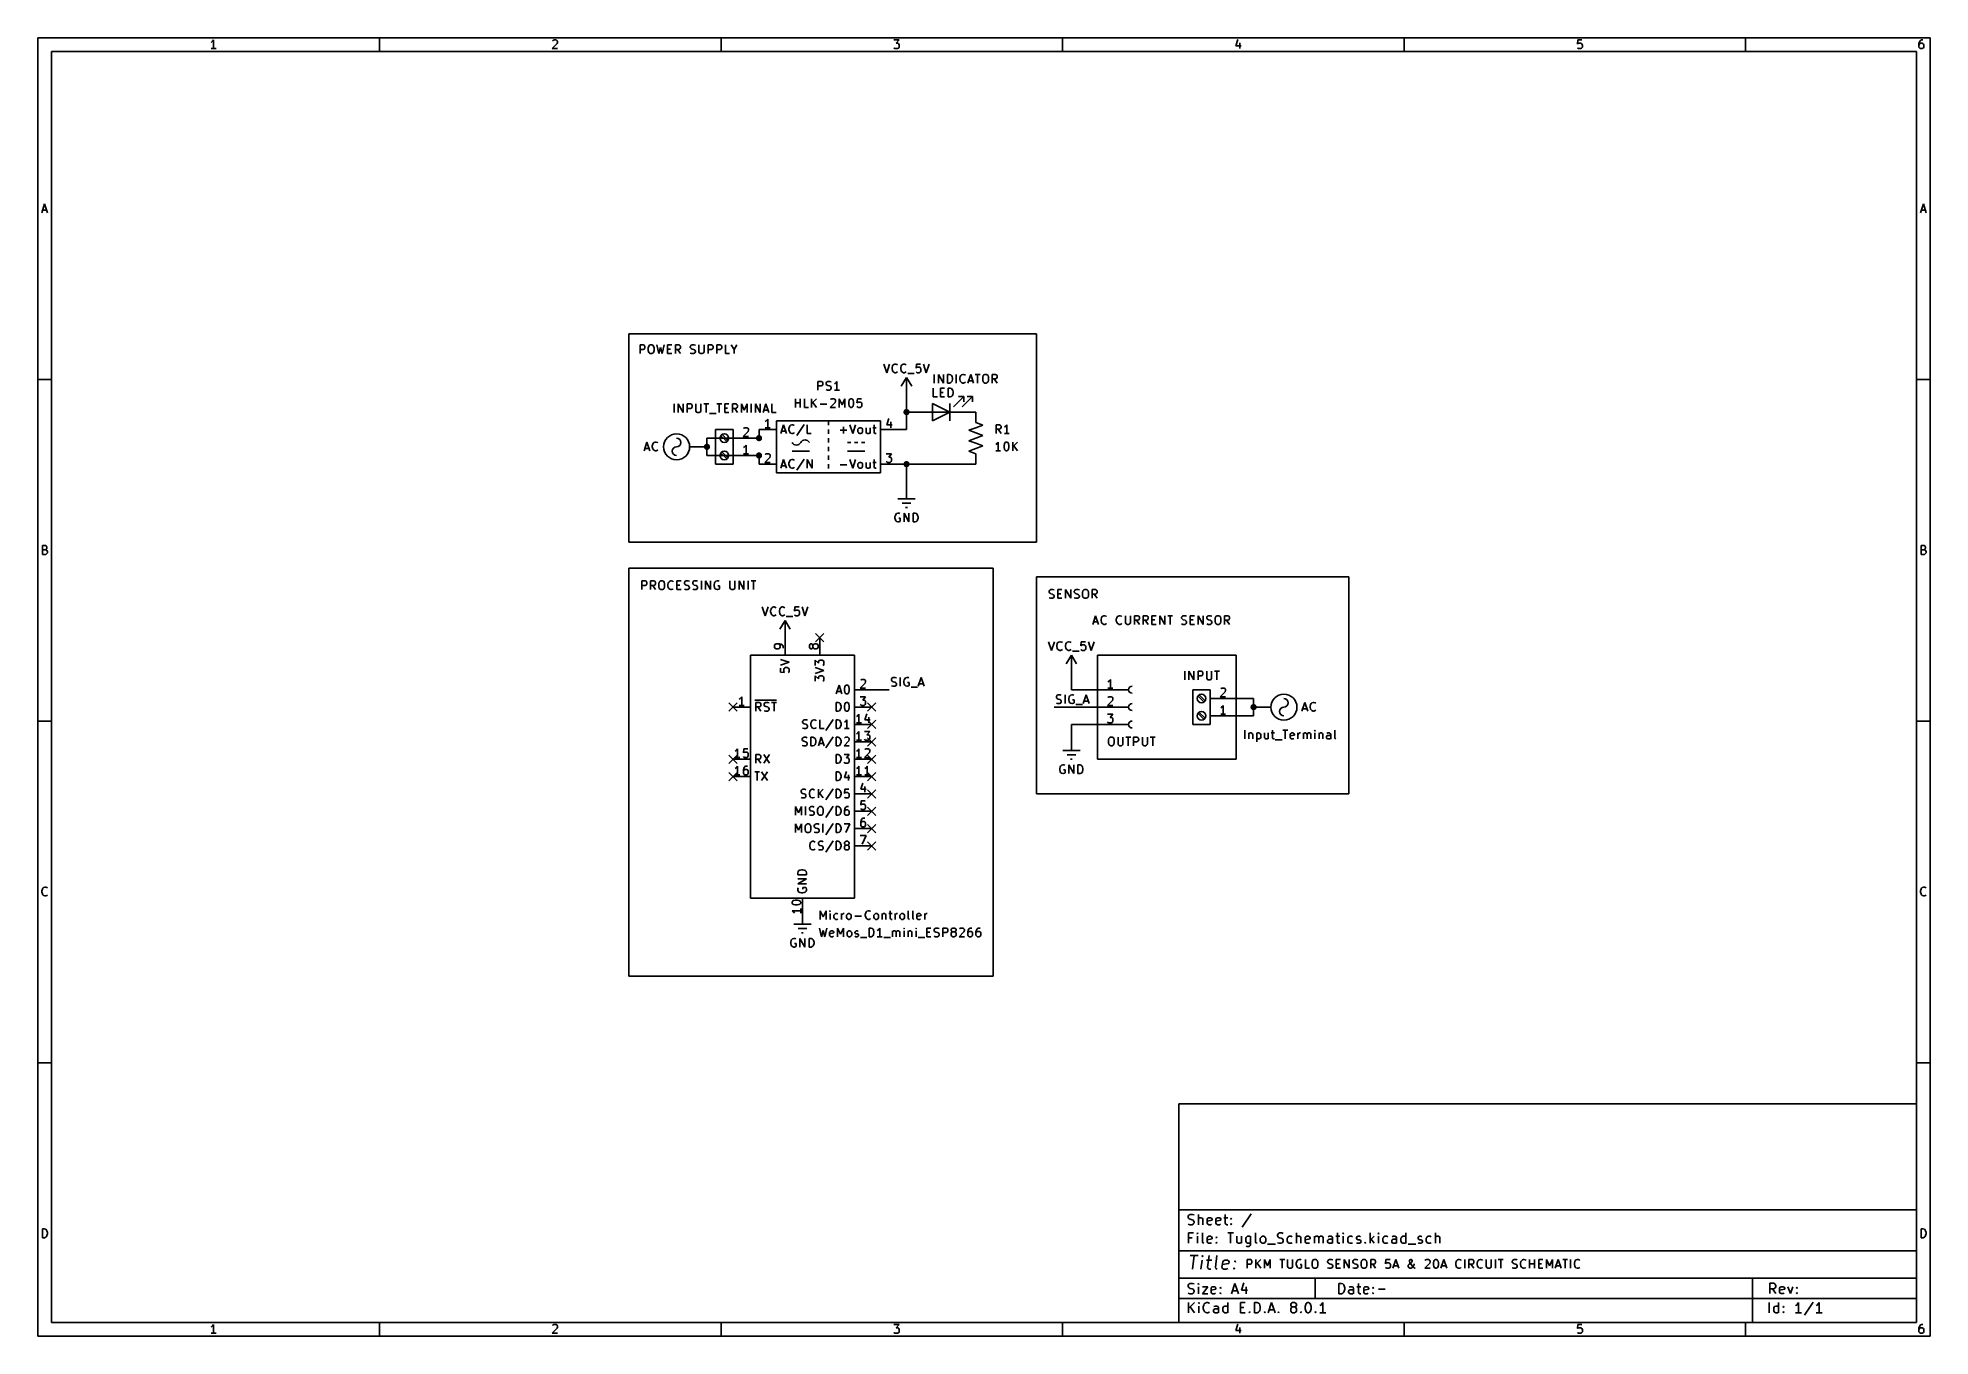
# Model space of a CAD drawing. Extents: x 0.4 to 11.3, y -7.9 to -0.4.
import ezdxf

# ---------------------------------------------------------------- set-up
doc = ezdxf.new("R2010")
doc.units = 0
doc.header["$MEASUREMENT"] = 0
for name, color, linetype in [('BLUE2', 5, 'CONTINUOUS'), ('BLUE3', 171, 'CONTINUOUS'), ('CYAN2', 4, 'CONTINUOUS'), ('GRAY1', 251, 'CONTINUOUS'), ('GREEN3', 91, 'CONTINUOUS'), ('LYELLOW', 51, 'CONTINUOUS'), ('RED2', 1, 'CONTINUOUS'), ('RED3', 11, 'CONTINUOUS')]:
    doc.layers.add(name, color=color, linetype=linetype)

msp = doc.modelspace()

# ---------------------------------------------------------------- linework, layer by layer
at = {"layer": 'BLUE2', "linetype": 'CONTINUOUS'}
for p, q in [((4.876, -3.826), (4.924, -3.874)), ((4.924, -3.826), (4.876, -3.874)), ((4.376, -4.226), (4.424, -4.274)), ((4.424, -4.226), (4.376, -4.274)), ((5.176, -4.226), (5.224, -4.274)), ((5.224, -4.226), (5.176, -4.274)), ((5.176, -4.326), (5.224, -4.374)), ((5.224, -4.326), (5.176, -4.374)), ((5.176, -4.426), (5.224, -4.474)), ((5.224, -4.426), (5.176, -4.474)), ((4.376, -4.526), (4.424, -4.574)), ((4.424, -4.526), (4.376, -4.574)), ((5.176, -4.526), (5.224, -4.574)), ((5.224, -4.526), (5.176, -4.574)), ((4.376, -4.626), (4.424, -4.674)), ((4.424, -4.626), (4.376, -4.674)), ((5.176, -4.626), (5.224, -4.674)), ((5.224, -4.626), (5.176, -4.674)), ((5.176, -4.726), (5.224, -4.774)), ((5.224, -4.726), (5.176, -4.774)), ((5.176, -4.826), (5.224, -4.874)), ((5.224, -4.826), (5.176, -4.874)), ((5.176, -4.926), (5.224, -4.974)), ((5.224, -4.926), (5.176, -4.974)), ((5.176, -5.026), (5.224, -5.074)), ((5.224, -5.026), (5.176, -5.074))]:
    msp.add_line(p, q, dxfattribs=at)
at = {"layer": 'BLUE3', "linetype": 'CONTINUOUS'}
for p, q in [((3.8, -2.1), (3.8, -3.3)), ((6.15, -2.1), (3.8, -2.1)), ((3.864, -2.213), (3.864, -2.163)), ((3.864, -2.163), (3.883, -2.163)), ((3.883, -2.163), (3.888, -2.165)), ((3.888, -2.165), (3.89, -2.168)), ((3.89, -2.168), (3.892, -2.172)), ((3.892, -2.18), (3.89, -2.184)), ((3.892, -2.172), (3.892, -2.18)), ((3.911, -2.18), (3.914, -2.17)), ((3.911, -2.196), (3.911, -2.18)), ((3.914, -2.17), (3.919, -2.165)), ((3.919, -2.165), (3.923, -2.163)), ((3.923, -2.163), (3.933, -2.163)), ((3.933, -2.163), (3.938, -2.165)), ((3.938, -2.165), (3.942, -2.17)), ((3.942, -2.17), (3.945, -2.18)), ((3.945, -2.18), (3.945, -2.196)), ((3.961, -2.163), (3.973, -2.213)), ((3.973, -2.213), (3.983, -2.177)), ((3.983, -2.177), (3.992, -2.213)), ((3.992, -2.213), (4.004, -2.163)), ((4.023, -2.213), (4.023, -2.163)), ((4.023, -2.163), (4.047, -2.163)), ((4.069, -2.213), (4.069, -2.163)), ((4.069, -2.163), (4.088, -2.163)), ((4.088, -2.163), (4.092, -2.165)), ((4.092, -2.165), (4.095, -2.168)), ((4.095, -2.168), (4.097, -2.172)), ((4.097, -2.18), (4.095, -2.184)), ((4.097, -2.172), (4.097, -2.18)), ((4.154, -2.172), (4.157, -2.168)), ((4.154, -2.177), (4.154, -2.172)), ((4.157, -2.182), (4.154, -2.177)), ((4.157, -2.168), (4.159, -2.165)), ((4.159, -2.165), (4.164, -2.163)), ((4.164, -2.163), (4.176, -2.163)), ((4.176, -2.163), (4.183, -2.165)), ((4.204, -2.163), (4.204, -2.203)), ((4.233, -2.203), (4.233, -2.163)), ((4.257, -2.213), (4.257, -2.163)), ((4.257, -2.163), (4.276, -2.163)), ((4.276, -2.163), (4.28, -2.165)), ((4.28, -2.165), (4.283, -2.168)), ((4.283, -2.168), (4.285, -2.172)), ((4.285, -2.18), (4.283, -2.184)), ((4.285, -2.172), (4.285, -2.18)), ((4.307, -2.213), (4.307, -2.163)), ((4.307, -2.163), (4.326, -2.163)), ((4.326, -2.163), (4.33, -2.165)), ((4.33, -2.165), (4.333, -2.168)), ((4.333, -2.168), (4.335, -2.172)), ((4.335, -2.18), (4.333, -2.184)), ((4.335, -2.172), (4.335, -2.18)), ((4.357, -2.213), (4.357, -2.163)), ((4.39, -2.163), (4.407, -2.189)), ((4.407, -2.189), (4.423, -2.163)), ((6.15, -3.3), (6.15, -2.1)), ((3.883, -2.189), (3.864, -2.189)), ((3.888, -2.187), (3.883, -2.189)), ((3.89, -2.184), (3.888, -2.187)), ((3.914, -2.206), (3.911, -2.196)), ((3.919, -2.211), (3.914, -2.206)), ((3.923, -2.213), (3.919, -2.211)), ((3.933, -2.213), (3.923, -2.213)), ((3.938, -2.211), (3.933, -2.213)), ((3.942, -2.206), (3.938, -2.211)), ((3.945, -2.196), (3.942, -2.206)), ((4.023, -2.187), (4.04, -2.187)), ((4.047, -2.213), (4.023, -2.213)), ((4.088, -2.189), (4.069, -2.189)), ((4.097, -2.213), (4.08, -2.189)), ((4.092, -2.187), (4.088, -2.189)), ((4.095, -2.184), (4.092, -2.187)), ((4.154, -2.211), (4.161, -2.213)), ((4.159, -2.184), (4.157, -2.182)), ((4.164, -2.187), (4.159, -2.184)), ((4.161, -2.213), (4.173, -2.213)), ((4.173, -2.189), (4.164, -2.187)), ((4.178, -2.192), (4.173, -2.189)), ((4.173, -2.213), (4.178, -2.211)), ((4.18, -2.194), (4.178, -2.192)), ((4.178, -2.211), (4.18, -2.208)), ((4.183, -2.199), (4.18, -2.194)), ((4.18, -2.208), (4.183, -2.203)), ((4.183, -2.203), (4.183, -2.199)), ((4.204, -2.203), (4.207, -2.208)), ((4.207, -2.208), (4.209, -2.211)), ((4.209, -2.211), (4.214, -2.213)), ((4.214, -2.213), (4.223, -2.213)), ((4.223, -2.213), (4.228, -2.211)), ((4.228, -2.211), (4.23, -2.208)), ((4.23, -2.208), (4.233, -2.203)), ((4.276, -2.189), (4.257, -2.189)), ((4.28, -2.187), (4.276, -2.189)), ((4.283, -2.184), (4.28, -2.187)), ((4.326, -2.189), (4.307, -2.189)), ((4.33, -2.187), (4.326, -2.189)), ((4.333, -2.184), (4.33, -2.187)), ((4.38, -2.213), (4.357, -2.213)), ((4.407, -2.189), (4.407, -2.213)), ((3.8, -3.3), (6.15, -3.3)), ((3.8, -3.45), (3.8, -5.8)), ((5.9, -3.45), (3.8, -3.45)), ((5.9, -5.8), (5.9, -3.45)), ((3.875, -3.573), (3.875, -3.523)), ((3.875, -3.523), (3.894, -3.523)), ((3.894, -3.549), (3.875, -3.549)), ((3.894, -3.523), (3.899, -3.525)), ((3.899, -3.547), (3.894, -3.549)), ((3.899, -3.525), (3.901, -3.528)), ((3.901, -3.544), (3.899, -3.547)), ((3.901, -3.528), (3.904, -3.532)), ((3.904, -3.54), (3.901, -3.544)), ((3.904, -3.532), (3.904, -3.54)), ((3.925, -3.573), (3.925, -3.523)), ((3.925, -3.523), (3.944, -3.523)), ((3.944, -3.549), (3.925, -3.549)), ((3.954, -3.573), (3.937, -3.549)), ((3.944, -3.523), (3.949, -3.525)), ((3.949, -3.547), (3.944, -3.549)), ((3.949, -3.525), (3.951, -3.528)), ((3.951, -3.544), (3.949, -3.547)), ((3.951, -3.528), (3.954, -3.532)), ((3.954, -3.54), (3.951, -3.544)), ((3.954, -3.532), (3.954, -3.54)), ((3.973, -3.54), (3.975, -3.53)), ((3.973, -3.556), (3.973, -3.54)), ((3.975, -3.566), (3.973, -3.556)), ((3.975, -3.53), (3.98, -3.525)), ((3.98, -3.571), (3.975, -3.566)), ((3.98, -3.525), (3.985, -3.523)), ((3.985, -3.573), (3.98, -3.571)), ((3.985, -3.523), (3.994, -3.523)), ((3.994, -3.573), (3.985, -3.573)), ((3.994, -3.523), (3.999, -3.525)), ((3.999, -3.571), (3.994, -3.573)), ((3.999, -3.525), (4.004, -3.53)), ((4.004, -3.566), (3.999, -3.571)), ((4.004, -3.53), (4.006, -3.54)), ((4.006, -3.556), (4.004, -3.566)), ((4.006, -3.54), (4.006, -3.556)), ((4.025, -3.544), (4.027, -3.535)), ((4.025, -3.552), (4.025, -3.544)), ((4.027, -3.561), (4.025, -3.552)), ((4.027, -3.535), (4.03, -3.53)), ((4.03, -3.566), (4.027, -3.561)), ((4.03, -3.53), (4.035, -3.525)), ((4.035, -3.571), (4.03, -3.566)), ((4.035, -3.525), (4.042, -3.523)), ((4.042, -3.573), (4.035, -3.571)), ((4.042, -3.523), (4.046, -3.523)), ((4.046, -3.573), (4.042, -3.573)), ((4.046, -3.523), (4.054, -3.525)), ((4.054, -3.571), (4.046, -3.573)), ((4.054, -3.525), (4.056, -3.528)), ((4.056, -3.568), (4.054, -3.571)), ((4.077, -3.573), (4.077, -3.523)), ((4.077, -3.523), (4.101, -3.523)), ((4.077, -3.547), (4.094, -3.547)), ((4.101, -3.573), (4.077, -3.573)), ((4.12, -3.532), (4.123, -3.528)), ((4.12, -3.537), (4.12, -3.532)), ((4.123, -3.542), (4.12, -3.537)), ((4.12, -3.571), (4.127, -3.573)), ((4.123, -3.528), (4.125, -3.525)), ((4.125, -3.544), (4.123, -3.542)), ((4.125, -3.525), (4.13, -3.523)), ((4.13, -3.547), (4.125, -3.544)), ((4.127, -3.573), (4.139, -3.573)), ((4.13, -3.523), (4.142, -3.523)), ((4.139, -3.549), (4.13, -3.547)), ((4.144, -3.552), (4.139, -3.549)), ((4.139, -3.573), (4.144, -3.571)), ((4.142, -3.523), (4.149, -3.525)), ((4.146, -3.554), (4.144, -3.552)), ((4.144, -3.571), (4.146, -3.568)), ((4.149, -3.559), (4.146, -3.554)), ((4.146, -3.568), (4.149, -3.563)), ((4.149, -3.563), (4.149, -3.559)), ((4.168, -3.532), (4.17, -3.528)), ((4.168, -3.537), (4.168, -3.532)), ((4.17, -3.542), (4.168, -3.537)), ((4.168, -3.571), (4.175, -3.573)), ((4.17, -3.528), (4.173, -3.525)), ((4.173, -3.544), (4.17, -3.542)), ((4.173, -3.525), (4.177, -3.523)), ((4.177, -3.547), (4.173, -3.544)), ((4.175, -3.573), (4.187, -3.573)), ((4.177, -3.523), (4.189, -3.523)), ((4.187, -3.549), (4.177, -3.547)), ((4.192, -3.552), (4.187, -3.549)), ((4.187, -3.573), (4.192, -3.571)), ((4.189, -3.523), (4.196, -3.525)), ((4.194, -3.554), (4.192, -3.552)), ((4.192, -3.571), (4.194, -3.568)), ((4.196, -3.559), (4.194, -3.554)), ((4.194, -3.568), (4.196, -3.563)), ((4.196, -3.563), (4.196, -3.559)), ((4.218, -3.573), (4.218, -3.523)), ((4.242, -3.573), (4.242, -3.523)), ((4.242, -3.523), (4.27, -3.573)), ((4.27, -3.573), (4.27, -3.523)), ((4.294, -3.535), (4.292, -3.544)), ((4.292, -3.544), (4.292, -3.552)), ((4.292, -3.552), (4.294, -3.561)), ((4.296, -3.53), (4.294, -3.535)), ((4.294, -3.561), (4.296, -3.566)), ((4.301, -3.525), (4.296, -3.53)), ((4.296, -3.566), (4.301, -3.571)), ((4.308, -3.523), (4.301, -3.525)), ((4.301, -3.571), (4.308, -3.573)), ((4.315, -3.523), (4.308, -3.523)), ((4.308, -3.573), (4.313, -3.573)), ((4.323, -3.552), (4.313, -3.552)), ((4.313, -3.573), (4.32, -3.571)), ((4.32, -3.525), (4.315, -3.523)), ((4.32, -3.571), (4.323, -3.568)), ((4.323, -3.568), (4.323, -3.552)), ((4.382, -3.523), (4.382, -3.563)), ((4.382, -3.563), (4.385, -3.568)), ((4.385, -3.568), (4.387, -3.571)), ((4.387, -3.571), (4.392, -3.573)), ((4.392, -3.573), (4.401, -3.573)), ((4.401, -3.573), (4.406, -3.571)), ((4.406, -3.571), (4.408, -3.568)), ((4.408, -3.568), (4.411, -3.563)), ((4.411, -3.563), (4.411, -3.523)), ((4.435, -3.573), (4.435, -3.523)), ((4.435, -3.523), (4.463, -3.573)), ((4.463, -3.573), (4.463, -3.523)), ((4.487, -3.573), (4.487, -3.523)), ((4.504, -3.523), (4.532, -3.523)), ((4.518, -3.573), (4.518, -3.523)), ((6.15, -3.5), (6.15, -4.75)), ((7.95, -3.5), (6.15, -3.5)), ((6.222, -3.582), (6.224, -3.578)), ((6.222, -3.587), (6.222, -3.582)), ((6.224, -3.592), (6.222, -3.587)), ((6.224, -3.578), (6.227, -3.575)), ((6.227, -3.594), (6.224, -3.592)), ((6.227, -3.575), (6.231, -3.573)), ((6.231, -3.597), (6.227, -3.594)), ((6.231, -3.573), (6.243, -3.573)), ((6.241, -3.599), (6.231, -3.597)), ((6.243, -3.573), (6.25, -3.575)), ((6.272, -3.623), (6.272, -3.573)), ((6.272, -3.573), (6.296, -3.573)), ((6.272, -3.597), (6.289, -3.597)), ((6.317, -3.623), (6.317, -3.573)), ((6.317, -3.573), (6.346, -3.623)), ((6.346, -3.623), (6.346, -3.573)), ((6.367, -3.582), (6.37, -3.578)), ((6.367, -3.587), (6.367, -3.582)), ((6.37, -3.592), (6.367, -3.587)), ((6.37, -3.578), (6.372, -3.575)), ((6.372, -3.594), (6.37, -3.592)), ((6.372, -3.575), (6.377, -3.573)), ((6.377, -3.597), (6.372, -3.594)), ((6.377, -3.573), (6.389, -3.573)), ((6.386, -3.599), (6.377, -3.597)), ((6.389, -3.573), (6.396, -3.575)), ((6.415, -3.59), (6.417, -3.58)), ((6.415, -3.606), (6.415, -3.59)), ((6.417, -3.58), (6.422, -3.575)), ((6.422, -3.575), (6.427, -3.573)), ((6.427, -3.573), (6.436, -3.573)), ((6.436, -3.573), (6.441, -3.575)), ((6.441, -3.575), (6.446, -3.58)), ((6.446, -3.58), (6.448, -3.59)), ((6.448, -3.59), (6.448, -3.606)), ((6.47, -3.623), (6.47, -3.573)), ((6.47, -3.573), (6.489, -3.573)), ((6.489, -3.573), (6.493, -3.575)), ((6.493, -3.597), (6.489, -3.599)), ((6.493, -3.575), (6.496, -3.578)), ((6.496, -3.594), (6.493, -3.597)), ((6.496, -3.578), (6.498, -3.582)), ((6.498, -3.59), (6.496, -3.594)), ((6.498, -3.582), (6.498, -3.59)), ((7.95, -4.75), (7.95, -3.5)), ((6.222, -3.621), (6.229, -3.623)), ((6.229, -3.623), (6.241, -3.623)), ((6.246, -3.602), (6.241, -3.599)), ((6.241, -3.623), (6.246, -3.621)), ((6.248, -3.604), (6.246, -3.602)), ((6.246, -3.621), (6.248, -3.618)), ((6.25, -3.609), (6.248, -3.604)), ((6.248, -3.618), (6.25, -3.613)), ((6.25, -3.613), (6.25, -3.609)), ((6.296, -3.623), (6.272, -3.623)), ((6.367, -3.621), (6.374, -3.623)), ((6.374, -3.623), (6.386, -3.623)), ((6.391, -3.602), (6.386, -3.599)), ((6.386, -3.623), (6.391, -3.621)), ((6.393, -3.604), (6.391, -3.602)), ((6.391, -3.621), (6.393, -3.618)), ((6.396, -3.609), (6.393, -3.604)), ((6.393, -3.618), (6.396, -3.613)), ((6.396, -3.613), (6.396, -3.609)), ((6.417, -3.616), (6.415, -3.606)), ((6.422, -3.621), (6.417, -3.616)), ((6.427, -3.623), (6.422, -3.621)), ((6.436, -3.623), (6.427, -3.623)), ((6.441, -3.621), (6.436, -3.623)), ((6.446, -3.616), (6.441, -3.621)), ((6.448, -3.606), (6.446, -3.616)), ((6.489, -3.599), (6.47, -3.599)), ((6.498, -3.623), (6.481, -3.599)), ((6.474, -3.773), (6.49, -3.723)), ((6.478, -3.759), (6.502, -3.759)), ((6.49, -3.723), (6.507, -3.773)), ((6.521, -3.744), (6.524, -3.735)), ((6.521, -3.752), (6.521, -3.744)), ((6.524, -3.761), (6.521, -3.752)), ((6.524, -3.735), (6.526, -3.73)), ((6.526, -3.766), (6.524, -3.761)), ((6.526, -3.73), (6.531, -3.725)), ((6.531, -3.771), (6.526, -3.766)), ((6.531, -3.725), (6.538, -3.723)), ((6.538, -3.773), (6.531, -3.771)), ((6.538, -3.723), (6.543, -3.723)), ((6.543, -3.773), (6.538, -3.773)), ((6.543, -3.723), (6.55, -3.725)), ((6.55, -3.771), (6.543, -3.773)), ((6.55, -3.725), (6.552, -3.728)), ((6.552, -3.768), (6.55, -3.771)), ((6.609, -3.744), (6.612, -3.735)), ((6.609, -3.752), (6.609, -3.744)), ((6.612, -3.761), (6.609, -3.752)), ((6.612, -3.735), (6.614, -3.73)), ((6.614, -3.766), (6.612, -3.761)), ((6.614, -3.73), (6.619, -3.725)), ((6.619, -3.771), (6.614, -3.766)), ((6.619, -3.725), (6.626, -3.723)), ((6.626, -3.773), (6.619, -3.771)), ((6.626, -3.723), (6.631, -3.723)), ((6.631, -3.773), (6.626, -3.773)), ((6.631, -3.723), (6.638, -3.725)), ((6.638, -3.771), (6.631, -3.773)), ((6.638, -3.725), (6.64, -3.728)), ((6.64, -3.768), (6.638, -3.771)), ((6.662, -3.723), (6.662, -3.763)), ((6.662, -3.763), (6.664, -3.768)), ((6.664, -3.768), (6.666, -3.771)), ((6.666, -3.771), (6.671, -3.773)), ((6.671, -3.773), (6.681, -3.773)), ((6.681, -3.773), (6.685, -3.771)), ((6.685, -3.771), (6.688, -3.768)), ((6.688, -3.768), (6.69, -3.763)), ((6.69, -3.763), (6.69, -3.723)), ((6.714, -3.773), (6.714, -3.723)), ((6.714, -3.723), (6.733, -3.723)), ((6.733, -3.749), (6.714, -3.749)), ((6.743, -3.773), (6.726, -3.749)), ((6.733, -3.723), (6.738, -3.725)), ((6.738, -3.747), (6.733, -3.749)), ((6.738, -3.725), (6.74, -3.728)), ((6.74, -3.744), (6.738, -3.747)), ((6.74, -3.728), (6.743, -3.732)), ((6.743, -3.74), (6.74, -3.744)), ((6.743, -3.732), (6.743, -3.74)), ((6.764, -3.773), (6.764, -3.723)), ((6.764, -3.723), (6.783, -3.723)), ((6.783, -3.749), (6.764, -3.749)), ((6.793, -3.773), (6.776, -3.749)), ((6.783, -3.723), (6.788, -3.725)), ((6.788, -3.747), (6.783, -3.749)), ((6.788, -3.725), (6.79, -3.728)), ((6.79, -3.744), (6.788, -3.747)), ((6.79, -3.728), (6.793, -3.732)), ((6.793, -3.74), (6.79, -3.744)), ((6.793, -3.732), (6.793, -3.74)), ((6.814, -3.773), (6.814, -3.723)), ((6.814, -3.723), (6.838, -3.723)), ((6.814, -3.747), (6.831, -3.747)), ((6.838, -3.773), (6.814, -3.773)), ((6.859, -3.773), (6.859, -3.723)), ((6.859, -3.723), (6.888, -3.773)), ((6.888, -3.773), (6.888, -3.723)), ((6.905, -3.723), (6.933, -3.723)), ((6.919, -3.773), (6.919, -3.723)), ((6.985, -3.732), (6.988, -3.728)), ((6.985, -3.737), (6.985, -3.732)), ((6.988, -3.742), (6.985, -3.737)), ((6.985, -3.771), (6.993, -3.773)), ((6.988, -3.728), (6.99, -3.725)), ((6.99, -3.744), (6.988, -3.742)), ((6.99, -3.725), (6.995, -3.723)), ((6.995, -3.747), (6.99, -3.744)), ((6.993, -3.773), (7.005, -3.773)), ((6.995, -3.723), (7.007, -3.723)), ((7.005, -3.749), (6.995, -3.747)), ((7.009, -3.752), (7.005, -3.749)), ((7.005, -3.773), (7.009, -3.771)), ((7.007, -3.723), (7.014, -3.725)), ((7.012, -3.754), (7.009, -3.752)), ((7.009, -3.771), (7.012, -3.768)), ((7.014, -3.759), (7.012, -3.754)), ((7.012, -3.768), (7.014, -3.763)), ((7.014, -3.763), (7.014, -3.759)), ((7.035, -3.773), (7.035, -3.723)), ((7.035, -3.723), (7.059, -3.723)), ((7.035, -3.747), (7.052, -3.747)), ((7.059, -3.773), (7.035, -3.773)), ((7.081, -3.773), (7.081, -3.723)), ((7.081, -3.723), (7.109, -3.773)), ((7.109, -3.773), (7.109, -3.723)), ((7.131, -3.732), (7.133, -3.728)), ((7.131, -3.737), (7.131, -3.732)), ((7.133, -3.742), (7.131, -3.737)), ((7.131, -3.771), (7.138, -3.773)), ((7.133, -3.728), (7.135, -3.725)), ((7.135, -3.744), (7.133, -3.742)), ((7.135, -3.725), (7.14, -3.723)), ((7.14, -3.747), (7.135, -3.744)), ((7.138, -3.773), (7.15, -3.773)), ((7.14, -3.723), (7.152, -3.723)), ((7.15, -3.749), (7.14, -3.747)), ((7.155, -3.752), (7.15, -3.749)), ((7.15, -3.773), (7.155, -3.771)), ((7.152, -3.723), (7.159, -3.725)), ((7.157, -3.754), (7.155, -3.752)), ((7.155, -3.771), (7.157, -3.768)), ((7.159, -3.759), (7.157, -3.754)), ((7.157, -3.768), (7.159, -3.763)), ((7.159, -3.763), (7.159, -3.759)), ((7.178, -3.74), (7.181, -3.73)), ((7.178, -3.756), (7.178, -3.74)), ((7.181, -3.766), (7.178, -3.756)), ((7.181, -3.73), (7.185, -3.725)), ((7.185, -3.771), (7.181, -3.766)), ((7.185, -3.725), (7.19, -3.723)), ((7.19, -3.773), (7.185, -3.771)), ((7.19, -3.723), (7.2, -3.723)), ((7.2, -3.773), (7.19, -3.773)), ((7.2, -3.723), (7.205, -3.725)), ((7.205, -3.771), (7.2, -3.773)), ((7.205, -3.725), (7.209, -3.73)), ((7.209, -3.766), (7.205, -3.771)), ((7.209, -3.73), (7.212, -3.74)), ((7.212, -3.756), (7.209, -3.766)), ((7.212, -3.74), (7.212, -3.756)), ((7.233, -3.773), (7.233, -3.723)), ((7.233, -3.723), (7.252, -3.723)), ((7.252, -3.749), (7.233, -3.749)), ((7.262, -3.773), (7.245, -3.749)), ((7.252, -3.723), (7.257, -3.725)), ((7.257, -3.747), (7.252, -3.749)), ((7.257, -3.725), (7.259, -3.728)), ((7.259, -3.744), (7.257, -3.747)), ((7.259, -3.728), (7.262, -3.732)), ((7.262, -3.74), (7.259, -3.744)), ((7.262, -3.732), (7.262, -3.74)), ((6.5, -3.95), (6.5, -4.55)), ((7.3, -3.95), (6.5, -3.95)), ((7.3, -4.55), (7.3, -3.95)), ((6.5, -4.55), (7.3, -4.55)), ((6.15, -4.75), (7.95, -4.75)), ((3.8, -5.8), (5.9, -5.8)), ((7.363, -7.483), (7.363, -7.433)), ((7.363, -7.433), (7.382, -7.433)), ((7.382, -7.459), (7.363, -7.459)), ((7.382, -7.433), (7.387, -7.435)), ((7.387, -7.457), (7.382, -7.459)), ((7.387, -7.435), (7.389, -7.438)), ((7.389, -7.454), (7.387, -7.457)), ((7.389, -7.438), (7.391, -7.442)), ((7.391, -7.45), (7.389, -7.454)), ((7.391, -7.442), (7.391, -7.45)), ((7.413, -7.483), (7.413, -7.433)), ((7.441, -7.433), (7.413, -7.462)), ((7.441, -7.483), (7.42, -7.454)), ((7.463, -7.483), (7.463, -7.433)), ((7.463, -7.433), (7.48, -7.469)), ((7.48, -7.469), (7.496, -7.433)), ((7.496, -7.433), (7.496, -7.483)), ((7.551, -7.433), (7.58, -7.433)), ((7.565, -7.483), (7.565, -7.433)), ((7.596, -7.433), (7.596, -7.473)), ((7.596, -7.473), (7.599, -7.478)), ((7.599, -7.478), (7.601, -7.481)), ((7.601, -7.481), (7.606, -7.483)), ((7.606, -7.483), (7.615, -7.483)), ((7.615, -7.483), (7.62, -7.481)), ((7.62, -7.481), (7.622, -7.478)), ((7.622, -7.478), (7.625, -7.473)), ((7.625, -7.473), (7.625, -7.433)), ((7.649, -7.445), (7.646, -7.454)), ((7.646, -7.454), (7.646, -7.462)), ((7.646, -7.462), (7.649, -7.471)), ((7.651, -7.44), (7.649, -7.445)), ((7.649, -7.471), (7.651, -7.476)), ((7.656, -7.435), (7.651, -7.44)), ((7.651, -7.476), (7.656, -7.481)), ((7.663, -7.433), (7.656, -7.435)), ((7.656, -7.481), (7.663, -7.483)), ((7.67, -7.433), (7.663, -7.433)), ((7.663, -7.483), (7.668, -7.483)), ((7.677, -7.462), (7.668, -7.462)), ((7.668, -7.483), (7.675, -7.481)), ((7.675, -7.435), (7.67, -7.433)), ((7.675, -7.481), (7.677, -7.478)), ((7.677, -7.478), (7.677, -7.462)), ((7.699, -7.483), (7.699, -7.433)), ((7.722, -7.483), (7.699, -7.483)), ((7.737, -7.45), (7.739, -7.44)), ((7.737, -7.466), (7.737, -7.45)), ((7.739, -7.476), (7.737, -7.466)), ((7.739, -7.44), (7.744, -7.435)), ((7.744, -7.481), (7.739, -7.476)), ((7.744, -7.435), (7.749, -7.433)), ((7.749, -7.483), (7.744, -7.481)), ((7.749, -7.433), (7.758, -7.433)), ((7.758, -7.483), (7.749, -7.483)), ((7.758, -7.433), (7.763, -7.435)), ((7.763, -7.481), (7.758, -7.483)), ((7.763, -7.435), (7.768, -7.44)), ((7.768, -7.476), (7.763, -7.481)), ((7.768, -7.44), (7.77, -7.45)), ((7.77, -7.466), (7.768, -7.476)), ((7.77, -7.45), (7.77, -7.466)), ((7.827, -7.442), (7.83, -7.438)), ((7.827, -7.447), (7.827, -7.442)), ((7.83, -7.452), (7.827, -7.447)), ((7.827, -7.481), (7.834, -7.483)), ((7.83, -7.438), (7.832, -7.435)), ((7.832, -7.454), (7.83, -7.452)), ((7.832, -7.435), (7.837, -7.433)), ((7.837, -7.457), (7.832, -7.454)), ((7.834, -7.483), (7.846, -7.483)), ((7.837, -7.433), (7.849, -7.433)), ((7.846, -7.459), (7.837, -7.457)), ((7.851, -7.462), (7.846, -7.459)), ((7.846, -7.483), (7.851, -7.481)), ((7.849, -7.433), (7.856, -7.435)), ((7.853, -7.464), (7.851, -7.462)), ((7.851, -7.481), (7.853, -7.478)), ((7.856, -7.469), (7.853, -7.464)), ((7.853, -7.478), (7.856, -7.473)), ((7.856, -7.473), (7.856, -7.469)), ((7.877, -7.483), (7.877, -7.433)), ((7.877, -7.433), (7.901, -7.433)), ((7.877, -7.457), (7.894, -7.457)), ((7.901, -7.483), (7.877, -7.483)), ((7.922, -7.483), (7.922, -7.433)), ((7.922, -7.433), (7.951, -7.483)), ((7.951, -7.483), (7.951, -7.433)), ((7.972, -7.442), (7.975, -7.438)), ((7.972, -7.447), (7.972, -7.442)), ((7.975, -7.452), (7.972, -7.447)), ((7.972, -7.481), (7.98, -7.483)), ((7.975, -7.438), (7.977, -7.435)), ((7.977, -7.454), (7.975, -7.452)), ((7.977, -7.435), (7.982, -7.433)), ((7.982, -7.457), (7.977, -7.454)), ((7.98, -7.483), (7.991, -7.483)), ((7.982, -7.433), (7.994, -7.433)), ((7.991, -7.459), (7.982, -7.457)), ((7.996, -7.462), (7.991, -7.459)), ((7.991, -7.483), (7.996, -7.481)), ((7.994, -7.433), (8.001, -7.435)), ((7.999, -7.464), (7.996, -7.462)), ((7.996, -7.481), (7.999, -7.478)), ((8.001, -7.469), (7.999, -7.464)), ((7.999, -7.478), (8.001, -7.473)), ((8.001, -7.473), (8.001, -7.469)), ((8.02, -7.45), (8.022, -7.44)), ((8.02, -7.466), (8.02, -7.45)), ((8.022, -7.476), (8.02, -7.466)), ((8.022, -7.44), (8.027, -7.435)), ((8.027, -7.481), (8.022, -7.476)), ((8.027, -7.435), (8.032, -7.433)), ((8.032, -7.483), (8.027, -7.481)), ((8.032, -7.433), (8.041, -7.433)), ((8.041, -7.483), (8.032, -7.483)), ((8.041, -7.433), (8.046, -7.435)), ((8.046, -7.481), (8.041, -7.483)), ((8.046, -7.435), (8.051, -7.44)), ((8.051, -7.476), (8.046, -7.481)), ((8.051, -7.44), (8.053, -7.45)), ((8.053, -7.466), (8.051, -7.476)), ((8.053, -7.45), (8.053, -7.466)), ((8.075, -7.483), (8.075, -7.433)), ((8.075, -7.433), (8.094, -7.433)), ((8.094, -7.459), (8.075, -7.459)), ((8.103, -7.483), (8.087, -7.459)), ((8.094, -7.433), (8.099, -7.435)), ((8.099, -7.457), (8.094, -7.459)), ((8.099, -7.435), (8.101, -7.438)), ((8.101, -7.454), (8.099, -7.457)), ((8.101, -7.438), (8.103, -7.442)), ((8.103, -7.45), (8.101, -7.454)), ((8.103, -7.442), (8.103, -7.45)), ((8.163, -7.433), (8.16, -7.457)), ((8.16, -7.457), (8.163, -7.454)), ((8.163, -7.481), (8.16, -7.478)), ((8.187, -7.433), (8.163, -7.433)), ((8.163, -7.454), (8.168, -7.452)), ((8.168, -7.483), (8.163, -7.481)), ((8.168, -7.452), (8.18, -7.452)), ((8.18, -7.483), (8.168, -7.483)), ((8.18, -7.452), (8.184, -7.454)), ((8.184, -7.481), (8.18, -7.483)), ((8.184, -7.454), (8.187, -7.457)), ((8.187, -7.478), (8.184, -7.481)), ((8.187, -7.457), (8.189, -7.462)), ((8.189, -7.473), (8.187, -7.478)), ((8.189, -7.462), (8.189, -7.473)), ((8.203, -7.483), (8.22, -7.433)), ((8.208, -7.469), (8.232, -7.469)), ((8.22, -7.433), (8.237, -7.483)), ((8.294, -7.462), (8.291, -7.466)), ((8.291, -7.466), (8.291, -7.473)), ((8.291, -7.473), (8.294, -7.478)), ((8.296, -7.459), (8.294, -7.462)), ((8.294, -7.478), (8.296, -7.481)), ((8.31, -7.45), (8.296, -7.459)), ((8.296, -7.481), (8.301, -7.483)), ((8.299, -7.44), (8.301, -7.435)), ((8.299, -7.445), (8.299, -7.44)), ((8.301, -7.452), (8.299, -7.445)), ((8.301, -7.435), (8.306, -7.433)), ((8.306, -7.459), (8.301, -7.452)), ((8.301, -7.483), (8.308, -7.483)), ((8.306, -7.433), (8.308, -7.433)), ((8.318, -7.473), (8.306, -7.459)), ((8.308, -7.433), (8.313, -7.435)), ((8.308, -7.483), (8.313, -7.481)), ((8.313, -7.447), (8.31, -7.45)), ((8.313, -7.435), (8.315, -7.44)), ((8.315, -7.442), (8.313, -7.447)), ((8.313, -7.481), (8.315, -7.478)), ((8.315, -7.44), (8.315, -7.442)), ((8.315, -7.478), (8.322, -7.469)), ((8.325, -7.481), (8.318, -7.473)), ((8.322, -7.469), (8.325, -7.462)), ((8.325, -7.462), (8.325, -7.457)), ((8.33, -7.483), (8.325, -7.481)), ((8.332, -7.483), (8.33, -7.483)), ((8.415, -7.454), (8.387, -7.483)), ((8.387, -7.483), (8.418, -7.483)), ((8.389, -7.438), (8.391, -7.435)), ((8.391, -7.435), (8.396, -7.433)), ((8.396, -7.433), (8.408, -7.433)), ((8.408, -7.433), (8.413, -7.435)), ((8.413, -7.435), (8.415, -7.438)), ((8.415, -7.438), (8.418, -7.442)), ((8.418, -7.447), (8.415, -7.454)), ((8.418, -7.442), (8.418, -7.447)), ((8.437, -7.452), (8.439, -7.442)), ((8.437, -7.464), (8.437, -7.452)), ((8.439, -7.473), (8.437, -7.464)), ((8.439, -7.442), (8.441, -7.438)), ((8.441, -7.478), (8.439, -7.473)), ((8.441, -7.438), (8.444, -7.435)), ((8.444, -7.481), (8.441, -7.478)), ((8.444, -7.435), (8.449, -7.433)), ((8.449, -7.483), (8.444, -7.481)), ((8.449, -7.433), (8.453, -7.433)), ((8.453, -7.483), (8.449, -7.483)), ((8.453, -7.433), (8.458, -7.435)), ((8.458, -7.481), (8.453, -7.483)), ((8.458, -7.435), (8.46, -7.438)), ((8.46, -7.478), (8.458, -7.481)), ((8.46, -7.438), (8.463, -7.442)), ((8.463, -7.473), (8.46, -7.478)), ((8.463, -7.442), (8.465, -7.452)), ((8.465, -7.464), (8.463, -7.473)), ((8.465, -7.452), (8.465, -7.464)), ((8.48, -7.483), (8.496, -7.433)), ((8.484, -7.469), (8.508, -7.469)), ((8.496, -7.433), (8.513, -7.483)), ((8.565, -7.454), (8.568, -7.445)), ((8.565, -7.462), (8.565, -7.454)), ((8.568, -7.471), (8.565, -7.462)), ((8.568, -7.445), (8.57, -7.44)), ((8.57, -7.476), (8.568, -7.471)), ((8.57, -7.44), (8.575, -7.435)), ((8.575, -7.481), (8.57, -7.476)), ((8.575, -7.435), (8.582, -7.433)), ((8.582, -7.483), (8.575, -7.481)), ((8.582, -7.433), (8.587, -7.433)), ((8.587, -7.483), (8.582, -7.483)), ((8.587, -7.433), (8.594, -7.435)), ((8.594, -7.481), (8.587, -7.483)), ((8.594, -7.435), (8.596, -7.438)), ((8.596, -7.478), (8.594, -7.481)), ((8.618, -7.483), (8.618, -7.433)), ((8.641, -7.483), (8.641, -7.433)), ((8.641, -7.433), (8.66, -7.433)), ((8.66, -7.459), (8.641, -7.459)), ((8.67, -7.483), (8.653, -7.459)), ((8.66, -7.433), (8.665, -7.435)), ((8.665, -7.457), (8.66, -7.459)), ((8.665, -7.435), (8.668, -7.438)), ((8.668, -7.454), (8.665, -7.457)), ((8.668, -7.438), (8.67, -7.442)), ((8.67, -7.45), (8.668, -7.454)), ((8.67, -7.442), (8.67, -7.45)), ((8.689, -7.454), (8.691, -7.445)), ((8.689, -7.462), (8.689, -7.454)), ((8.691, -7.471), (8.689, -7.462)), ((8.691, -7.445), (8.694, -7.44)), ((8.694, -7.476), (8.691, -7.471)), ((8.694, -7.44), (8.699, -7.435)), ((8.699, -7.481), (8.694, -7.476)), ((8.699, -7.435), (8.706, -7.433)), ((8.706, -7.483), (8.699, -7.481)), ((8.706, -7.433), (8.71, -7.433)), ((8.71, -7.483), (8.706, -7.483)), ((8.71, -7.433), (8.718, -7.435)), ((8.718, -7.481), (8.71, -7.483)), ((8.718, -7.435), (8.72, -7.438)), ((8.72, -7.478), (8.718, -7.481)), ((8.741, -7.433), (8.741, -7.473)), ((8.741, -7.473), (8.744, -7.478)), ((8.744, -7.478), (8.746, -7.481)), ((8.746, -7.481), (8.751, -7.483)), ((8.751, -7.483), (8.76, -7.483)), ((8.76, -7.483), (8.765, -7.481)), ((8.765, -7.481), (8.768, -7.478)), ((8.768, -7.478), (8.77, -7.473)), ((8.77, -7.473), (8.77, -7.433)), ((8.794, -7.483), (8.794, -7.433)), ((8.81, -7.433), (8.839, -7.433)), ((8.825, -7.483), (8.825, -7.433)), ((8.891, -7.442), (8.894, -7.438)), ((8.891, -7.447), (8.891, -7.442)), ((8.894, -7.452), (8.891, -7.447)), ((8.891, -7.481), (8.899, -7.483)), ((8.894, -7.438), (8.896, -7.435)), ((8.896, -7.454), (8.894, -7.452)), ((8.896, -7.435), (8.901, -7.433)), ((8.901, -7.457), (8.896, -7.454)), ((8.899, -7.483), (8.91, -7.483)), ((8.901, -7.433), (8.913, -7.433)), ((8.91, -7.459), (8.901, -7.457)), ((8.915, -7.462), (8.91, -7.459)), ((8.91, -7.483), (8.915, -7.481)), ((8.913, -7.433), (8.92, -7.435)), ((8.918, -7.464), (8.915, -7.462)), ((8.915, -7.481), (8.918, -7.478)), ((8.92, -7.469), (8.918, -7.464)), ((8.918, -7.478), (8.92, -7.473)), ((8.92, -7.473), (8.92, -7.469)), ((8.939, -7.454), (8.941, -7.445)), ((8.939, -7.462), (8.939, -7.454)), ((8.941, -7.471), (8.939, -7.462)), ((8.941, -7.445), (8.944, -7.44)), ((8.944, -7.476), (8.941, -7.471)), ((8.944, -7.44), (8.949, -7.435)), ((8.949, -7.481), (8.944, -7.476)), ((8.949, -7.435), (8.956, -7.433)), ((8.956, -7.483), (8.949, -7.481)), ((8.956, -7.433), (8.96, -7.433)), ((8.96, -7.483), (8.956, -7.483)), ((8.96, -7.433), (8.968, -7.435)), ((8.968, -7.481), (8.96, -7.483)), ((8.968, -7.435), (8.97, -7.438)), ((8.97, -7.478), (8.968, -7.481)), ((8.991, -7.483), (8.991, -7.433)), ((8.991, -7.457), (9.02, -7.457)), ((9.02, -7.483), (9.02, -7.433)), ((9.044, -7.483), (9.044, -7.433)), ((9.044, -7.433), (9.068, -7.433)), ((9.044, -7.457), (9.06, -7.457)), ((9.068, -7.483), (9.044, -7.483)), ((9.089, -7.483), (9.089, -7.433)), ((9.089, -7.433), (9.106, -7.469)), ((9.106, -7.469), (9.122, -7.433)), ((9.122, -7.433), (9.122, -7.483)), ((9.139, -7.483), (9.156, -7.433)), ((9.144, -7.469), (9.168, -7.469)), ((9.156, -7.433), (9.172, -7.483)), ((9.182, -7.433), (9.21, -7.433)), ((9.196, -7.483), (9.196, -7.433)), ((9.227, -7.483), (9.227, -7.433)), ((9.249, -7.454), (9.251, -7.445)), ((9.249, -7.462), (9.249, -7.454)), ((9.251, -7.471), (9.249, -7.462)), ((9.251, -7.445), (9.253, -7.44)), ((9.253, -7.476), (9.251, -7.471)), ((9.253, -7.44), (9.258, -7.435)), ((9.258, -7.481), (9.253, -7.476)), ((9.258, -7.435), (9.265, -7.433)), ((9.265, -7.483), (9.258, -7.481)), ((9.265, -7.433), (9.27, -7.433)), ((9.27, -7.483), (9.265, -7.483)), ((9.27, -7.433), (9.277, -7.435)), ((9.277, -7.481), (9.27, -7.483)), ((9.277, -7.435), (9.28, -7.438)), ((9.28, -7.478), (9.277, -7.481)), ((8.121, -7.604), (8.159, -7.604))]:
    msp.add_line(p, q, dxfattribs=at)
at = {"layer": 'CYAN2', "linetype": 'CONTINUOUS'}
for p, q in [((5.269, -2.273), (5.286, -2.323)), ((5.269, -2.273), (5.286, -2.323)), ((5.286, -2.323), (5.302, -2.273)), ((5.286, -2.323), (5.302, -2.273)), ((5.317, -2.294), (5.319, -2.285)), ((5.317, -2.294), (5.319, -2.285)), ((5.319, -2.285), (5.321, -2.28)), ((5.319, -2.285), (5.321, -2.28)), ((5.321, -2.28), (5.326, -2.275)), ((5.321, -2.28), (5.326, -2.275)), ((5.326, -2.275), (5.333, -2.273)), ((5.326, -2.275), (5.333, -2.273)), ((5.333, -2.273), (5.338, -2.273)), ((5.333, -2.273), (5.338, -2.273)), ((5.338, -2.273), (5.345, -2.275)), ((5.338, -2.273), (5.345, -2.275)), ((5.345, -2.275), (5.348, -2.278)), ((5.345, -2.275), (5.348, -2.278)), ((5.367, -2.294), (5.369, -2.285)), ((5.367, -2.294), (5.369, -2.285)), ((5.369, -2.285), (5.371, -2.28)), ((5.369, -2.285), (5.371, -2.28)), ((5.371, -2.28), (5.376, -2.275)), ((5.371, -2.28), (5.376, -2.275)), ((5.376, -2.275), (5.383, -2.273)), ((5.376, -2.275), (5.383, -2.273)), ((5.383, -2.273), (5.388, -2.273)), ((5.383, -2.273), (5.388, -2.273)), ((5.388, -2.273), (5.395, -2.275)), ((5.388, -2.273), (5.395, -2.275)), ((5.395, -2.275), (5.398, -2.278)), ((5.395, -2.275), (5.398, -2.278)), ((5.457, -2.273), (5.455, -2.297)), ((5.457, -2.273), (5.455, -2.297)), ((5.481, -2.273), (5.457, -2.273)), ((5.481, -2.273), (5.457, -2.273)), ((5.498, -2.273), (5.514, -2.323)), ((5.498, -2.273), (5.514, -2.323)), ((5.514, -2.323), (5.531, -2.273)), ((5.514, -2.323), (5.531, -2.273)), ((4.889, -2.423), (4.889, -2.373)), ((4.889, -2.373), (4.908, -2.373)), ((4.889, -2.423), (4.889, -2.373)), ((4.889, -2.373), (4.908, -2.373)), ((4.908, -2.399), (4.889, -2.399)), ((4.908, -2.399), (4.889, -2.399)), ((4.908, -2.373), (4.913, -2.375)), ((4.908, -2.373), (4.913, -2.375)), ((4.913, -2.397), (4.908, -2.399)), ((4.913, -2.397), (4.908, -2.399)), ((4.913, -2.375), (4.915, -2.378)), ((4.913, -2.375), (4.915, -2.378)), ((4.915, -2.394), (4.913, -2.397)), ((4.915, -2.394), (4.913, -2.397)), ((4.915, -2.378), (4.918, -2.382)), ((4.915, -2.378), (4.918, -2.382)), ((4.918, -2.389), (4.915, -2.394)), ((4.918, -2.389), (4.915, -2.394)), ((4.918, -2.382), (4.918, -2.389)), ((4.918, -2.382), (4.918, -2.389)), ((4.937, -2.382), (4.939, -2.378)), ((4.937, -2.382), (4.939, -2.378)), ((4.937, -2.387), (4.937, -2.382)), ((4.937, -2.387), (4.937, -2.382)), ((4.939, -2.392), (4.937, -2.387)), ((4.939, -2.392), (4.937, -2.387)), ((4.939, -2.378), (4.942, -2.375)), ((4.939, -2.378), (4.942, -2.375)), ((4.942, -2.394), (4.939, -2.392)), ((4.942, -2.394), (4.939, -2.392)), ((4.942, -2.375), (4.946, -2.373)), ((4.942, -2.375), (4.946, -2.373)), ((4.946, -2.397), (4.942, -2.394)), ((4.946, -2.397), (4.942, -2.394)), ((4.946, -2.373), (4.958, -2.373)), ((4.946, -2.373), (4.958, -2.373)), ((4.956, -2.399), (4.946, -2.397)), ((4.956, -2.399), (4.946, -2.397)), ((4.961, -2.401), (4.956, -2.399)), ((4.961, -2.401), (4.956, -2.399)), ((4.958, -2.373), (4.965, -2.375)), ((4.958, -2.373), (4.965, -2.375)), ((4.989, -2.385), (4.985, -2.387)), ((4.989, -2.385), (4.985, -2.387)), ((4.994, -2.38), (4.989, -2.385)), ((4.994, -2.38), (4.989, -2.385)), ((4.999, -2.373), (4.994, -2.38)), ((4.999, -2.373), (4.994, -2.38)), ((4.999, -2.423), (4.999, -2.373)), ((4.999, -2.423), (4.999, -2.373)), ((5.317, -2.301), (5.317, -2.294)), ((5.317, -2.301), (5.317, -2.294)), ((5.319, -2.311), (5.317, -2.301)), ((5.319, -2.311), (5.317, -2.301)), ((5.321, -2.316), (5.319, -2.311)), ((5.321, -2.316), (5.319, -2.311)), ((5.326, -2.32), (5.321, -2.316)), ((5.326, -2.32), (5.321, -2.316)), ((5.333, -2.323), (5.326, -2.32)), ((5.333, -2.323), (5.326, -2.32)), ((5.338, -2.323), (5.333, -2.323)), ((5.338, -2.323), (5.333, -2.323)), ((5.345, -2.32), (5.338, -2.323)), ((5.345, -2.32), (5.338, -2.323)), ((5.348, -2.318), (5.345, -2.32)), ((5.348, -2.318), (5.345, -2.32)), ((5.367, -2.301), (5.367, -2.294)), ((5.367, -2.301), (5.367, -2.294)), ((5.369, -2.311), (5.367, -2.301)), ((5.369, -2.311), (5.367, -2.301)), ((5.371, -2.316), (5.369, -2.311)), ((5.371, -2.316), (5.369, -2.311)), ((5.376, -2.32), (5.371, -2.316)), ((5.376, -2.32), (5.371, -2.316)), ((5.383, -2.323), (5.376, -2.32)), ((5.383, -2.323), (5.376, -2.32)), ((5.388, -2.323), (5.383, -2.323)), ((5.388, -2.323), (5.383, -2.323)), ((5.395, -2.32), (5.388, -2.323)), ((5.395, -2.32), (5.388, -2.323)), ((5.398, -2.318), (5.395, -2.32)), ((5.398, -2.318), (5.395, -2.32)), ((5.407, -2.328), (5.445, -2.328)), ((5.407, -2.328), (5.445, -2.328)), ((5.455, -2.297), (5.457, -2.294)), ((5.455, -2.297), (5.457, -2.294)), ((5.457, -2.32), (5.455, -2.318)), ((5.457, -2.32), (5.455, -2.318)), ((5.457, -2.294), (5.462, -2.292)), ((5.457, -2.294), (5.462, -2.292)), ((5.462, -2.323), (5.457, -2.32)), ((5.462, -2.323), (5.457, -2.32)), ((5.462, -2.292), (5.474, -2.292)), ((5.462, -2.292), (5.474, -2.292)), ((5.474, -2.323), (5.462, -2.323)), ((5.474, -2.323), (5.462, -2.323)), ((5.474, -2.292), (5.479, -2.294)), ((5.474, -2.292), (5.479, -2.294)), ((5.479, -2.32), (5.474, -2.323)), ((5.479, -2.32), (5.474, -2.323)), ((5.479, -2.294), (5.481, -2.297)), ((5.479, -2.294), (5.481, -2.297)), ((5.481, -2.318), (5.479, -2.32)), ((5.481, -2.318), (5.479, -2.32)), ((5.481, -2.297), (5.483, -2.301)), ((5.481, -2.297), (5.483, -2.301)), ((5.483, -2.313), (5.481, -2.318)), ((5.483, -2.313), (5.481, -2.318)), ((5.483, -2.301), (5.483, -2.313)), ((5.483, -2.301), (5.483, -2.313)), ((5.56, -2.383), (5.56, -2.333)), ((5.56, -2.383), (5.56, -2.333)), ((5.584, -2.383), (5.584, -2.333)), ((5.584, -2.333), (5.613, -2.383)), ((5.584, -2.383), (5.584, -2.333)), ((5.584, -2.333), (5.613, -2.383)), ((5.613, -2.383), (5.613, -2.333)), ((5.613, -2.383), (5.613, -2.333)), ((5.636, -2.383), (5.636, -2.333)), ((5.636, -2.333), (5.648, -2.333)), ((5.636, -2.383), (5.636, -2.333)), ((5.636, -2.333), (5.648, -2.333)), ((5.648, -2.383), (5.636, -2.383)), ((5.648, -2.383), (5.636, -2.383)), ((5.648, -2.333), (5.655, -2.335)), ((5.648, -2.333), (5.655, -2.335)), ((5.655, -2.38), (5.648, -2.383)), ((5.655, -2.38), (5.648, -2.383)), ((5.655, -2.335), (5.66, -2.34)), ((5.655, -2.335), (5.66, -2.34)), ((5.66, -2.376), (5.655, -2.38)), ((5.66, -2.376), (5.655, -2.38)), ((5.66, -2.34), (5.663, -2.345)), ((5.66, -2.34), (5.663, -2.345)), ((5.663, -2.371), (5.66, -2.376)), ((5.663, -2.371), (5.66, -2.376)), ((5.663, -2.345), (5.665, -2.354)), ((5.663, -2.345), (5.665, -2.354)), ((5.665, -2.361), (5.663, -2.371)), ((5.665, -2.361), (5.663, -2.371)), ((5.665, -2.354), (5.665, -2.361)), ((5.665, -2.354), (5.665, -2.361)), ((5.686, -2.383), (5.686, -2.333)), ((5.686, -2.383), (5.686, -2.333)), ((5.708, -2.354), (5.71, -2.345)), ((5.708, -2.354), (5.71, -2.345)), ((5.708, -2.361), (5.708, -2.354)), ((5.708, -2.361), (5.708, -2.354)), ((5.71, -2.371), (5.708, -2.361)), ((5.71, -2.371), (5.708, -2.361)), ((5.71, -2.345), (5.713, -2.34)), ((5.71, -2.345), (5.713, -2.34)), ((5.713, -2.376), (5.71, -2.371)), ((5.713, -2.376), (5.71, -2.371)), ((5.713, -2.34), (5.717, -2.335)), ((5.713, -2.34), (5.717, -2.335)), ((5.717, -2.38), (5.713, -2.376)), ((5.717, -2.38), (5.713, -2.376)), ((5.717, -2.335), (5.725, -2.333)), ((5.717, -2.335), (5.725, -2.333)), ((5.725, -2.383), (5.717, -2.38)), ((5.725, -2.383), (5.717, -2.38)), ((5.725, -2.333), (5.729, -2.333)), ((5.725, -2.333), (5.729, -2.333)), ((5.729, -2.383), (5.725, -2.383)), ((5.729, -2.383), (5.725, -2.383)), ((5.729, -2.333), (5.736, -2.335)), ((5.729, -2.333), (5.736, -2.335)), ((5.736, -2.38), (5.729, -2.383)), ((5.736, -2.38), (5.729, -2.383)), ((5.736, -2.335), (5.739, -2.338)), ((5.736, -2.335), (5.739, -2.338)), ((5.739, -2.378), (5.736, -2.38)), ((5.739, -2.378), (5.736, -2.38)), ((5.753, -2.383), (5.77, -2.333)), ((5.753, -2.383), (5.77, -2.333)), ((5.758, -2.369), (5.782, -2.369)), ((5.758, -2.369), (5.782, -2.369)), ((5.77, -2.333), (5.786, -2.383)), ((5.77, -2.333), (5.786, -2.383)), ((5.796, -2.333), (5.825, -2.333)), ((5.796, -2.333), (5.825, -2.333)), ((5.81, -2.383), (5.81, -2.333)), ((5.81, -2.383), (5.81, -2.333)), ((5.839, -2.349), (5.841, -2.34)), ((5.839, -2.349), (5.841, -2.34)), ((5.839, -2.366), (5.839, -2.349)), ((5.839, -2.366), (5.839, -2.349)), ((5.841, -2.376), (5.839, -2.366)), ((5.841, -2.376), (5.839, -2.366)), ((5.841, -2.34), (5.846, -2.335)), ((5.841, -2.34), (5.846, -2.335)), ((5.846, -2.38), (5.841, -2.376)), ((5.846, -2.38), (5.841, -2.376)), ((5.846, -2.335), (5.851, -2.333)), ((5.846, -2.335), (5.851, -2.333)), ((5.851, -2.383), (5.846, -2.38)), ((5.851, -2.383), (5.846, -2.38)), ((5.851, -2.333), (5.86, -2.333)), ((5.851, -2.333), (5.86, -2.333)), ((5.86, -2.383), (5.851, -2.383)), ((5.86, -2.383), (5.851, -2.383)), ((5.86, -2.333), (5.865, -2.335)), ((5.86, -2.333), (5.865, -2.335)), ((5.865, -2.38), (5.86, -2.383)), ((5.865, -2.38), (5.86, -2.383)), ((5.865, -2.335), (5.87, -2.34)), ((5.865, -2.335), (5.87, -2.34)), ((5.87, -2.376), (5.865, -2.38)), ((5.87, -2.376), (5.865, -2.38)), ((5.87, -2.34), (5.872, -2.349)), ((5.87, -2.34), (5.872, -2.349)), ((5.872, -2.366), (5.87, -2.376)), ((5.872, -2.366), (5.87, -2.376)), ((5.872, -2.349), (5.872, -2.366)), ((5.872, -2.349), (5.872, -2.366)), ((5.894, -2.383), (5.894, -2.333)), ((5.894, -2.333), (5.913, -2.333)), ((5.894, -2.383), (5.894, -2.333)), ((5.894, -2.333), (5.913, -2.333)), ((5.913, -2.359), (5.894, -2.359)), ((5.913, -2.359), (5.894, -2.359)), ((5.922, -2.383), (5.905, -2.359)), ((5.922, -2.383), (5.905, -2.359)), ((5.913, -2.333), (5.917, -2.335)), ((5.913, -2.333), (5.917, -2.335)), ((5.917, -2.357), (5.913, -2.359)), ((5.917, -2.357), (5.913, -2.359)), ((5.917, -2.335), (5.92, -2.338)), ((5.917, -2.335), (5.92, -2.338)), ((5.92, -2.354), (5.917, -2.357)), ((5.92, -2.354), (5.917, -2.357)), ((5.92, -2.338), (5.922, -2.342)), ((5.92, -2.338), (5.922, -2.342)), ((5.922, -2.349), (5.92, -2.354)), ((5.922, -2.349), (5.92, -2.354)), ((5.922, -2.342), (5.922, -2.349)), ((5.922, -2.342), (5.922, -2.349)), ((4.06, -2.553), (4.06, -2.503)), ((4.06, -2.553), (4.06, -2.503)), ((4.083, -2.553), (4.083, -2.503)), ((4.083, -2.503), (4.112, -2.553)), ((4.083, -2.553), (4.083, -2.503)), ((4.083, -2.503), (4.112, -2.553)), ((4.112, -2.553), (4.112, -2.503)), ((4.112, -2.553), (4.112, -2.503)), ((4.136, -2.553), (4.136, -2.503)), ((4.136, -2.503), (4.155, -2.503)), ((4.136, -2.553), (4.136, -2.503)), ((4.136, -2.503), (4.155, -2.503)), ((4.155, -2.503), (4.16, -2.505)), ((4.155, -2.503), (4.16, -2.505)), ((4.16, -2.505), (4.162, -2.508)), ((4.16, -2.505), (4.162, -2.508)), ((4.162, -2.508), (4.164, -2.512)), ((4.162, -2.508), (4.164, -2.512)), ((4.186, -2.503), (4.186, -2.543)), ((4.186, -2.503), (4.186, -2.543)), ((4.214, -2.543), (4.214, -2.503)), ((4.214, -2.543), (4.214, -2.503)), ((4.231, -2.503), (4.26, -2.503)), ((4.231, -2.503), (4.26, -2.503)), ((4.245, -2.553), (4.245, -2.503)), ((4.245, -2.553), (4.245, -2.503)), ((4.307, -2.503), (4.336, -2.503)), ((4.307, -2.503), (4.336, -2.503)), ((4.321, -2.553), (4.321, -2.503)), ((4.321, -2.553), (4.321, -2.503)), ((4.352, -2.553), (4.352, -2.503)), ((4.352, -2.503), (4.376, -2.503)), ((4.352, -2.553), (4.352, -2.503)), ((4.352, -2.503), (4.376, -2.503)), ((4.398, -2.553), (4.398, -2.503)), ((4.398, -2.503), (4.417, -2.503)), ((4.398, -2.553), (4.398, -2.503)), ((4.398, -2.503), (4.417, -2.503)), ((4.417, -2.503), (4.421, -2.505)), ((4.417, -2.503), (4.421, -2.505)), ((4.421, -2.505), (4.424, -2.508)), ((4.421, -2.505), (4.424, -2.508)), ((4.424, -2.508), (4.426, -2.512)), ((4.424, -2.508), (4.426, -2.512)), ((4.448, -2.553), (4.448, -2.503)), ((4.448, -2.503), (4.464, -2.539)), ((4.448, -2.553), (4.448, -2.503)), ((4.448, -2.503), (4.464, -2.539)), ((4.464, -2.539), (4.481, -2.503)), ((4.464, -2.539), (4.481, -2.503)), ((4.481, -2.503), (4.481, -2.553)), ((4.481, -2.503), (4.481, -2.553)), ((4.505, -2.553), (4.505, -2.503)), ((4.505, -2.553), (4.505, -2.503)), ((4.529, -2.553), (4.529, -2.503)), ((4.529, -2.503), (4.557, -2.553)), ((4.529, -2.553), (4.529, -2.503)), ((4.529, -2.503), (4.557, -2.553)), ((4.557, -2.553), (4.557, -2.503)), ((4.557, -2.553), (4.557, -2.503)), ((4.574, -2.553), (4.59, -2.503)), ((4.574, -2.553), (4.59, -2.503)), ((4.59, -2.503), (4.607, -2.553)), ((4.59, -2.503), (4.607, -2.553)), ((4.624, -2.553), (4.624, -2.503)), ((4.624, -2.553), (4.624, -2.503)), ((4.76, -2.523), (4.76, -2.473)), ((4.76, -2.523), (4.76, -2.473)), ((4.76, -2.497), (4.788, -2.497)), ((4.76, -2.497), (4.788, -2.497)), ((4.788, -2.523), (4.788, -2.473)), ((4.788, -2.523), (4.788, -2.473)), ((4.812, -2.523), (4.812, -2.473)), ((4.812, -2.523), (4.812, -2.473)), ((4.852, -2.523), (4.852, -2.473)), ((4.881, -2.473), (4.852, -2.501)), ((4.852, -2.523), (4.852, -2.473)), ((4.881, -2.473), (4.852, -2.501)), ((4.881, -2.523), (4.86, -2.494)), ((4.881, -2.523), (4.86, -2.494)), ((4.902, -2.504), (4.94, -2.504)), ((4.902, -2.504), (4.94, -2.504)), ((4.937, -2.42), (4.944, -2.423)), ((4.937, -2.42), (4.944, -2.423)), ((4.944, -2.423), (4.956, -2.423)), ((4.944, -2.423), (4.956, -2.423)), ((4.956, -2.423), (4.961, -2.42)), ((4.956, -2.423), (4.961, -2.42)), ((4.988, -2.494), (4.96, -2.523)), ((4.988, -2.494), (4.96, -2.523)), ((4.963, -2.404), (4.961, -2.401)), ((4.963, -2.404), (4.961, -2.401)), ((4.961, -2.42), (4.963, -2.418)), ((4.961, -2.42), (4.963, -2.418)), ((4.962, -2.478), (4.964, -2.475)), ((4.962, -2.478), (4.964, -2.475)), ((4.965, -2.409), (4.963, -2.404)), ((4.965, -2.409), (4.963, -2.404)), ((4.963, -2.418), (4.965, -2.413)), ((4.963, -2.418), (4.965, -2.413)), ((4.964, -2.475), (4.969, -2.473)), ((4.964, -2.475), (4.969, -2.473)), ((4.965, -2.413), (4.965, -2.409)), ((4.965, -2.413), (4.965, -2.409)), ((4.969, -2.473), (4.981, -2.473)), ((4.969, -2.473), (4.981, -2.473)), ((4.981, -2.473), (4.986, -2.475)), ((4.981, -2.473), (4.986, -2.475)), ((5.013, -2.423), (4.985, -2.423)), ((5.013, -2.423), (4.985, -2.423)), ((4.986, -2.475), (4.988, -2.478)), ((4.986, -2.475), (4.988, -2.478)), ((4.988, -2.478), (4.99, -2.482)), ((4.988, -2.478), (4.99, -2.482)), ((4.99, -2.487), (4.988, -2.494)), ((4.99, -2.487), (4.988, -2.494)), ((4.99, -2.482), (4.99, -2.487)), ((4.99, -2.482), (4.99, -2.487)), ((5.012, -2.523), (5.012, -2.473)), ((5.012, -2.473), (5.029, -2.509)), ((5.012, -2.523), (5.012, -2.473)), ((5.012, -2.473), (5.029, -2.509)), ((5.029, -2.509), (5.045, -2.473)), ((5.029, -2.509), (5.045, -2.473)), ((5.045, -2.473), (5.045, -2.523)), ((5.045, -2.473), (5.045, -2.523)), ((5.067, -2.492), (5.069, -2.482)), ((5.067, -2.492), (5.069, -2.482)), ((5.067, -2.504), (5.067, -2.492)), ((5.067, -2.504), (5.067, -2.492)), ((5.069, -2.513), (5.067, -2.504)), ((5.069, -2.513), (5.067, -2.504)), ((5.069, -2.482), (5.071, -2.478)), ((5.069, -2.482), (5.071, -2.478)), ((5.071, -2.478), (5.074, -2.475)), ((5.071, -2.478), (5.074, -2.475)), ((5.074, -2.475), (5.079, -2.473)), ((5.074, -2.475), (5.079, -2.473)), ((5.079, -2.473), (5.083, -2.473)), ((5.079, -2.473), (5.083, -2.473)), ((5.083, -2.473), (5.088, -2.475)), ((5.083, -2.473), (5.088, -2.475)), ((5.088, -2.475), (5.09, -2.478)), ((5.088, -2.475), (5.09, -2.478)), ((5.09, -2.478), (5.093, -2.482)), ((5.09, -2.478), (5.093, -2.482)), ((5.093, -2.482), (5.095, -2.492)), ((5.093, -2.482), (5.095, -2.492)), ((5.095, -2.504), (5.093, -2.513)), ((5.095, -2.504), (5.093, -2.513)), ((5.095, -2.492), (5.095, -2.504)), ((5.095, -2.492), (5.095, -2.504)), ((5.117, -2.473), (5.114, -2.497)), ((5.117, -2.473), (5.114, -2.497)), ((5.114, -2.497), (5.117, -2.494)), ((5.114, -2.497), (5.117, -2.494)), ((5.14, -2.473), (5.117, -2.473)), ((5.14, -2.473), (5.117, -2.473)), ((5.117, -2.494), (5.121, -2.492)), ((5.117, -2.494), (5.121, -2.492)), ((5.121, -2.492), (5.133, -2.492)), ((5.121, -2.492), (5.133, -2.492)), ((5.133, -2.492), (5.138, -2.494)), ((5.133, -2.492), (5.138, -2.494)), ((5.138, -2.494), (5.14, -2.497)), ((5.138, -2.494), (5.14, -2.497)), ((5.14, -2.497), (5.143, -2.501)), ((5.14, -2.497), (5.143, -2.501)), ((5.143, -2.501), (5.143, -2.513)), ((5.143, -2.501), (5.143, -2.513)), ((5.554, -2.463), (5.554, -2.413)), ((5.554, -2.463), (5.554, -2.413)), ((5.578, -2.463), (5.554, -2.463)), ((5.578, -2.463), (5.554, -2.463)), ((5.595, -2.463), (5.595, -2.413)), ((5.595, -2.413), (5.618, -2.413)), ((5.595, -2.463), (5.595, -2.413)), ((5.595, -2.413), (5.618, -2.413)), ((5.595, -2.437), (5.611, -2.437)), ((5.595, -2.437), (5.611, -2.437)), ((5.618, -2.463), (5.595, -2.463)), ((5.618, -2.463), (5.595, -2.463)), ((5.64, -2.463), (5.64, -2.413)), ((5.64, -2.413), (5.652, -2.413)), ((5.64, -2.463), (5.64, -2.413)), ((5.64, -2.413), (5.652, -2.413)), ((5.652, -2.463), (5.64, -2.463)), ((5.652, -2.463), (5.64, -2.463)), ((5.652, -2.413), (5.659, -2.415)), ((5.652, -2.413), (5.659, -2.415)), ((5.659, -2.46), (5.652, -2.463)), ((5.659, -2.46), (5.652, -2.463)), ((5.659, -2.415), (5.664, -2.42)), ((5.659, -2.415), (5.664, -2.42)), ((5.664, -2.456), (5.659, -2.46)), ((5.664, -2.456), (5.659, -2.46)), ((5.664, -2.42), (5.666, -2.425)), ((5.664, -2.42), (5.666, -2.425)), ((5.666, -2.451), (5.664, -2.456)), ((5.666, -2.451), (5.664, -2.456)), ((5.666, -2.425), (5.668, -2.434)), ((5.666, -2.425), (5.668, -2.434)), ((5.668, -2.441), (5.666, -2.451)), ((5.668, -2.441), (5.666, -2.451)), ((5.668, -2.434), (5.668, -2.441)), ((5.668, -2.434), (5.668, -2.441)), ((4.155, -2.529), (4.136, -2.529)), ((4.155, -2.529), (4.136, -2.529)), ((4.16, -2.527), (4.155, -2.529)), ((4.16, -2.527), (4.155, -2.529)), ((4.162, -2.524), (4.16, -2.527)), ((4.162, -2.524), (4.16, -2.527)), ((4.164, -2.519), (4.162, -2.524)), ((4.164, -2.519), (4.162, -2.524)), ((4.164, -2.512), (4.164, -2.519)), ((4.164, -2.512), (4.164, -2.519)), ((4.186, -2.543), (4.188, -2.548)), ((4.186, -2.543), (4.188, -2.548)), ((4.188, -2.548), (4.19, -2.55)), ((4.188, -2.548), (4.19, -2.55)), ((4.19, -2.55), (4.195, -2.553)), ((4.19, -2.55), (4.195, -2.553)), ((4.195, -2.553), (4.205, -2.553)), ((4.195, -2.553), (4.205, -2.553)), ((4.205, -2.553), (4.21, -2.55)), ((4.205, -2.553), (4.21, -2.55)), ((4.21, -2.55), (4.212, -2.548)), ((4.21, -2.55), (4.212, -2.548)), ((4.212, -2.548), (4.214, -2.543)), ((4.212, -2.548), (4.214, -2.543)), ((4.264, -2.558), (4.302, -2.558)), ((4.264, -2.558), (4.302, -2.558)), ((4.352, -2.527), (4.369, -2.527)), ((4.352, -2.527), (4.369, -2.527)), ((4.376, -2.553), (4.352, -2.553)), ((4.376, -2.553), (4.352, -2.553)), ((4.417, -2.529), (4.398, -2.529)), ((4.417, -2.529), (4.398, -2.529)), ((4.426, -2.553), (4.41, -2.529)), ((4.426, -2.553), (4.41, -2.529)), ((4.421, -2.527), (4.417, -2.529)), ((4.421, -2.527), (4.417, -2.529)), ((4.424, -2.524), (4.421, -2.527)), ((4.424, -2.524), (4.421, -2.527)), ((4.426, -2.519), (4.424, -2.524)), ((4.426, -2.519), (4.424, -2.524)), ((4.426, -2.512), (4.426, -2.519)), ((4.426, -2.512), (4.426, -2.519)), ((4.579, -2.539), (4.602, -2.539)), ((4.579, -2.539), (4.602, -2.539)), ((4.648, -2.553), (4.624, -2.553)), ((4.648, -2.553), (4.624, -2.553)), ((4.836, -2.523), (4.812, -2.523)), ((4.836, -2.523), (4.812, -2.523)), ((4.96, -2.523), (4.99, -2.523)), ((4.96, -2.523), (4.99, -2.523)), ((5.071, -2.518), (5.069, -2.513)), ((5.071, -2.518), (5.069, -2.513)), ((5.074, -2.52), (5.071, -2.518)), ((5.074, -2.52), (5.071, -2.518)), ((5.079, -2.523), (5.074, -2.52)), ((5.079, -2.523), (5.074, -2.52)), ((5.083, -2.523), (5.079, -2.523)), ((5.083, -2.523), (5.079, -2.523)), ((5.088, -2.52), (5.083, -2.523)), ((5.088, -2.52), (5.083, -2.523)), ((5.09, -2.518), (5.088, -2.52)), ((5.09, -2.518), (5.088, -2.52)), ((5.093, -2.513), (5.09, -2.518)), ((5.093, -2.513), (5.09, -2.518)), ((5.117, -2.52), (5.114, -2.518)), ((5.117, -2.52), (5.114, -2.518)), ((5.121, -2.523), (5.117, -2.52)), ((5.121, -2.523), (5.117, -2.52)), ((5.133, -2.523), (5.121, -2.523)), ((5.133, -2.523), (5.121, -2.523)), ((5.138, -2.52), (5.133, -2.523)), ((5.138, -2.52), (5.133, -2.523)), ((5.14, -2.518), (5.138, -2.52)), ((5.14, -2.518), (5.138, -2.52)), ((5.143, -2.513), (5.14, -2.518)), ((5.143, -2.513), (5.14, -2.518)), ((3.888, -2.773), (3.904, -2.723)), ((3.888, -2.773), (3.904, -2.723)), ((3.904, -2.723), (3.921, -2.773)), ((3.904, -2.723), (3.921, -2.773)), ((3.94, -2.73), (3.945, -2.725)), ((3.94, -2.73), (3.945, -2.725)), ((3.945, -2.725), (3.952, -2.723)), ((3.945, -2.725), (3.952, -2.723)), ((3.952, -2.723), (3.957, -2.723)), ((3.952, -2.723), (3.957, -2.723)), ((3.957, -2.723), (3.964, -2.725)), ((3.957, -2.723), (3.964, -2.725)), ((3.964, -2.725), (3.966, -2.728)), ((3.964, -2.725), (3.966, -2.728)), ((4.675, -2.673), (4.691, -2.623)), ((4.675, -2.673), (4.691, -2.623)), ((4.68, -2.659), (4.703, -2.659)), ((4.68, -2.659), (4.703, -2.659)), ((4.691, -2.623), (4.708, -2.673)), ((4.691, -2.623), (4.708, -2.673)), ((4.722, -2.645), (4.725, -2.635)), ((4.722, -2.645), (4.725, -2.635)), ((4.722, -2.652), (4.722, -2.645)), ((4.722, -2.652), (4.722, -2.645)), ((4.725, -2.661), (4.722, -2.652)), ((4.725, -2.661), (4.722, -2.652)), ((4.725, -2.635), (4.727, -2.63)), ((4.725, -2.635), (4.727, -2.63)), ((4.727, -2.666), (4.725, -2.661)), ((4.727, -2.666), (4.725, -2.661)), ((4.727, -2.63), (4.732, -2.626)), ((4.727, -2.63), (4.732, -2.626)), ((4.732, -2.671), (4.727, -2.666)), ((4.732, -2.671), (4.727, -2.666)), ((4.732, -2.626), (4.739, -2.623)), ((4.732, -2.626), (4.739, -2.623)), ((4.739, -2.673), (4.732, -2.671)), ((4.739, -2.673), (4.732, -2.671)), ((4.739, -2.623), (4.744, -2.623)), ((4.739, -2.623), (4.744, -2.623)), ((4.744, -2.673), (4.739, -2.673)), ((4.744, -2.673), (4.739, -2.673)), ((4.744, -2.623), (4.751, -2.626)), ((4.744, -2.623), (4.751, -2.626)), ((4.751, -2.671), (4.744, -2.673)), ((4.751, -2.671), (4.744, -2.673)), ((4.751, -2.626), (4.753, -2.628)), ((4.751, -2.626), (4.753, -2.628)), ((4.753, -2.668), (4.751, -2.671)), ((4.753, -2.668), (4.751, -2.671)), ((4.81, -2.621), (4.768, -2.685)), ((4.81, -2.621), (4.768, -2.685)), ((4.827, -2.673), (4.827, -2.623)), ((4.827, -2.673), (4.827, -2.623)), ((4.851, -2.673), (4.827, -2.673)), ((4.851, -2.673), (4.827, -2.673)), ((5.018, -2.654), (5.056, -2.654)), ((5.018, -2.654), (5.056, -2.654)), ((5.037, -2.673), (5.037, -2.635)), ((5.037, -2.673), (5.037, -2.635)), ((5.073, -2.623), (5.09, -2.673)), ((5.073, -2.623), (5.09, -2.673)), ((5.09, -2.673), (5.106, -2.623)), ((5.09, -2.673), (5.106, -2.623)), ((5.12, -2.649), (5.123, -2.645)), ((5.12, -2.649), (5.123, -2.645)), ((5.12, -2.664), (5.12, -2.649)), ((5.12, -2.664), (5.12, -2.649)), ((5.123, -2.668), (5.12, -2.664)), ((5.123, -2.668), (5.12, -2.664)), ((5.123, -2.645), (5.125, -2.642)), ((5.123, -2.645), (5.125, -2.642)), ((5.125, -2.671), (5.123, -2.668)), ((5.125, -2.671), (5.123, -2.668)), ((5.125, -2.642), (5.13, -2.64)), ((5.125, -2.642), (5.13, -2.64)), ((5.13, -2.673), (5.125, -2.671)), ((5.13, -2.673), (5.125, -2.671)), ((5.13, -2.64), (5.137, -2.64)), ((5.13, -2.64), (5.137, -2.64)), ((5.137, -2.673), (5.13, -2.673)), ((5.137, -2.673), (5.13, -2.673)), ((5.137, -2.64), (5.142, -2.642)), ((5.137, -2.64), (5.142, -2.642)), ((5.142, -2.671), (5.137, -2.673)), ((5.142, -2.671), (5.137, -2.673)), ((5.142, -2.642), (5.144, -2.645)), ((5.142, -2.642), (5.144, -2.645)), ((5.144, -2.668), (5.142, -2.671)), ((5.144, -2.668), (5.142, -2.671)), ((5.144, -2.645), (5.147, -2.649)), ((5.144, -2.645), (5.147, -2.649)), ((5.147, -2.664), (5.144, -2.668)), ((5.147, -2.664), (5.144, -2.668)), ((5.147, -2.649), (5.147, -2.664)), ((5.147, -2.649), (5.147, -2.664)), ((5.168, -2.64), (5.168, -2.666)), ((5.168, -2.64), (5.168, -2.666)), ((5.168, -2.666), (5.17, -2.671)), ((5.168, -2.666), (5.17, -2.671)), ((5.17, -2.671), (5.175, -2.673)), ((5.17, -2.671), (5.175, -2.673)), ((5.175, -2.673), (5.182, -2.673)), ((5.175, -2.673), (5.182, -2.673)), ((5.182, -2.673), (5.187, -2.671)), ((5.182, -2.673), (5.187, -2.671)), ((5.187, -2.671), (5.19, -2.668)), ((5.187, -2.671), (5.19, -2.668)), ((5.19, -2.64), (5.19, -2.673)), ((5.19, -2.64), (5.19, -2.673)), ((5.206, -2.64), (5.225, -2.64)), ((5.206, -2.64), (5.225, -2.64)), ((5.213, -2.623), (5.213, -2.666)), ((5.213, -2.623), (5.213, -2.666)), ((5.213, -2.666), (5.216, -2.671)), ((5.213, -2.666), (5.216, -2.671)), ((5.216, -2.671), (5.22, -2.673)), ((5.216, -2.671), (5.22, -2.673)), ((5.22, -2.673), (5.225, -2.673)), ((5.22, -2.673), (5.225, -2.673)), ((5.916, -2.673), (5.916, -2.623)), ((5.916, -2.623), (5.935, -2.623)), ((5.916, -2.673), (5.916, -2.623)), ((5.916, -2.623), (5.935, -2.623)), ((5.935, -2.649), (5.916, -2.649)), ((5.935, -2.649), (5.916, -2.649)), ((5.928, -2.723), (5.923, -2.73)), ((5.928, -2.723), (5.923, -2.73)), ((5.945, -2.673), (5.928, -2.649)), ((5.945, -2.673), (5.928, -2.649)), ((5.928, -2.773), (5.928, -2.723)), ((5.928, -2.773), (5.928, -2.723)), ((5.935, -2.623), (5.94, -2.625)), ((5.935, -2.623), (5.94, -2.625)), ((5.94, -2.647), (5.935, -2.649)), ((5.94, -2.647), (5.935, -2.649)), ((5.94, -2.625), (5.942, -2.628)), ((5.94, -2.625), (5.942, -2.628)), ((5.942, -2.644), (5.94, -2.647)), ((5.942, -2.644), (5.94, -2.647)), ((5.942, -2.628), (5.945, -2.632)), ((5.942, -2.628), (5.945, -2.632)), ((5.945, -2.639), (5.942, -2.644)), ((5.945, -2.639), (5.942, -2.644)), ((5.945, -2.632), (5.945, -2.639)), ((5.945, -2.632), (5.945, -2.639)), ((5.969, -2.635), (5.964, -2.637)), ((5.969, -2.635), (5.964, -2.637)), ((5.992, -2.673), (5.964, -2.673)), ((5.992, -2.673), (5.964, -2.673)), ((5.966, -2.728), (5.969, -2.725)), ((5.966, -2.728), (5.969, -2.725)), ((5.973, -2.63), (5.969, -2.635)), ((5.973, -2.63), (5.969, -2.635)), ((5.969, -2.725), (5.973, -2.723)), ((5.969, -2.725), (5.973, -2.723)), ((5.978, -2.623), (5.973, -2.63)), ((5.978, -2.623), (5.973, -2.63)), ((5.973, -2.723), (5.978, -2.723)), ((5.973, -2.723), (5.978, -2.723)), ((5.978, -2.673), (5.978, -2.623)), ((5.978, -2.673), (5.978, -2.623)), ((5.978, -2.723), (5.983, -2.725)), ((5.978, -2.723), (5.983, -2.725)), ((5.983, -2.725), (5.985, -2.728)), ((5.983, -2.725), (5.985, -2.728)), ((6.012, -2.773), (6.012, -2.723)), ((6.04, -2.723), (6.012, -2.751)), ((6.012, -2.773), (6.012, -2.723)), ((6.04, -2.723), (6.012, -2.751)), ((3.892, -2.759), (3.916, -2.759)), ((3.892, -2.759), (3.916, -2.759)), ((3.935, -2.744), (3.938, -2.735)), ((3.935, -2.744), (3.938, -2.735)), ((3.935, -2.751), (3.935, -2.744)), ((3.935, -2.751), (3.935, -2.744)), ((3.938, -2.761), (3.935, -2.751)), ((3.938, -2.761), (3.935, -2.751)), ((3.938, -2.735), (3.94, -2.73)), ((3.938, -2.735), (3.94, -2.73)), ((3.94, -2.766), (3.938, -2.761)), ((3.94, -2.766), (3.938, -2.761)), ((3.945, -2.77), (3.94, -2.766)), ((3.945, -2.77), (3.94, -2.766)), ((3.952, -2.773), (3.945, -2.77)), ((3.952, -2.773), (3.945, -2.77)), ((3.957, -2.773), (3.952, -2.773)), ((3.957, -2.773), (3.952, -2.773)), ((3.964, -2.77), (3.957, -2.773)), ((3.964, -2.77), (3.957, -2.773)), ((3.966, -2.768), (3.964, -2.77)), ((3.966, -2.768), (3.964, -2.77)), ((4.675, -2.873), (4.691, -2.823)), ((4.675, -2.873), (4.691, -2.823)), ((4.691, -2.823), (4.708, -2.873)), ((4.691, -2.823), (4.708, -2.873)), ((4.722, -2.845), (4.725, -2.835)), ((4.722, -2.845), (4.725, -2.835)), ((4.725, -2.835), (4.727, -2.83)), ((4.725, -2.835), (4.727, -2.83)), ((4.727, -2.83), (4.732, -2.826)), ((4.727, -2.83), (4.732, -2.826)), ((4.732, -2.826), (4.739, -2.823)), ((4.732, -2.826), (4.739, -2.823)), ((4.739, -2.823), (4.744, -2.823)), ((4.739, -2.823), (4.744, -2.823)), ((4.744, -2.823), (4.751, -2.826)), ((4.744, -2.823), (4.751, -2.826)), ((4.751, -2.826), (4.753, -2.828)), ((4.751, -2.826), (4.753, -2.828)), ((4.81, -2.821), (4.768, -2.885)), ((4.81, -2.821), (4.768, -2.885)), ((4.827, -2.873), (4.827, -2.823)), ((4.827, -2.823), (4.856, -2.873)), ((4.827, -2.873), (4.827, -2.823)), ((4.827, -2.823), (4.856, -2.873)), ((4.856, -2.873), (4.856, -2.823)), ((4.856, -2.873), (4.856, -2.823)), ((5.073, -2.823), (5.09, -2.873)), ((5.073, -2.823), (5.09, -2.873)), ((5.09, -2.873), (5.106, -2.823)), ((5.09, -2.873), (5.106, -2.823)), ((5.213, -2.823), (5.213, -2.866)), ((5.213, -2.823), (5.213, -2.866)), ((5.919, -2.735), (5.914, -2.737)), ((5.919, -2.735), (5.914, -2.737)), ((5.942, -2.773), (5.914, -2.773)), ((5.942, -2.773), (5.914, -2.773)), ((5.923, -2.73), (5.919, -2.735)), ((5.923, -2.73), (5.919, -2.735)), ((5.962, -2.742), (5.964, -2.732)), ((5.962, -2.742), (5.964, -2.732)), ((5.962, -2.754), (5.962, -2.742)), ((5.962, -2.754), (5.962, -2.742)), ((5.964, -2.763), (5.962, -2.754)), ((5.964, -2.763), (5.962, -2.754)), ((5.964, -2.732), (5.966, -2.728)), ((5.964, -2.732), (5.966, -2.728)), ((5.966, -2.768), (5.964, -2.763)), ((5.966, -2.768), (5.964, -2.763)), ((5.969, -2.77), (5.966, -2.768)), ((5.969, -2.77), (5.966, -2.768)), ((5.973, -2.773), (5.969, -2.77)), ((5.973, -2.773), (5.969, -2.77)), ((5.978, -2.773), (5.973, -2.773)), ((5.978, -2.773), (5.973, -2.773)), ((5.983, -2.77), (5.978, -2.773)), ((5.983, -2.77), (5.978, -2.773)), ((5.985, -2.768), (5.983, -2.77)), ((5.985, -2.768), (5.983, -2.77)), ((5.985, -2.728), (5.988, -2.732)), ((5.985, -2.728), (5.988, -2.732)), ((5.988, -2.763), (5.985, -2.768)), ((5.988, -2.763), (5.985, -2.768)), ((5.988, -2.732), (5.99, -2.742)), ((5.988, -2.732), (5.99, -2.742)), ((5.99, -2.754), (5.988, -2.763)), ((5.99, -2.754), (5.988, -2.763)), ((5.99, -2.742), (5.99, -2.754)), ((5.99, -2.742), (5.99, -2.754)), ((6.04, -2.773), (6.019, -2.744)), ((6.04, -2.773), (6.019, -2.744)), ((4.68, -2.859), (4.703, -2.859)), ((4.68, -2.859), (4.703, -2.859)), ((4.722, -2.852), (4.722, -2.845)), ((4.722, -2.852), (4.722, -2.845)), ((4.725, -2.861), (4.722, -2.852)), ((4.725, -2.861), (4.722, -2.852)), ((4.727, -2.866), (4.725, -2.861)), ((4.727, -2.866), (4.725, -2.861)), ((4.732, -2.871), (4.727, -2.866)), ((4.732, -2.871), (4.727, -2.866)), ((4.739, -2.873), (4.732, -2.871)), ((4.739, -2.873), (4.732, -2.871)), ((4.744, -2.873), (4.739, -2.873)), ((4.744, -2.873), (4.739, -2.873)), ((4.751, -2.871), (4.744, -2.873)), ((4.751, -2.871), (4.744, -2.873)), ((4.753, -2.868), (4.751, -2.871)), ((4.753, -2.868), (4.751, -2.871)), ((5.018, -2.854), (5.056, -2.854)), ((5.018, -2.854), (5.056, -2.854)), ((5.12, -2.849), (5.123, -2.845)), ((5.12, -2.849), (5.123, -2.845)), ((5.12, -2.864), (5.12, -2.849)), ((5.12, -2.864), (5.12, -2.849)), ((5.123, -2.868), (5.12, -2.864)), ((5.123, -2.868), (5.12, -2.864)), ((5.123, -2.845), (5.125, -2.842)), ((5.123, -2.845), (5.125, -2.842)), ((5.125, -2.871), (5.123, -2.868)), ((5.125, -2.871), (5.123, -2.868)), ((5.125, -2.842), (5.13, -2.84)), ((5.125, -2.842), (5.13, -2.84)), ((5.13, -2.873), (5.125, -2.871)), ((5.13, -2.873), (5.125, -2.871)), ((5.13, -2.84), (5.137, -2.84)), ((5.13, -2.84), (5.137, -2.84)), ((5.137, -2.873), (5.13, -2.873)), ((5.137, -2.873), (5.13, -2.873)), ((5.137, -2.84), (5.142, -2.842)), ((5.137, -2.84), (5.142, -2.842)), ((5.142, -2.871), (5.137, -2.873)), ((5.142, -2.871), (5.137, -2.873)), ((5.142, -2.842), (5.144, -2.845)), ((5.142, -2.842), (5.144, -2.845)), ((5.144, -2.868), (5.142, -2.871)), ((5.144, -2.868), (5.142, -2.871)), ((5.144, -2.845), (5.147, -2.849)), ((5.144, -2.845), (5.147, -2.849)), ((5.147, -2.864), (5.144, -2.868)), ((5.147, -2.864), (5.144, -2.868)), ((5.147, -2.849), (5.147, -2.864)), ((5.147, -2.849), (5.147, -2.864)), ((5.168, -2.84), (5.168, -2.866)), ((5.168, -2.84), (5.168, -2.866)), ((5.168, -2.866), (5.17, -2.871)), ((5.168, -2.866), (5.17, -2.871)), ((5.17, -2.871), (5.175, -2.873)), ((5.17, -2.871), (5.175, -2.873)), ((5.175, -2.873), (5.182, -2.873)), ((5.175, -2.873), (5.182, -2.873)), ((5.182, -2.873), (5.187, -2.871)), ((5.182, -2.873), (5.187, -2.871)), ((5.187, -2.871), (5.19, -2.868)), ((5.187, -2.871), (5.19, -2.868)), ((5.19, -2.84), (5.19, -2.873)), ((5.19, -2.84), (5.19, -2.873)), ((5.206, -2.84), (5.225, -2.84)), ((5.206, -2.84), (5.225, -2.84)), ((5.213, -2.866), (5.216, -2.871)), ((5.213, -2.866), (5.216, -2.871)), ((5.216, -2.871), (5.22, -2.873)), ((5.216, -2.871), (5.22, -2.873)), ((5.22, -2.873), (5.225, -2.873)), ((5.22, -2.873), (5.225, -2.873)), ((5.336, -3.145), (5.333, -3.154)), ((5.333, -3.154), (5.333, -3.161)), ((5.333, -3.161), (5.336, -3.171)), ((5.338, -3.14), (5.336, -3.145)), ((5.343, -3.135), (5.338, -3.14)), ((5.35, -3.133), (5.343, -3.135)), ((5.357, -3.133), (5.35, -3.133)), ((5.364, -3.161), (5.355, -3.161)), ((5.362, -3.135), (5.357, -3.133)), ((5.364, -3.178), (5.364, -3.161)), ((5.386, -3.183), (5.386, -3.133)), ((5.386, -3.133), (5.414, -3.183)), ((5.414, -3.183), (5.414, -3.133)), ((5.438, -3.183), (5.438, -3.133)), ((5.438, -3.133), (5.45, -3.133)), ((5.45, -3.133), (5.457, -3.135)), ((5.457, -3.135), (5.462, -3.14)), ((5.462, -3.14), (5.464, -3.145)), ((5.464, -3.145), (5.467, -3.154)), ((5.467, -3.161), (5.464, -3.171)), ((5.467, -3.154), (5.467, -3.161)), ((5.336, -3.171), (5.338, -3.176)), ((5.338, -3.176), (5.343, -3.18)), ((5.343, -3.18), (5.35, -3.183)), ((5.35, -3.183), (5.355, -3.183)), ((5.355, -3.183), (5.362, -3.18)), ((5.362, -3.18), (5.364, -3.178)), ((5.45, -3.183), (5.438, -3.183)), ((5.457, -3.18), (5.45, -3.183)), ((5.462, -3.176), (5.457, -3.18)), ((5.464, -3.171), (5.462, -3.176)), ((4.569, -3.673), (4.586, -3.723)), ((4.569, -3.673), (4.586, -3.723)), ((4.586, -3.723), (4.602, -3.673)), ((4.586, -3.723), (4.602, -3.673)), ((4.617, -3.694), (4.619, -3.685)), ((4.617, -3.694), (4.619, -3.685)), ((4.617, -3.701), (4.617, -3.694)), ((4.617, -3.701), (4.617, -3.694)), ((4.619, -3.711), (4.617, -3.701)), ((4.619, -3.711), (4.617, -3.701)), ((4.619, -3.685), (4.621, -3.68)), ((4.619, -3.685), (4.621, -3.68)), ((4.621, -3.68), (4.626, -3.675)), ((4.621, -3.68), (4.626, -3.675)), ((4.626, -3.675), (4.633, -3.673)), ((4.626, -3.675), (4.633, -3.673)), ((4.633, -3.673), (4.638, -3.673)), ((4.633, -3.673), (4.638, -3.673)), ((4.638, -3.673), (4.645, -3.675)), ((4.638, -3.673), (4.645, -3.675)), ((4.645, -3.675), (4.648, -3.678)), ((4.645, -3.675), (4.648, -3.678)), ((4.667, -3.694), (4.669, -3.685)), ((4.667, -3.694), (4.669, -3.685)), ((4.667, -3.701), (4.667, -3.694)), ((4.667, -3.701), (4.667, -3.694)), ((4.669, -3.711), (4.667, -3.701)), ((4.669, -3.711), (4.667, -3.701)), ((4.669, -3.685), (4.671, -3.68)), ((4.669, -3.685), (4.671, -3.68)), ((4.671, -3.68), (4.676, -3.675)), ((4.671, -3.68), (4.676, -3.675)), ((4.676, -3.675), (4.683, -3.673)), ((4.676, -3.675), (4.683, -3.673)), ((4.683, -3.673), (4.688, -3.673)), ((4.683, -3.673), (4.688, -3.673)), ((4.688, -3.673), (4.695, -3.675)), ((4.688, -3.673), (4.695, -3.675)), ((4.695, -3.675), (4.698, -3.678)), ((4.695, -3.675), (4.698, -3.678)), ((4.757, -3.673), (4.755, -3.697)), ((4.757, -3.673), (4.755, -3.697)), ((4.755, -3.697), (4.757, -3.694)), ((4.755, -3.697), (4.757, -3.694)), ((4.781, -3.673), (4.757, -3.673)), ((4.781, -3.673), (4.757, -3.673)), ((4.757, -3.694), (4.762, -3.692)), ((4.757, -3.694), (4.762, -3.692)), ((4.762, -3.692), (4.774, -3.692)), ((4.762, -3.692), (4.774, -3.692)), ((4.774, -3.692), (4.779, -3.694)), ((4.774, -3.692), (4.779, -3.694)), ((4.779, -3.694), (4.781, -3.697)), ((4.779, -3.694), (4.781, -3.697)), ((4.781, -3.697), (4.783, -3.701)), ((4.781, -3.697), (4.783, -3.701)), ((4.783, -3.701), (4.783, -3.713)), ((4.783, -3.701), (4.783, -3.713)), ((4.798, -3.673), (4.814, -3.723)), ((4.798, -3.673), (4.814, -3.723)), ((4.814, -3.723), (4.831, -3.673)), ((4.814, -3.723), (4.831, -3.673)), ((4.621, -3.716), (4.619, -3.711)), ((4.621, -3.716), (4.619, -3.711)), ((4.626, -3.72), (4.621, -3.716)), ((4.626, -3.72), (4.621, -3.716)), ((4.633, -3.723), (4.626, -3.72)), ((4.633, -3.723), (4.626, -3.72)), ((4.638, -3.723), (4.633, -3.723)), ((4.638, -3.723), (4.633, -3.723)), ((4.645, -3.72), (4.638, -3.723)), ((4.645, -3.72), (4.638, -3.723)), ((4.648, -3.718), (4.645, -3.72)), ((4.648, -3.718), (4.645, -3.72)), ((4.671, -3.716), (4.669, -3.711)), ((4.671, -3.716), (4.669, -3.711)), ((4.676, -3.72), (4.671, -3.716)), ((4.676, -3.72), (4.671, -3.716)), ((4.683, -3.723), (4.676, -3.72)), ((4.683, -3.723), (4.676, -3.72)), ((4.688, -3.723), (4.683, -3.723)), ((4.688, -3.723), (4.683, -3.723)), ((4.695, -3.72), (4.688, -3.723)), ((4.695, -3.72), (4.688, -3.723)), ((4.698, -3.718), (4.695, -3.72)), ((4.698, -3.718), (4.695, -3.72)), ((4.707, -3.728), (4.745, -3.728)), ((4.707, -3.728), (4.745, -3.728)), ((4.757, -3.72), (4.755, -3.718)), ((4.757, -3.72), (4.755, -3.718)), ((4.762, -3.723), (4.757, -3.72)), ((4.762, -3.723), (4.757, -3.72)), ((4.774, -3.723), (4.762, -3.723)), ((4.774, -3.723), (4.762, -3.723)), ((4.779, -3.72), (4.774, -3.723)), ((4.779, -3.72), (4.774, -3.723)), ((4.781, -3.718), (4.779, -3.72)), ((4.781, -3.718), (4.779, -3.72)), ((4.783, -3.713), (4.781, -3.718)), ((4.783, -3.713), (4.781, -3.718)), ((6.219, -3.873), (6.236, -3.923)), ((6.236, -3.923), (6.252, -3.873)), ((6.267, -3.894), (6.269, -3.885)), ((6.267, -3.901), (6.267, -3.894)), ((6.269, -3.911), (6.267, -3.901)), ((6.269, -3.885), (6.271, -3.88)), ((6.271, -3.916), (6.269, -3.911)), ((6.271, -3.88), (6.276, -3.875)), ((6.276, -3.92), (6.271, -3.916)), ((6.276, -3.875), (6.283, -3.873)), ((6.283, -3.923), (6.276, -3.92)), ((6.283, -3.873), (6.288, -3.873)), ((6.288, -3.923), (6.283, -3.923)), ((6.288, -3.873), (6.295, -3.875)), ((6.295, -3.92), (6.288, -3.923)), ((6.295, -3.875), (6.298, -3.878)), ((6.298, -3.918), (6.295, -3.92)), ((6.317, -3.894), (6.319, -3.885)), ((6.317, -3.901), (6.317, -3.894)), ((6.319, -3.911), (6.317, -3.901)), ((6.319, -3.885), (6.321, -3.88)), ((6.321, -3.916), (6.319, -3.911)), ((6.321, -3.88), (6.326, -3.875)), ((6.326, -3.92), (6.321, -3.916)), ((6.326, -3.875), (6.333, -3.873)), ((6.333, -3.923), (6.326, -3.92)), ((6.333, -3.873), (6.338, -3.873)), ((6.338, -3.923), (6.333, -3.923)), ((6.338, -3.873), (6.345, -3.875)), ((6.345, -3.92), (6.338, -3.923)), ((6.345, -3.875), (6.348, -3.878)), ((6.348, -3.918), (6.345, -3.92)), ((6.407, -3.873), (6.405, -3.897)), ((6.405, -3.897), (6.407, -3.894)), ((6.407, -3.92), (6.405, -3.918)), ((6.431, -3.873), (6.407, -3.873)), ((6.407, -3.894), (6.412, -3.892)), ((6.412, -3.923), (6.407, -3.92)), ((6.412, -3.892), (6.424, -3.892)), ((6.424, -3.923), (6.412, -3.923)), ((6.424, -3.892), (6.429, -3.894)), ((6.429, -3.92), (6.424, -3.923)), ((6.429, -3.894), (6.431, -3.897)), ((6.431, -3.918), (6.429, -3.92)), ((6.431, -3.897), (6.433, -3.901)), ((6.433, -3.913), (6.431, -3.918)), ((6.433, -3.901), (6.433, -3.913)), ((6.448, -3.873), (6.464, -3.923)), ((6.464, -3.923), (6.481, -3.873)), ((4.723, -3.991), (4.673, -3.975)), ((4.723, -3.991), (4.673, -3.975)), ((4.673, -4.008), (4.723, -3.991)), ((4.673, -4.008), (4.723, -3.991)), ((4.673, -4.025), (4.673, -4.049)), ((4.673, -4.025), (4.673, -4.049)), ((4.692, -4.032), (4.695, -4.027)), ((4.692, -4.032), (4.695, -4.027)), ((4.692, -4.044), (4.692, -4.032)), ((4.692, -4.044), (4.692, -4.032)), ((4.695, -4.027), (4.697, -4.025)), ((4.695, -4.027), (4.697, -4.025)), ((4.697, -4.025), (4.702, -4.022)), ((4.697, -4.025), (4.702, -4.022)), ((4.702, -4.022), (4.714, -4.022)), ((4.702, -4.022), (4.714, -4.022)), ((4.714, -4.022), (4.718, -4.025)), ((4.714, -4.022), (4.718, -4.025)), ((4.718, -4.025), (4.721, -4.027)), ((4.718, -4.025), (4.721, -4.027)), ((4.721, -4.027), (4.723, -4.032)), ((4.721, -4.027), (4.723, -4.032)), ((4.723, -4.032), (4.723, -4.044)), ((4.723, -4.032), (4.723, -4.044)), ((4.873, -4.01), (4.873, -3.98)), ((4.873, -3.98), (4.892, -3.996)), ((4.873, -4.01), (4.873, -3.98)), ((4.873, -3.98), (4.892, -3.996)), ((4.923, -4.039), (4.873, -4.022)), ((4.923, -4.039), (4.873, -4.022)), ((4.892, -3.989), (4.895, -3.984)), ((4.892, -3.989), (4.895, -3.984)), ((4.892, -3.996), (4.892, -3.989)), ((4.892, -3.996), (4.892, -3.989)), ((4.895, -3.984), (4.897, -3.982)), ((4.895, -3.984), (4.897, -3.982)), ((4.897, -3.982), (4.902, -3.98)), ((4.897, -3.982), (4.902, -3.98)), ((4.902, -3.98), (4.914, -3.98)), ((4.902, -3.98), (4.914, -3.98)), ((4.914, -3.98), (4.918, -3.982)), ((4.914, -3.98), (4.918, -3.982)), ((4.918, -3.982), (4.921, -3.984)), ((4.918, -3.982), (4.921, -3.984)), ((4.921, -4.008), (4.918, -4.01)), ((4.921, -4.008), (4.918, -4.01)), ((4.921, -3.984), (4.923, -3.989)), ((4.921, -3.984), (4.923, -3.989)), ((4.923, -4.003), (4.921, -4.008)), ((4.923, -4.003), (4.921, -4.008)), ((4.923, -3.989), (4.923, -4.003)), ((4.923, -3.989), (4.923, -4.003)), ((6.357, -3.928), (6.395, -3.928)), ((4.673, -4.049), (4.697, -4.051)), ((4.673, -4.049), (4.697, -4.051)), ((4.695, -4.049), (4.692, -4.044)), ((4.695, -4.049), (4.692, -4.044)), ((4.697, -4.051), (4.695, -4.049)), ((4.697, -4.051), (4.695, -4.049)), ((4.721, -4.049), (4.718, -4.051)), ((4.721, -4.049), (4.718, -4.051)), ((4.723, -4.044), (4.721, -4.049)), ((4.723, -4.044), (4.721, -4.049)), ((4.873, -4.056), (4.923, -4.039)), ((4.873, -4.056), (4.923, -4.039)), ((4.873, -4.101), (4.873, -4.07)), ((4.873, -4.07), (4.892, -4.087)), ((4.873, -4.101), (4.873, -4.07)), ((4.873, -4.07), (4.892, -4.087)), ((4.892, -4.08), (4.895, -4.075)), ((4.892, -4.08), (4.895, -4.075)), ((4.892, -4.087), (4.892, -4.08)), ((4.892, -4.087), (4.892, -4.08)), ((4.895, -4.075), (4.897, -4.072)), ((4.895, -4.075), (4.897, -4.072)), ((4.897, -4.072), (4.902, -4.07)), ((4.897, -4.072), (4.902, -4.07)), ((4.902, -4.07), (4.914, -4.07)), ((4.902, -4.07), (4.914, -4.07)), ((4.914, -4.07), (4.918, -4.072)), ((4.914, -4.07), (4.918, -4.072)), ((4.918, -4.072), (4.921, -4.075)), ((4.918, -4.072), (4.921, -4.075)), ((4.921, -4.099), (4.918, -4.101)), ((4.921, -4.099), (4.918, -4.101)), ((4.921, -4.075), (4.923, -4.08)), ((4.921, -4.075), (4.923, -4.08)), ((4.923, -4.094), (4.921, -4.099)), ((4.923, -4.094), (4.921, -4.099)), ((4.923, -4.08), (4.923, -4.094)), ((4.923, -4.08), (4.923, -4.094)), ((4.994, -4.173), (5.011, -4.123)), ((4.994, -4.173), (5.011, -4.123)), ((5.011, -4.123), (5.028, -4.173)), ((5.011, -4.123), (5.028, -4.173)), ((5.042, -4.142), (5.044, -4.133)), ((5.042, -4.142), (5.044, -4.133)), ((5.042, -4.154), (5.042, -4.142)), ((5.042, -4.154), (5.042, -4.142)), ((5.044, -4.133), (5.047, -4.128)), ((5.044, -4.133), (5.047, -4.128)), ((5.047, -4.128), (5.049, -4.126)), ((5.047, -4.128), (5.049, -4.126)), ((5.049, -4.126), (5.054, -4.123)), ((5.049, -4.126), (5.054, -4.123)), ((5.054, -4.123), (5.059, -4.123)), ((5.054, -4.123), (5.059, -4.123)), ((5.059, -4.123), (5.063, -4.126)), ((5.059, -4.123), (5.063, -4.126)), ((5.063, -4.126), (5.066, -4.128)), ((5.063, -4.126), (5.066, -4.128)), ((5.066, -4.128), (5.068, -4.133)), ((5.066, -4.128), (5.068, -4.133)), ((5.068, -4.133), (5.07, -4.142)), ((5.068, -4.133), (5.07, -4.142)), ((5.07, -4.142), (5.07, -4.154)), ((5.07, -4.142), (5.07, -4.154)), ((7.004, -4.093), (7.004, -4.043)), ((7.004, -4.093), (7.004, -4.043)), ((7.027, -4.093), (7.027, -4.043)), ((7.027, -4.043), (7.056, -4.093)), ((7.027, -4.093), (7.027, -4.043)), ((7.027, -4.043), (7.056, -4.093)), ((7.056, -4.093), (7.056, -4.043)), ((7.056, -4.093), (7.056, -4.043)), ((7.08, -4.093), (7.08, -4.043)), ((7.08, -4.043), (7.099, -4.043)), ((7.08, -4.093), (7.08, -4.043)), ((7.08, -4.043), (7.099, -4.043)), ((7.099, -4.069), (7.08, -4.069)), ((7.099, -4.069), (7.08, -4.069)), ((7.099, -4.043), (7.104, -4.045)), ((7.099, -4.043), (7.104, -4.045)), ((7.104, -4.067), (7.099, -4.069)), ((7.104, -4.067), (7.099, -4.069)), ((7.104, -4.045), (7.106, -4.048)), ((7.104, -4.045), (7.106, -4.048)), ((7.106, -4.064), (7.104, -4.067)), ((7.106, -4.064), (7.104, -4.067)), ((7.106, -4.048), (7.108, -4.052)), ((7.106, -4.048), (7.108, -4.052)), ((7.108, -4.059), (7.106, -4.064)), ((7.108, -4.059), (7.106, -4.064)), ((7.108, -4.052), (7.108, -4.059)), ((7.108, -4.052), (7.108, -4.059)), ((7.13, -4.043), (7.13, -4.083)), ((7.13, -4.043), (7.13, -4.083)), ((7.13, -4.083), (7.132, -4.088)), ((7.13, -4.083), (7.132, -4.088)), ((7.132, -4.088), (7.135, -4.09)), ((7.132, -4.088), (7.135, -4.09)), ((7.135, -4.09), (7.139, -4.093)), ((7.135, -4.09), (7.139, -4.093)), ((7.139, -4.093), (7.149, -4.093)), ((7.139, -4.093), (7.149, -4.093)), ((7.149, -4.093), (7.154, -4.09)), ((7.149, -4.093), (7.154, -4.09)), ((7.154, -4.09), (7.156, -4.088)), ((7.154, -4.09), (7.156, -4.088)), ((7.156, -4.088), (7.158, -4.083)), ((7.156, -4.088), (7.158, -4.083)), ((7.158, -4.083), (7.158, -4.043)), ((7.158, -4.083), (7.158, -4.043)), ((7.175, -4.043), (7.204, -4.043)), ((7.175, -4.043), (7.204, -4.043)), ((7.189, -4.093), (7.189, -4.043)), ((7.189, -4.093), (7.189, -4.043)), ((4.525, -4.209), (4.651, -4.209)), ((4.525, -4.209), (4.651, -4.209)), ((4.532, -4.273), (4.532, -4.223)), ((4.532, -4.223), (4.551, -4.223)), ((4.532, -4.273), (4.532, -4.223)), ((4.532, -4.223), (4.551, -4.223)), ((4.551, -4.249), (4.532, -4.249)), ((4.551, -4.249), (4.532, -4.249)), ((4.56, -4.273), (4.544, -4.249)), ((4.56, -4.273), (4.544, -4.249)), ((4.551, -4.223), (4.556, -4.226)), ((4.551, -4.223), (4.556, -4.226)), ((4.556, -4.247), (4.551, -4.249)), ((4.556, -4.247), (4.551, -4.249)), ((4.556, -4.226), (4.558, -4.228)), ((4.556, -4.226), (4.558, -4.228)), ((4.558, -4.245), (4.556, -4.247)), ((4.558, -4.245), (4.556, -4.247)), ((4.558, -4.228), (4.56, -4.233)), ((4.558, -4.228), (4.56, -4.233)), ((4.56, -4.24), (4.558, -4.245)), ((4.56, -4.24), (4.558, -4.245)), ((4.56, -4.233), (4.56, -4.24)), ((4.56, -4.233), (4.56, -4.24)), ((4.58, -4.233), (4.582, -4.228)), ((4.58, -4.233), (4.582, -4.228)), ((4.58, -4.237), (4.58, -4.233)), ((4.58, -4.237), (4.58, -4.233)), ((4.582, -4.242), (4.58, -4.237)), ((4.582, -4.242), (4.58, -4.237)), ((4.582, -4.228), (4.584, -4.226)), ((4.582, -4.228), (4.584, -4.226)), ((4.584, -4.245), (4.582, -4.242)), ((4.584, -4.245), (4.582, -4.242)), ((4.584, -4.226), (4.589, -4.223)), ((4.584, -4.226), (4.589, -4.223)), ((4.589, -4.247), (4.584, -4.245)), ((4.589, -4.247), (4.584, -4.245)), ((4.589, -4.223), (4.601, -4.223)), ((4.589, -4.223), (4.601, -4.223)), ((4.599, -4.249), (4.589, -4.247)), ((4.599, -4.249), (4.589, -4.247)), ((4.603, -4.252), (4.599, -4.249)), ((4.603, -4.252), (4.599, -4.249)), ((4.601, -4.223), (4.608, -4.226)), ((4.601, -4.223), (4.608, -4.226)), ((4.606, -4.254), (4.603, -4.252)), ((4.606, -4.254), (4.603, -4.252)), ((4.622, -4.223), (4.651, -4.223)), ((4.622, -4.223), (4.651, -4.223)), ((4.637, -4.273), (4.637, -4.223)), ((4.637, -4.273), (4.637, -4.223)), ((4.994, -4.273), (4.994, -4.223)), ((4.994, -4.223), (5.006, -4.223)), ((4.994, -4.273), (4.994, -4.223)), ((4.994, -4.223), (5.006, -4.223)), ((4.999, -4.159), (5.023, -4.159)), ((4.999, -4.159), (5.023, -4.159)), ((5.006, -4.223), (5.013, -4.226)), ((5.006, -4.223), (5.013, -4.226)), ((5.013, -4.226), (5.018, -4.23)), ((5.013, -4.226), (5.018, -4.23)), ((5.018, -4.23), (5.02, -4.235)), ((5.018, -4.23), (5.02, -4.235)), ((5.02, -4.235), (5.023, -4.245)), ((5.02, -4.235), (5.023, -4.245)), ((5.023, -4.252), (5.02, -4.261)), ((5.023, -4.252), (5.02, -4.261)), ((5.023, -4.245), (5.023, -4.252)), ((5.023, -4.245), (5.023, -4.252)), ((5.044, -4.164), (5.042, -4.154)), ((5.044, -4.164), (5.042, -4.154)), ((5.042, -4.242), (5.044, -4.233)), ((5.042, -4.242), (5.044, -4.233)), ((5.042, -4.254), (5.042, -4.242)), ((5.042, -4.254), (5.042, -4.242)), ((5.047, -4.168), (5.044, -4.164)), ((5.047, -4.168), (5.044, -4.164)), ((5.044, -4.233), (5.047, -4.228)), ((5.044, -4.233), (5.047, -4.228)), ((5.049, -4.171), (5.047, -4.168)), ((5.049, -4.171), (5.047, -4.168)), ((5.047, -4.228), (5.049, -4.226)), ((5.047, -4.228), (5.049, -4.226)), ((5.054, -4.173), (5.049, -4.171)), ((5.054, -4.173), (5.049, -4.171)), ((5.049, -4.226), (5.054, -4.223)), ((5.049, -4.226), (5.054, -4.223)), ((5.059, -4.173), (5.054, -4.173)), ((5.059, -4.173), (5.054, -4.173)), ((5.054, -4.223), (5.059, -4.223)), ((5.054, -4.223), (5.059, -4.223)), ((5.063, -4.171), (5.059, -4.173)), ((5.063, -4.171), (5.059, -4.173)), ((5.059, -4.223), (5.063, -4.226)), ((5.059, -4.223), (5.063, -4.226)), ((5.066, -4.168), (5.063, -4.171)), ((5.066, -4.168), (5.063, -4.171)), ((5.063, -4.226), (5.066, -4.228)), ((5.063, -4.226), (5.066, -4.228)), ((5.068, -4.164), (5.066, -4.168)), ((5.068, -4.164), (5.066, -4.168)), ((5.066, -4.228), (5.068, -4.233)), ((5.066, -4.228), (5.068, -4.233)), ((5.07, -4.154), (5.068, -4.164)), ((5.07, -4.154), (5.068, -4.164)), ((5.068, -4.233), (5.07, -4.242)), ((5.068, -4.233), (5.07, -4.242)), ((5.07, -4.242), (5.07, -4.254)), ((5.07, -4.242), (5.07, -4.254)), ((7.679, -4.273), (7.696, -4.223)), ((7.679, -4.273), (7.696, -4.223)), ((7.696, -4.223), (7.712, -4.273)), ((7.696, -4.223), (7.712, -4.273)), ((7.727, -4.244), (7.729, -4.235)), ((7.727, -4.244), (7.729, -4.235)), ((7.727, -4.251), (7.727, -4.244)), ((7.727, -4.251), (7.727, -4.244)), ((7.729, -4.261), (7.727, -4.251)), ((7.729, -4.261), (7.727, -4.251)), ((7.729, -4.235), (7.732, -4.23)), ((7.729, -4.235), (7.732, -4.23)), ((7.732, -4.23), (7.736, -4.225)), ((7.732, -4.23), (7.736, -4.225)), ((7.736, -4.225), (7.743, -4.223)), ((7.736, -4.225), (7.743, -4.223)), ((7.743, -4.223), (7.748, -4.223)), ((7.743, -4.223), (7.748, -4.223)), ((7.748, -4.223), (7.755, -4.225)), ((7.748, -4.223), (7.755, -4.225)), ((7.755, -4.225), (7.758, -4.228)), ((7.755, -4.225), (7.758, -4.228)), ((4.58, -4.271), (4.587, -4.273)), ((4.58, -4.271), (4.587, -4.273)), ((4.587, -4.273), (4.599, -4.273)), ((4.587, -4.273), (4.599, -4.273)), ((4.599, -4.273), (4.603, -4.271)), ((4.599, -4.273), (4.603, -4.271)), ((4.603, -4.271), (4.606, -4.268)), ((4.603, -4.271), (4.606, -4.268)), ((4.608, -4.259), (4.606, -4.254)), ((4.608, -4.259), (4.606, -4.254)), ((4.606, -4.268), (4.608, -4.264)), ((4.606, -4.268), (4.608, -4.264)), ((4.608, -4.264), (4.608, -4.259)), ((4.608, -4.264), (4.608, -4.259)), ((4.801, -4.333), (4.804, -4.328)), ((4.801, -4.333), (4.804, -4.328)), ((4.801, -4.337), (4.801, -4.333)), ((4.801, -4.337), (4.801, -4.333)), ((4.804, -4.342), (4.801, -4.337)), ((4.804, -4.342), (4.801, -4.337)), ((4.804, -4.328), (4.806, -4.326)), ((4.804, -4.328), (4.806, -4.326)), ((4.806, -4.345), (4.804, -4.342)), ((4.806, -4.345), (4.804, -4.342)), ((4.806, -4.326), (4.811, -4.323)), ((4.806, -4.326), (4.811, -4.323)), ((4.811, -4.347), (4.806, -4.345)), ((4.811, -4.347), (4.806, -4.345)), ((4.811, -4.323), (4.823, -4.323)), ((4.811, -4.323), (4.823, -4.323)), ((4.82, -4.349), (4.811, -4.347)), ((4.82, -4.349), (4.811, -4.347)), ((4.825, -4.352), (4.82, -4.349)), ((4.825, -4.352), (4.82, -4.349)), ((4.823, -4.323), (4.83, -4.326)), ((4.823, -4.323), (4.83, -4.326)), ((4.828, -4.354), (4.825, -4.352)), ((4.828, -4.354), (4.825, -4.352)), ((4.83, -4.359), (4.828, -4.354)), ((4.83, -4.359), (4.828, -4.354)), ((4.83, -4.364), (4.83, -4.359)), ((4.83, -4.364), (4.83, -4.359)), ((4.849, -4.345), (4.851, -4.335)), ((4.849, -4.345), (4.851, -4.335)), ((4.849, -4.352), (4.849, -4.345)), ((4.849, -4.352), (4.849, -4.345)), ((4.851, -4.361), (4.849, -4.352)), ((4.851, -4.361), (4.849, -4.352)), ((4.851, -4.335), (4.854, -4.33)), ((4.851, -4.335), (4.854, -4.33)), ((4.854, -4.366), (4.851, -4.361)), ((4.854, -4.366), (4.851, -4.361)), ((4.854, -4.33), (4.859, -4.326)), ((4.854, -4.33), (4.859, -4.326)), ((4.859, -4.326), (4.866, -4.323)), ((4.859, -4.326), (4.866, -4.323)), ((4.866, -4.323), (4.87, -4.323)), ((4.866, -4.323), (4.87, -4.323)), ((4.87, -4.323), (4.878, -4.326)), ((4.87, -4.323), (4.878, -4.326)), ((4.878, -4.326), (4.88, -4.328)), ((4.878, -4.326), (4.88, -4.328)), ((4.901, -4.373), (4.901, -4.323)), ((4.901, -4.373), (4.901, -4.323)), ((4.978, -4.321), (4.935, -4.385)), ((4.978, -4.321), (4.935, -4.385)), ((5.006, -4.273), (4.994, -4.273)), ((5.006, -4.273), (4.994, -4.273)), ((4.994, -4.373), (4.994, -4.323)), ((4.994, -4.323), (5.006, -4.323)), ((4.994, -4.373), (4.994, -4.323)), ((4.994, -4.323), (5.006, -4.323)), ((5.013, -4.271), (5.006, -4.273)), ((5.013, -4.271), (5.006, -4.273)), ((5.006, -4.323), (5.013, -4.326)), ((5.006, -4.323), (5.013, -4.326)), ((5.018, -4.266), (5.013, -4.271)), ((5.018, -4.266), (5.013, -4.271)), ((5.013, -4.326), (5.018, -4.33)), ((5.013, -4.326), (5.018, -4.33)), ((5.02, -4.261), (5.018, -4.266)), ((5.02, -4.261), (5.018, -4.266)), ((5.018, -4.33), (5.02, -4.335)), ((5.018, -4.33), (5.02, -4.335)), ((5.02, -4.361), (5.018, -4.366)), ((5.02, -4.361), (5.018, -4.366)), ((5.02, -4.335), (5.023, -4.345)), ((5.02, -4.335), (5.023, -4.345)), ((5.023, -4.352), (5.02, -4.361)), ((5.023, -4.352), (5.02, -4.361)), ((5.023, -4.345), (5.023, -4.352)), ((5.023, -4.345), (5.023, -4.352)), ((5.044, -4.264), (5.042, -4.254)), ((5.044, -4.264), (5.042, -4.254)), ((5.047, -4.335), (5.042, -4.337)), ((5.047, -4.335), (5.042, -4.337)), ((5.047, -4.268), (5.044, -4.264)), ((5.047, -4.268), (5.044, -4.264)), ((5.049, -4.271), (5.047, -4.268)), ((5.049, -4.271), (5.047, -4.268)), ((5.051, -4.33), (5.047, -4.335)), ((5.051, -4.33), (5.047, -4.335)), ((5.054, -4.273), (5.049, -4.271)), ((5.054, -4.273), (5.049, -4.271)), ((5.056, -4.323), (5.051, -4.33)), ((5.056, -4.323), (5.051, -4.33)), ((5.059, -4.273), (5.054, -4.273)), ((5.059, -4.273), (5.054, -4.273)), ((5.056, -4.373), (5.056, -4.323)), ((5.056, -4.373), (5.056, -4.323)), ((5.063, -4.271), (5.059, -4.273)), ((5.063, -4.271), (5.059, -4.273)), ((5.066, -4.268), (5.063, -4.271)), ((5.066, -4.268), (5.063, -4.271)), ((5.068, -4.264), (5.066, -4.268)), ((5.068, -4.264), (5.066, -4.268)), ((5.07, -4.254), (5.068, -4.264)), ((5.07, -4.254), (5.068, -4.264)), ((7.684, -4.259), (7.708, -4.259)), ((7.684, -4.259), (7.708, -4.259)), ((7.732, -4.266), (7.729, -4.261)), ((7.732, -4.266), (7.729, -4.261)), ((7.736, -4.27), (7.732, -4.266)), ((7.736, -4.27), (7.732, -4.266)), ((7.743, -4.273), (7.736, -4.27)), ((7.743, -4.273), (7.736, -4.27)), ((7.748, -4.273), (7.743, -4.273)), ((7.748, -4.273), (7.743, -4.273)), ((7.755, -4.27), (7.748, -4.273)), ((7.755, -4.27), (7.748, -4.273)), ((7.758, -4.268), (7.755, -4.27)), ((7.758, -4.268), (7.755, -4.27)), ((4.799, -4.433), (4.801, -4.428)), ((4.799, -4.433), (4.801, -4.428)), ((4.799, -4.437), (4.799, -4.433)), ((4.799, -4.437), (4.799, -4.433)), ((4.801, -4.442), (4.799, -4.437)), ((4.801, -4.442), (4.799, -4.437)), ((4.799, -4.471), (4.806, -4.473)), ((4.799, -4.471), (4.806, -4.473)), ((4.801, -4.371), (4.809, -4.373)), ((4.801, -4.371), (4.809, -4.373)), ((4.801, -4.428), (4.804, -4.426)), ((4.801, -4.428), (4.804, -4.426)), ((4.804, -4.445), (4.801, -4.442)), ((4.804, -4.445), (4.801, -4.442)), ((4.804, -4.426), (4.809, -4.423)), ((4.804, -4.426), (4.809, -4.423)), ((4.809, -4.447), (4.804, -4.445)), ((4.809, -4.447), (4.804, -4.445)), ((4.809, -4.373), (4.82, -4.373)), ((4.809, -4.373), (4.82, -4.373)), ((4.809, -4.423), (4.82, -4.423)), ((4.809, -4.423), (4.82, -4.423)), ((4.818, -4.449), (4.809, -4.447)), ((4.818, -4.449), (4.809, -4.447)), ((4.823, -4.452), (4.818, -4.449)), ((4.823, -4.452), (4.818, -4.449)), ((4.818, -4.473), (4.823, -4.471)), ((4.818, -4.473), (4.823, -4.471)), ((4.82, -4.373), (4.825, -4.371)), ((4.82, -4.373), (4.825, -4.371)), ((4.82, -4.423), (4.828, -4.426)), ((4.82, -4.423), (4.828, -4.426)), ((4.825, -4.454), (4.823, -4.452)), ((4.825, -4.454), (4.823, -4.452)), ((4.823, -4.471), (4.825, -4.468)), ((4.823, -4.471), (4.825, -4.468)), ((4.825, -4.371), (4.828, -4.368)), ((4.825, -4.371), (4.828, -4.368)), ((4.828, -4.459), (4.825, -4.454)), ((4.828, -4.459), (4.825, -4.454)), ((4.825, -4.468), (4.828, -4.464)), ((4.825, -4.468), (4.828, -4.464)), ((4.828, -4.368), (4.83, -4.364)), ((4.828, -4.368), (4.83, -4.364)), ((4.828, -4.464), (4.828, -4.459)), ((4.828, -4.464), (4.828, -4.459)), ((4.849, -4.473), (4.849, -4.423)), ((4.849, -4.423), (4.861, -4.423)), ((4.849, -4.473), (4.849, -4.423)), ((4.849, -4.423), (4.861, -4.423)), ((4.859, -4.371), (4.854, -4.366)), ((4.859, -4.371), (4.854, -4.366)), ((4.866, -4.373), (4.859, -4.371)), ((4.866, -4.373), (4.859, -4.371)), ((4.861, -4.423), (4.868, -4.426)), ((4.861, -4.423), (4.868, -4.426)), ((4.868, -4.471), (4.861, -4.473)), ((4.868, -4.471), (4.861, -4.473)), ((4.87, -4.373), (4.866, -4.373)), ((4.87, -4.373), (4.866, -4.373)), ((4.868, -4.426), (4.873, -4.43)), ((4.868, -4.426), (4.873, -4.43)), ((4.873, -4.466), (4.868, -4.471)), ((4.873, -4.466), (4.868, -4.471)), ((4.878, -4.371), (4.87, -4.373)), ((4.878, -4.371), (4.87, -4.373)), ((4.873, -4.43), (4.875, -4.435)), ((4.873, -4.43), (4.875, -4.435)), ((4.875, -4.461), (4.873, -4.466)), ((4.875, -4.461), (4.873, -4.466)), ((4.875, -4.435), (4.878, -4.445)), ((4.875, -4.435), (4.878, -4.445)), ((4.878, -4.452), (4.875, -4.461)), ((4.878, -4.452), (4.875, -4.461)), ((4.88, -4.368), (4.878, -4.371)), ((4.88, -4.368), (4.878, -4.371)), ((4.878, -4.445), (4.878, -4.452)), ((4.878, -4.445), (4.878, -4.452)), ((4.892, -4.473), (4.909, -4.423)), ((4.892, -4.473), (4.909, -4.423)), ((4.897, -4.459), (4.92, -4.459)), ((4.897, -4.459), (4.92, -4.459)), ((4.925, -4.373), (4.901, -4.373)), ((4.925, -4.373), (4.901, -4.373)), ((4.909, -4.423), (4.925, -4.473)), ((4.909, -4.423), (4.925, -4.473)), ((4.978, -4.421), (4.935, -4.485)), ((4.978, -4.421), (4.935, -4.485)), ((5.006, -4.373), (4.994, -4.373)), ((5.006, -4.373), (4.994, -4.373)), ((4.994, -4.473), (4.994, -4.423)), ((4.994, -4.423), (5.006, -4.423)), ((4.994, -4.473), (4.994, -4.423)), ((4.994, -4.423), (5.006, -4.423)), ((5.013, -4.371), (5.006, -4.373)), ((5.013, -4.371), (5.006, -4.373)), ((5.006, -4.423), (5.013, -4.426)), ((5.006, -4.423), (5.013, -4.426)), ((5.013, -4.471), (5.006, -4.473)), ((5.013, -4.471), (5.006, -4.473)), ((5.018, -4.366), (5.013, -4.371)), ((5.018, -4.366), (5.013, -4.371)), ((5.013, -4.426), (5.018, -4.43)), ((5.013, -4.426), (5.018, -4.43)), ((5.018, -4.466), (5.013, -4.471)), ((5.018, -4.466), (5.013, -4.471)), ((5.018, -4.43), (5.02, -4.435)), ((5.018, -4.43), (5.02, -4.435)), ((5.02, -4.461), (5.018, -4.466)), ((5.02, -4.461), (5.018, -4.466)), ((5.02, -4.435), (5.023, -4.445)), ((5.02, -4.435), (5.023, -4.445)), ((5.023, -4.452), (5.02, -4.461)), ((5.023, -4.452), (5.02, -4.461)), ((5.023, -4.445), (5.023, -4.452)), ((5.023, -4.445), (5.023, -4.452)), ((5.068, -4.445), (5.04, -4.473)), ((5.068, -4.445), (5.04, -4.473)), ((5.07, -4.373), (5.042, -4.373)), ((5.07, -4.373), (5.042, -4.373)), ((5.042, -4.428), (5.044, -4.426)), ((5.042, -4.428), (5.044, -4.426)), ((5.044, -4.426), (5.049, -4.423)), ((5.044, -4.426), (5.049, -4.423)), ((5.049, -4.423), (5.061, -4.423)), ((5.049, -4.423), (5.061, -4.423)), ((5.061, -4.423), (5.066, -4.426)), ((5.061, -4.423), (5.066, -4.426)), ((5.066, -4.426), (5.068, -4.428)), ((5.066, -4.426), (5.068, -4.428)), ((5.068, -4.428), (5.07, -4.433)), ((5.068, -4.428), (5.07, -4.433)), ((5.07, -4.437), (5.068, -4.445)), ((5.07, -4.437), (5.068, -4.445)), ((5.07, -4.433), (5.07, -4.437)), ((5.07, -4.433), (5.07, -4.437)), ((6.564, -4.439), (6.566, -4.43)), ((6.564, -4.456), (6.564, -4.439)), ((6.566, -4.466), (6.564, -4.456)), ((6.566, -4.43), (6.571, -4.425)), ((6.571, -4.47), (6.566, -4.466)), ((6.571, -4.425), (6.576, -4.423)), ((6.576, -4.473), (6.571, -4.47)), ((6.576, -4.423), (6.585, -4.423)), ((6.585, -4.423), (6.59, -4.425)), ((6.59, -4.47), (6.585, -4.473)), ((6.59, -4.425), (6.595, -4.43)), ((6.595, -4.466), (6.59, -4.47)), ((6.595, -4.43), (6.597, -4.439)), ((6.597, -4.456), (6.595, -4.466)), ((6.597, -4.439), (6.597, -4.456)), ((6.619, -4.423), (6.619, -4.463)), ((6.619, -4.463), (6.621, -4.468)), ((6.621, -4.468), (6.623, -4.47)), ((6.623, -4.47), (6.628, -4.473)), ((6.638, -4.473), (6.642, -4.47)), ((6.642, -4.47), (6.645, -4.468)), ((6.645, -4.468), (6.647, -4.463)), ((6.647, -4.463), (6.647, -4.423)), ((6.664, -4.423), (6.692, -4.423)), ((6.678, -4.473), (6.678, -4.423)), ((6.709, -4.473), (6.709, -4.423)), ((6.709, -4.423), (6.728, -4.423)), ((6.728, -4.449), (6.709, -4.449)), ((6.728, -4.423), (6.733, -4.425)), ((6.733, -4.447), (6.728, -4.449)), ((6.733, -4.425), (6.735, -4.428)), ((6.735, -4.444), (6.733, -4.447)), ((6.735, -4.428), (6.738, -4.432)), ((6.738, -4.439), (6.735, -4.444)), ((6.738, -4.432), (6.738, -4.439)), ((6.759, -4.423), (6.759, -4.463)), ((6.759, -4.463), (6.762, -4.468)), ((6.762, -4.468), (6.764, -4.47)), ((6.764, -4.47), (6.769, -4.473)), ((6.778, -4.473), (6.783, -4.47)), ((6.783, -4.47), (6.785, -4.468)), ((6.785, -4.468), (6.788, -4.463)), ((6.788, -4.463), (6.788, -4.423)), ((6.804, -4.423), (6.833, -4.423)), ((6.819, -4.473), (6.819, -4.423)), ((7.349, -4.433), (7.349, -4.383)), ((7.349, -4.433), (7.349, -4.383)), ((7.373, -4.399), (7.373, -4.433)), ((7.373, -4.399), (7.373, -4.433)), ((7.373, -4.404), (7.375, -4.402)), ((7.373, -4.404), (7.375, -4.402)), ((7.375, -4.402), (7.38, -4.399)), ((7.375, -4.402), (7.38, -4.399)), ((7.38, -4.399), (7.387, -4.399)), ((7.38, -4.399), (7.387, -4.399)), ((7.387, -4.399), (7.392, -4.402)), ((7.387, -4.399), (7.392, -4.402)), ((7.392, -4.402), (7.395, -4.407)), ((7.392, -4.402), (7.395, -4.407)), ((7.395, -4.407), (7.395, -4.433)), ((7.395, -4.407), (7.395, -4.433)), ((7.418, -4.399), (7.418, -4.449)), ((7.418, -4.402), (7.423, -4.399)), ((7.418, -4.399), (7.418, -4.449)), ((7.418, -4.402), (7.423, -4.399)), ((7.423, -4.433), (7.418, -4.43)), ((7.423, -4.433), (7.418, -4.43)), ((7.423, -4.399), (7.433, -4.399)), ((7.423, -4.399), (7.433, -4.399)), ((7.433, -4.433), (7.423, -4.433)), ((7.433, -4.433), (7.423, -4.433)), ((7.433, -4.399), (7.437, -4.402)), ((7.433, -4.399), (7.437, -4.402)), ((7.437, -4.43), (7.433, -4.433)), ((7.437, -4.43), (7.433, -4.433)), ((7.437, -4.402), (7.44, -4.404)), ((7.437, -4.402), (7.44, -4.404)), ((7.44, -4.428), (7.437, -4.43)), ((7.44, -4.428), (7.437, -4.43)), ((7.44, -4.404), (7.442, -4.409)), ((7.44, -4.404), (7.442, -4.409)), ((7.442, -4.423), (7.44, -4.428)), ((7.442, -4.423), (7.44, -4.428)), ((7.442, -4.409), (7.442, -4.423)), ((7.442, -4.409), (7.442, -4.423)), ((7.464, -4.399), (7.464, -4.426)), ((7.464, -4.399), (7.464, -4.426)), ((7.464, -4.426), (7.466, -4.43)), ((7.464, -4.426), (7.466, -4.43)), ((7.466, -4.43), (7.471, -4.433)), ((7.466, -4.43), (7.471, -4.433)), ((7.471, -4.433), (7.478, -4.433)), ((7.471, -4.433), (7.478, -4.433)), ((7.478, -4.433), (7.483, -4.43)), ((7.478, -4.433), (7.483, -4.43)), ((7.483, -4.43), (7.485, -4.428)), ((7.483, -4.43), (7.485, -4.428)), ((7.485, -4.399), (7.485, -4.433)), ((7.485, -4.399), (7.485, -4.433)), ((7.502, -4.399), (7.521, -4.399)), ((7.502, -4.399), (7.521, -4.399)), ((7.509, -4.383), (7.509, -4.426)), ((7.509, -4.383), (7.509, -4.426)), ((7.509, -4.426), (7.511, -4.43)), ((7.509, -4.426), (7.511, -4.43)), ((7.511, -4.43), (7.516, -4.433)), ((7.511, -4.43), (7.516, -4.433)), ((7.516, -4.433), (7.521, -4.433)), ((7.516, -4.433), (7.521, -4.433)), ((7.525, -4.438), (7.564, -4.438)), ((7.525, -4.438), (7.564, -4.438)), ((7.568, -4.383), (7.597, -4.383)), ((7.568, -4.383), (7.597, -4.383)), ((7.583, -4.433), (7.583, -4.383)), ((7.583, -4.433), (7.583, -4.383)), ((7.611, -4.407), (7.614, -4.402)), ((7.611, -4.407), (7.614, -4.402)), ((7.611, -4.426), (7.611, -4.407)), ((7.611, -4.426), (7.611, -4.407)), ((7.635, -4.411), (7.611, -4.416)), ((7.635, -4.411), (7.611, -4.416)), ((7.614, -4.43), (7.611, -4.426)), ((7.614, -4.43), (7.611, -4.426)), ((7.614, -4.402), (7.618, -4.399)), ((7.614, -4.402), (7.618, -4.399)), ((7.618, -4.433), (7.614, -4.43)), ((7.618, -4.433), (7.614, -4.43)), ((7.618, -4.399), (7.628, -4.399)), ((7.618, -4.399), (7.628, -4.399)), ((7.628, -4.433), (7.618, -4.433)), ((7.628, -4.433), (7.618, -4.433)), ((7.628, -4.399), (7.633, -4.402)), ((7.628, -4.399), (7.633, -4.402)), ((7.633, -4.43), (7.628, -4.433)), ((7.633, -4.43), (7.628, -4.433)), ((7.633, -4.402), (7.635, -4.407)), ((7.633, -4.402), (7.635, -4.407)), ((7.635, -4.407), (7.635, -4.411)), ((7.635, -4.407), (7.635, -4.411)), ((7.656, -4.433), (7.656, -4.399)), ((7.656, -4.433), (7.656, -4.399)), ((7.656, -4.409), (7.659, -4.404)), ((7.656, -4.409), (7.659, -4.404)), ((7.659, -4.404), (7.661, -4.402)), ((7.659, -4.404), (7.661, -4.402)), ((7.661, -4.402), (7.666, -4.399)), ((7.661, -4.402), (7.666, -4.399)), ((7.666, -4.399), (7.671, -4.399)), ((7.666, -4.399), (7.671, -4.399)), ((7.687, -4.433), (7.687, -4.399)), ((7.687, -4.433), (7.687, -4.399)), ((7.687, -4.404), (7.69, -4.402)), ((7.687, -4.404), (7.69, -4.402)), ((7.69, -4.402), (7.695, -4.399)), ((7.69, -4.402), (7.695, -4.399)), ((7.695, -4.399), (7.702, -4.399)), ((7.695, -4.399), (7.702, -4.399)), ((7.702, -4.399), (7.706, -4.402)), ((7.702, -4.399), (7.706, -4.402)), ((7.706, -4.402), (7.709, -4.407)), ((7.706, -4.402), (7.709, -4.407)), ((7.709, -4.407), (7.711, -4.402)), ((7.709, -4.407), (7.711, -4.402)), ((7.709, -4.407), (7.709, -4.433)), ((7.709, -4.407), (7.709, -4.433)), ((7.711, -4.402), (7.716, -4.399)), ((7.711, -4.402), (7.716, -4.399)), ((7.716, -4.399), (7.723, -4.399)), ((7.716, -4.399), (7.723, -4.399)), ((7.723, -4.399), (7.728, -4.402)), ((7.723, -4.399), (7.728, -4.402)), ((7.728, -4.402), (7.73, -4.407)), ((7.728, -4.402), (7.73, -4.407)), ((7.73, -4.407), (7.73, -4.433)), ((7.73, -4.407), (7.73, -4.433)), ((7.754, -4.383), (7.752, -4.385)), ((7.754, -4.383), (7.752, -4.385)), ((7.752, -4.385), (7.754, -4.388)), ((7.752, -4.385), (7.754, -4.388)), ((7.756, -4.385), (7.754, -4.383)), ((7.754, -4.383), (7.754, -4.388)), ((7.756, -4.385), (7.754, -4.383)), ((7.754, -4.383), (7.754, -4.388)), ((7.754, -4.388), (7.756, -4.385)), ((7.754, -4.388), (7.756, -4.385)), ((7.754, -4.433), (7.754, -4.399)), ((7.754, -4.433), (7.754, -4.399)), ((7.778, -4.399), (7.778, -4.433)), ((7.778, -4.399), (7.778, -4.433)), ((7.778, -4.404), (7.78, -4.402)), ((7.778, -4.404), (7.78, -4.402)), ((7.78, -4.402), (7.785, -4.399)), ((7.78, -4.402), (7.785, -4.399)), ((7.785, -4.399), (7.792, -4.399)), ((7.785, -4.399), (7.792, -4.399)), ((7.792, -4.399), (7.797, -4.402)), ((7.792, -4.399), (7.797, -4.402)), ((7.797, -4.402), (7.799, -4.407)), ((7.797, -4.402), (7.799, -4.407)), ((7.799, -4.407), (7.799, -4.433)), ((7.799, -4.407), (7.799, -4.433)), ((7.821, -4.421), (7.823, -4.416)), ((7.821, -4.421), (7.823, -4.416)), ((7.821, -4.426), (7.821, -4.421)), ((7.821, -4.426), (7.821, -4.421)), ((7.823, -4.43), (7.821, -4.426)), ((7.823, -4.43), (7.821, -4.426)), ((7.828, -4.399), (7.823, -4.402)), ((7.828, -4.399), (7.823, -4.402)), ((7.823, -4.416), (7.828, -4.414)), ((7.823, -4.416), (7.828, -4.414)), ((7.828, -4.433), (7.823, -4.43)), ((7.828, -4.433), (7.823, -4.43)), ((7.837, -4.399), (7.828, -4.399)), ((7.837, -4.399), (7.828, -4.399)), ((7.828, -4.414), (7.84, -4.414)), ((7.828, -4.414), (7.84, -4.414)), ((7.84, -4.433), (7.828, -4.433)), ((7.84, -4.433), (7.828, -4.433)), ((7.842, -4.402), (7.837, -4.399)), ((7.842, -4.402), (7.837, -4.399)), ((7.84, -4.414), (7.845, -4.411)), ((7.84, -4.414), (7.845, -4.411)), ((7.845, -4.43), (7.84, -4.433)), ((7.845, -4.43), (7.84, -4.433)), ((7.845, -4.407), (7.842, -4.402)), ((7.845, -4.407), (7.842, -4.402)), ((7.845, -4.433), (7.845, -4.407)), ((7.845, -4.433), (7.845, -4.407)), ((7.868, -4.426), (7.868, -4.383)), ((7.868, -4.426), (7.868, -4.383)), ((7.871, -4.43), (7.868, -4.426)), ((7.871, -4.43), (7.868, -4.426)), ((7.875, -4.433), (7.871, -4.43)), ((7.875, -4.433), (7.871, -4.43)), ((4.532, -4.573), (4.532, -4.523)), ((4.532, -4.523), (4.551, -4.523)), ((4.532, -4.573), (4.532, -4.523)), ((4.532, -4.523), (4.551, -4.523)), ((4.551, -4.549), (4.532, -4.549)), ((4.551, -4.549), (4.532, -4.549)), ((4.56, -4.573), (4.544, -4.549)), ((4.56, -4.573), (4.544, -4.549)), ((4.551, -4.523), (4.556, -4.526)), ((4.551, -4.523), (4.556, -4.526)), ((4.556, -4.547), (4.551, -4.549)), ((4.556, -4.547), (4.551, -4.549)), ((4.556, -4.526), (4.558, -4.528)), ((4.556, -4.526), (4.558, -4.528)), ((4.558, -4.545), (4.556, -4.547)), ((4.558, -4.545), (4.556, -4.547)), ((4.558, -4.528), (4.56, -4.533)), ((4.558, -4.528), (4.56, -4.533)), ((4.56, -4.54), (4.558, -4.545)), ((4.56, -4.54), (4.558, -4.545)), ((4.56, -4.533), (4.56, -4.54)), ((4.56, -4.533), (4.56, -4.54)), ((4.577, -4.523), (4.61, -4.573)), ((4.61, -4.523), (4.577, -4.573)), ((4.577, -4.523), (4.61, -4.573)), ((4.61, -4.523), (4.577, -4.573)), ((4.806, -4.473), (4.818, -4.473)), ((4.806, -4.473), (4.818, -4.473)), ((4.861, -4.473), (4.849, -4.473)), ((4.861, -4.473), (4.849, -4.473)), ((5.006, -4.473), (4.994, -4.473)), ((5.006, -4.473), (4.994, -4.473)), ((4.994, -4.573), (4.994, -4.523)), ((4.994, -4.523), (5.006, -4.523)), ((4.994, -4.573), (4.994, -4.523)), ((4.994, -4.523), (5.006, -4.523)), ((5.006, -4.573), (4.994, -4.573)), ((5.006, -4.573), (4.994, -4.573)), ((5.006, -4.523), (5.013, -4.526)), ((5.006, -4.523), (5.013, -4.526)), ((5.013, -4.571), (5.006, -4.573)), ((5.013, -4.571), (5.006, -4.573)), ((5.013, -4.526), (5.018, -4.53)), ((5.013, -4.526), (5.018, -4.53)), ((5.018, -4.566), (5.013, -4.571)), ((5.018, -4.566), (5.013, -4.571)), ((5.018, -4.53), (5.02, -4.535)), ((5.018, -4.53), (5.02, -4.535)), ((5.02, -4.561), (5.018, -4.566)), ((5.02, -4.561), (5.018, -4.566)), ((5.02, -4.535), (5.023, -4.545)), ((5.02, -4.535), (5.023, -4.545)), ((5.023, -4.552), (5.02, -4.561)), ((5.023, -4.552), (5.02, -4.561)), ((5.023, -4.545), (5.023, -4.552)), ((5.023, -4.545), (5.023, -4.552)), ((5.04, -4.473), (5.07, -4.473)), ((5.04, -4.473), (5.07, -4.473)), ((5.04, -4.523), (5.07, -4.523)), ((5.04, -4.523), (5.07, -4.523)), ((5.042, -4.571), (5.04, -4.568)), ((5.042, -4.571), (5.04, -4.568)), ((5.047, -4.573), (5.042, -4.571)), ((5.047, -4.573), (5.042, -4.571)), ((5.061, -4.573), (5.047, -4.573)), ((5.061, -4.573), (5.047, -4.573)), ((5.07, -4.523), (5.054, -4.542)), ((5.07, -4.523), (5.054, -4.542)), ((5.054, -4.542), (5.061, -4.542)), ((5.054, -4.542), (5.061, -4.542)), ((5.061, -4.542), (5.066, -4.545)), ((5.061, -4.542), (5.066, -4.545)), ((5.066, -4.571), (5.061, -4.573)), ((5.066, -4.571), (5.061, -4.573)), ((5.066, -4.545), (5.068, -4.547)), ((5.066, -4.545), (5.068, -4.547)), ((5.068, -4.568), (5.066, -4.571)), ((5.068, -4.568), (5.066, -4.571)), ((5.068, -4.547), (5.07, -4.552)), ((5.068, -4.547), (5.07, -4.552)), ((5.07, -4.564), (5.068, -4.568)), ((5.07, -4.564), (5.068, -4.568)), ((5.07, -4.552), (5.07, -4.564)), ((5.07, -4.552), (5.07, -4.564)), ((6.585, -4.473), (6.576, -4.473)), ((6.628, -4.473), (6.638, -4.473)), ((6.769, -4.473), (6.778, -4.473)), ((4.525, -4.623), (4.553, -4.623)), ((4.525, -4.623), (4.553, -4.623)), ((4.539, -4.673), (4.539, -4.623)), ((4.539, -4.673), (4.539, -4.623)), ((4.565, -4.623), (4.599, -4.673)), ((4.599, -4.623), (4.565, -4.673)), ((4.565, -4.623), (4.599, -4.673)), ((4.599, -4.623), (4.565, -4.673)), ((4.994, -4.673), (4.994, -4.623)), ((4.994, -4.623), (5.006, -4.623)), ((4.994, -4.673), (4.994, -4.623)), ((4.994, -4.623), (5.006, -4.623)), ((5.006, -4.673), (4.994, -4.673)), ((5.006, -4.673), (4.994, -4.673)), ((5.006, -4.623), (5.013, -4.626)), ((5.006, -4.623), (5.013, -4.626)), ((5.013, -4.671), (5.006, -4.673)), ((5.013, -4.671), (5.006, -4.673)), ((5.013, -4.626), (5.018, -4.63)), ((5.013, -4.626), (5.018, -4.63)), ((5.018, -4.666), (5.013, -4.671)), ((5.018, -4.666), (5.013, -4.671)), ((5.018, -4.63), (5.02, -4.635)), ((5.018, -4.63), (5.02, -4.635)), ((5.02, -4.661), (5.018, -4.666)), ((5.02, -4.661), (5.018, -4.666)), ((5.02, -4.635), (5.023, -4.645)), ((5.02, -4.635), (5.023, -4.645)), ((5.023, -4.652), (5.02, -4.661)), ((5.023, -4.652), (5.02, -4.661)), ((5.023, -4.645), (5.023, -4.652)), ((5.023, -4.645), (5.023, -4.652)), ((5.054, -4.621), (5.042, -4.656)), ((5.054, -4.621), (5.042, -4.656)), ((5.042, -4.656), (5.073, -4.656)), ((5.042, -4.656), (5.073, -4.656)), ((5.066, -4.64), (5.066, -4.673)), ((5.066, -4.64), (5.066, -4.673)), ((6.286, -4.595), (6.283, -4.604)), ((6.283, -4.604), (6.283, -4.611)), ((6.283, -4.611), (6.286, -4.621)), ((6.288, -4.59), (6.286, -4.595)), ((6.286, -4.621), (6.288, -4.626)), ((6.293, -4.585), (6.288, -4.59)), ((6.288, -4.626), (6.293, -4.63)), ((6.3, -4.583), (6.293, -4.585)), ((6.293, -4.63), (6.3, -4.633)), ((6.307, -4.583), (6.3, -4.583)), ((6.3, -4.633), (6.305, -4.633)), ((6.314, -4.611), (6.305, -4.611)), ((6.305, -4.633), (6.312, -4.63)), ((6.312, -4.585), (6.307, -4.583)), ((6.312, -4.63), (6.314, -4.628)), ((6.314, -4.628), (6.314, -4.611)), ((6.336, -4.633), (6.336, -4.583)), ((6.336, -4.583), (6.364, -4.633)), ((6.364, -4.633), (6.364, -4.583)), ((6.388, -4.633), (6.388, -4.583)), ((6.388, -4.583), (6.4, -4.583)), ((6.4, -4.633), (6.388, -4.633)), ((6.4, -4.583), (6.407, -4.585)), ((6.407, -4.63), (6.4, -4.633)), ((6.407, -4.585), (6.412, -4.59)), ((6.412, -4.626), (6.407, -4.63)), ((6.412, -4.59), (6.414, -4.595)), ((6.414, -4.621), (6.412, -4.626)), ((6.414, -4.595), (6.417, -4.604)), ((6.417, -4.611), (6.414, -4.621)), ((6.417, -4.604), (6.417, -4.611)), ((4.792, -4.733), (4.794, -4.728)), ((4.792, -4.733), (4.794, -4.728)), ((4.792, -4.737), (4.792, -4.733)), ((4.792, -4.737), (4.792, -4.733)), ((4.794, -4.742), (4.792, -4.737)), ((4.794, -4.742), (4.792, -4.737)), ((4.792, -4.771), (4.799, -4.773)), ((4.792, -4.771), (4.799, -4.773)), ((4.794, -4.728), (4.797, -4.726)), ((4.794, -4.728), (4.797, -4.726)), ((4.797, -4.745), (4.794, -4.742)), ((4.797, -4.745), (4.794, -4.742)), ((4.797, -4.726), (4.801, -4.723)), ((4.797, -4.726), (4.801, -4.723)), ((4.801, -4.747), (4.797, -4.745)), ((4.801, -4.747), (4.797, -4.745)), ((4.799, -4.773), (4.811, -4.773)), ((4.799, -4.773), (4.811, -4.773)), ((4.801, -4.723), (4.813, -4.723)), ((4.801, -4.723), (4.813, -4.723)), ((4.811, -4.749), (4.801, -4.747)), ((4.811, -4.749), (4.801, -4.747)), ((4.816, -4.752), (4.811, -4.749)), ((4.816, -4.752), (4.811, -4.749)), ((4.811, -4.773), (4.816, -4.771)), ((4.811, -4.773), (4.816, -4.771)), ((4.813, -4.723), (4.82, -4.726)), ((4.813, -4.723), (4.82, -4.726)), ((4.818, -4.754), (4.816, -4.752)), ((4.818, -4.754), (4.816, -4.752)), ((4.816, -4.771), (4.818, -4.768)), ((4.816, -4.771), (4.818, -4.768)), ((4.82, -4.759), (4.818, -4.754)), ((4.82, -4.759), (4.818, -4.754)), ((4.818, -4.768), (4.82, -4.764)), ((4.818, -4.768), (4.82, -4.764)), ((4.82, -4.764), (4.82, -4.759)), ((4.82, -4.764), (4.82, -4.759)), ((4.84, -4.745), (4.842, -4.735)), ((4.84, -4.745), (4.842, -4.735)), ((4.84, -4.752), (4.84, -4.745)), ((4.84, -4.752), (4.84, -4.745)), ((4.842, -4.761), (4.84, -4.752)), ((4.842, -4.761), (4.84, -4.752)), ((4.842, -4.735), (4.844, -4.73)), ((4.842, -4.735), (4.844, -4.73)), ((4.844, -4.766), (4.842, -4.761)), ((4.844, -4.766), (4.842, -4.761)), ((4.844, -4.73), (4.849, -4.726)), ((4.844, -4.73), (4.849, -4.726)), ((4.849, -4.771), (4.844, -4.766)), ((4.849, -4.771), (4.844, -4.766)), ((4.849, -4.726), (4.856, -4.723)), ((4.849, -4.726), (4.856, -4.723)), ((4.856, -4.773), (4.849, -4.771)), ((4.856, -4.773), (4.849, -4.771)), ((4.856, -4.723), (4.861, -4.723)), ((4.856, -4.723), (4.861, -4.723)), ((4.861, -4.773), (4.856, -4.773)), ((4.861, -4.773), (4.856, -4.773)), ((4.861, -4.723), (4.868, -4.726)), ((4.861, -4.723), (4.868, -4.726)), ((4.868, -4.771), (4.861, -4.773)), ((4.868, -4.771), (4.861, -4.773)), ((4.868, -4.726), (4.87, -4.728)), ((4.868, -4.726), (4.87, -4.728)), ((4.87, -4.768), (4.868, -4.771)), ((4.87, -4.768), (4.868, -4.771)), ((4.892, -4.773), (4.892, -4.723)), ((4.92, -4.723), (4.892, -4.752)), ((4.892, -4.773), (4.892, -4.723)), ((4.92, -4.723), (4.892, -4.752)), ((4.92, -4.773), (4.899, -4.745)), ((4.92, -4.773), (4.899, -4.745)), ((4.978, -4.721), (4.935, -4.785)), ((4.978, -4.721), (4.935, -4.785)), ((4.994, -4.773), (4.994, -4.723)), ((4.994, -4.723), (5.006, -4.723)), ((4.994, -4.773), (4.994, -4.723)), ((4.994, -4.723), (5.006, -4.723)), ((5.006, -4.773), (4.994, -4.773)), ((5.006, -4.773), (4.994, -4.773)), ((5.006, -4.723), (5.013, -4.726)), ((5.006, -4.723), (5.013, -4.726)), ((5.013, -4.771), (5.006, -4.773)), ((5.013, -4.771), (5.006, -4.773)), ((5.013, -4.726), (5.018, -4.73)), ((5.013, -4.726), (5.018, -4.73)), ((5.018, -4.766), (5.013, -4.771)), ((5.018, -4.766), (5.013, -4.771)), ((5.018, -4.73), (5.02, -4.735)), ((5.018, -4.73), (5.02, -4.735)), ((5.02, -4.761), (5.018, -4.766)), ((5.02, -4.761), (5.018, -4.766)), ((5.02, -4.735), (5.023, -4.745)), ((5.02, -4.735), (5.023, -4.745)), ((5.023, -4.752), (5.02, -4.761)), ((5.023, -4.752), (5.02, -4.761)), ((5.023, -4.745), (5.023, -4.752)), ((5.023, -4.745), (5.023, -4.752)), ((5.044, -4.723), (5.042, -4.747)), ((5.044, -4.723), (5.042, -4.747)), ((5.042, -4.747), (5.044, -4.745)), ((5.042, -4.747), (5.044, -4.745)), ((5.044, -4.771), (5.042, -4.768)), ((5.044, -4.771), (5.042, -4.768)), ((5.068, -4.723), (5.044, -4.723)), ((5.068, -4.723), (5.044, -4.723)), ((5.044, -4.745), (5.049, -4.742)), ((5.044, -4.745), (5.049, -4.742)), ((5.049, -4.773), (5.044, -4.771)), ((5.049, -4.773), (5.044, -4.771)), ((5.049, -4.742), (5.061, -4.742)), ((5.049, -4.742), (5.061, -4.742)), ((5.061, -4.773), (5.049, -4.773)), ((5.061, -4.773), (5.049, -4.773)), ((5.061, -4.742), (5.066, -4.745)), ((5.061, -4.742), (5.066, -4.745)), ((5.066, -4.771), (5.061, -4.773)), ((5.066, -4.771), (5.061, -4.773)), ((5.066, -4.745), (5.068, -4.747)), ((5.066, -4.745), (5.068, -4.747)), ((5.068, -4.768), (5.066, -4.771)), ((5.068, -4.768), (5.066, -4.771)), ((5.068, -4.747), (5.07, -4.752)), ((5.068, -4.747), (5.07, -4.752)), ((5.07, -4.764), (5.068, -4.768)), ((5.07, -4.764), (5.068, -4.768)), ((5.07, -4.752), (5.07, -4.764)), ((5.07, -4.752), (5.07, -4.764)), ((4.761, -4.873), (4.761, -4.823)), ((4.761, -4.823), (4.778, -4.859)), ((4.761, -4.873), (4.761, -4.823)), ((4.761, -4.823), (4.778, -4.859)), ((4.778, -4.859), (4.794, -4.823)), ((4.778, -4.859), (4.794, -4.823)), ((4.794, -4.823), (4.794, -4.873)), ((4.794, -4.823), (4.794, -4.873)), ((4.818, -4.873), (4.818, -4.823)), ((4.818, -4.873), (4.818, -4.823)), ((4.84, -4.833), (4.842, -4.828)), ((4.84, -4.833), (4.842, -4.828)), ((4.84, -4.837), (4.84, -4.833)), ((4.84, -4.837), (4.84, -4.833)), ((4.842, -4.842), (4.84, -4.837)), ((4.842, -4.842), (4.84, -4.837)), ((4.84, -4.871), (4.847, -4.873)), ((4.84, -4.871), (4.847, -4.873)), ((4.842, -4.828), (4.844, -4.826)), ((4.842, -4.828), (4.844, -4.826)), ((4.844, -4.845), (4.842, -4.842)), ((4.844, -4.845), (4.842, -4.842)), ((4.844, -4.826), (4.849, -4.823)), ((4.844, -4.826), (4.849, -4.823)), ((4.849, -4.847), (4.844, -4.845)), ((4.849, -4.847), (4.844, -4.845)), ((4.847, -4.873), (4.859, -4.873)), ((4.847, -4.873), (4.859, -4.873)), ((4.849, -4.823), (4.861, -4.823)), ((4.849, -4.823), (4.861, -4.823)), ((4.859, -4.849), (4.849, -4.847)), ((4.859, -4.849), (4.849, -4.847)), ((4.863, -4.852), (4.859, -4.849)), ((4.863, -4.852), (4.859, -4.849)), ((4.859, -4.873), (4.863, -4.871)), ((4.859, -4.873), (4.863, -4.871)), ((4.861, -4.823), (4.868, -4.826)), ((4.861, -4.823), (4.868, -4.826)), ((4.866, -4.854), (4.863, -4.852)), ((4.866, -4.854), (4.863, -4.852)), ((4.863, -4.871), (4.866, -4.868)), ((4.863, -4.871), (4.866, -4.868)), ((4.868, -4.859), (4.866, -4.854)), ((4.868, -4.859), (4.866, -4.854)), ((4.866, -4.868), (4.868, -4.864)), ((4.866, -4.868), (4.868, -4.864)), ((4.868, -4.864), (4.868, -4.859)), ((4.868, -4.864), (4.868, -4.859)), ((4.887, -4.84), (4.89, -4.83)), ((4.887, -4.84), (4.89, -4.83)), ((4.887, -4.856), (4.887, -4.84)), ((4.887, -4.856), (4.887, -4.84)), ((4.89, -4.866), (4.887, -4.856)), ((4.89, -4.866), (4.887, -4.856)), ((4.89, -4.83), (4.894, -4.826)), ((4.89, -4.83), (4.894, -4.826)), ((4.894, -4.871), (4.89, -4.866)), ((4.894, -4.871), (4.89, -4.866)), ((4.894, -4.826), (4.899, -4.823)), ((4.894, -4.826), (4.899, -4.823)), ((4.899, -4.873), (4.894, -4.871)), ((4.899, -4.873), (4.894, -4.871)), ((4.899, -4.823), (4.909, -4.823)), ((4.899, -4.823), (4.909, -4.823)), ((4.909, -4.873), (4.899, -4.873)), ((4.909, -4.873), (4.899, -4.873)), ((4.909, -4.823), (4.913, -4.826)), ((4.909, -4.823), (4.913, -4.826)), ((4.913, -4.871), (4.909, -4.873)), ((4.913, -4.871), (4.909, -4.873)), ((4.913, -4.826), (4.918, -4.83)), ((4.913, -4.826), (4.918, -4.83)), ((4.918, -4.866), (4.913, -4.871)), ((4.918, -4.866), (4.913, -4.871)), ((4.918, -4.83), (4.92, -4.84)), ((4.918, -4.83), (4.92, -4.84)), ((4.92, -4.856), (4.918, -4.866)), ((4.92, -4.856), (4.918, -4.866)), ((4.92, -4.84), (4.92, -4.856)), ((4.92, -4.84), (4.92, -4.856)), ((4.978, -4.821), (4.935, -4.885)), ((4.978, -4.821), (4.935, -4.885)), ((4.994, -4.873), (4.994, -4.823)), ((4.994, -4.823), (5.006, -4.823)), ((4.994, -4.873), (4.994, -4.823)), ((4.994, -4.823), (5.006, -4.823)), ((5.006, -4.873), (4.994, -4.873)), ((5.006, -4.873), (4.994, -4.873)), ((5.006, -4.823), (5.013, -4.826)), ((5.006, -4.823), (5.013, -4.826)), ((5.013, -4.871), (5.006, -4.873)), ((5.013, -4.871), (5.006, -4.873)), ((5.013, -4.826), (5.018, -4.83)), ((5.013, -4.826), (5.018, -4.83)), ((5.018, -4.866), (5.013, -4.871)), ((5.018, -4.866), (5.013, -4.871)), ((5.018, -4.83), (5.02, -4.835)), ((5.018, -4.83), (5.02, -4.835)), ((5.02, -4.861), (5.018, -4.866)), ((5.02, -4.861), (5.018, -4.866)), ((5.02, -4.835), (5.023, -4.845)), ((5.02, -4.835), (5.023, -4.845)), ((5.023, -4.852), (5.02, -4.861)), ((5.023, -4.852), (5.02, -4.861)), ((5.023, -4.845), (5.023, -4.852)), ((5.023, -4.845), (5.023, -4.852)), ((5.044, -4.835), (5.042, -4.845)), ((5.044, -4.835), (5.042, -4.845)), ((5.042, -4.845), (5.042, -4.864)), ((5.042, -4.845), (5.042, -4.864)), ((5.044, -4.847), (5.042, -4.852)), ((5.044, -4.847), (5.042, -4.852)), ((5.042, -4.864), (5.044, -4.868)), ((5.042, -4.864), (5.044, -4.868)), ((5.049, -4.828), (5.044, -4.835)), ((5.049, -4.828), (5.044, -4.835)), ((5.047, -4.845), (5.044, -4.847)), ((5.047, -4.845), (5.044, -4.847)), ((5.044, -4.868), (5.047, -4.871)), ((5.044, -4.868), (5.047, -4.871)), ((5.051, -4.842), (5.047, -4.845)), ((5.051, -4.842), (5.047, -4.845)), ((5.047, -4.871), (5.051, -4.873)), ((5.047, -4.871), (5.051, -4.873)), ((5.051, -4.826), (5.049, -4.828)), ((5.051, -4.826), (5.049, -4.828)), ((5.056, -4.823), (5.051, -4.826)), ((5.056, -4.823), (5.051, -4.826)), ((5.061, -4.842), (5.051, -4.842)), ((5.061, -4.842), (5.051, -4.842)), ((5.051, -4.873), (5.061, -4.873)), ((5.051, -4.873), (5.061, -4.873)), ((5.066, -4.823), (5.056, -4.823)), ((5.066, -4.823), (5.056, -4.823)), ((5.066, -4.845), (5.061, -4.842)), ((5.066, -4.845), (5.061, -4.842)), ((5.061, -4.873), (5.066, -4.871)), ((5.061, -4.873), (5.066, -4.871)), ((5.068, -4.847), (5.066, -4.845)), ((5.068, -4.847), (5.066, -4.845)), ((5.066, -4.871), (5.068, -4.868)), ((5.066, -4.871), (5.068, -4.868)), ((5.07, -4.852), (5.068, -4.847)), ((5.07, -4.852), (5.068, -4.847)), ((5.068, -4.868), (5.07, -4.864)), ((5.068, -4.868), (5.07, -4.864)), ((5.07, -4.864), (5.07, -4.852)), ((5.07, -4.864), (5.07, -4.852)), ((4.761, -4.973), (4.761, -4.923)), ((4.761, -4.923), (4.778, -4.959)), ((4.761, -4.973), (4.761, -4.923)), ((4.761, -4.923), (4.778, -4.959)), ((4.778, -4.959), (4.794, -4.923)), ((4.778, -4.959), (4.794, -4.923)), ((4.794, -4.923), (4.794, -4.973)), ((4.794, -4.923), (4.794, -4.973)), ((4.816, -4.94), (4.818, -4.93)), ((4.816, -4.94), (4.818, -4.93)), ((4.816, -4.956), (4.816, -4.94)), ((4.816, -4.956), (4.816, -4.94)), ((4.818, -4.966), (4.816, -4.956)), ((4.818, -4.966), (4.816, -4.956)), ((4.818, -4.93), (4.823, -4.926)), ((4.818, -4.93), (4.823, -4.926)), ((4.823, -4.971), (4.818, -4.966)), ((4.823, -4.971), (4.818, -4.966)), ((4.823, -4.926), (4.828, -4.923)), ((4.823, -4.926), (4.828, -4.923)), ((4.828, -4.973), (4.823, -4.971)), ((4.828, -4.973), (4.823, -4.971)), ((4.828, -4.923), (4.837, -4.923)), ((4.828, -4.923), (4.837, -4.923)), ((4.837, -4.973), (4.828, -4.973)), ((4.837, -4.973), (4.828, -4.973)), ((4.837, -4.923), (4.842, -4.926)), ((4.837, -4.923), (4.842, -4.926)), ((4.842, -4.971), (4.837, -4.973)), ((4.842, -4.971), (4.837, -4.973)), ((4.842, -4.926), (4.847, -4.93)), ((4.842, -4.926), (4.847, -4.93)), ((4.847, -4.966), (4.842, -4.971)), ((4.847, -4.966), (4.842, -4.971)), ((4.847, -4.93), (4.849, -4.94)), ((4.847, -4.93), (4.849, -4.94)), ((4.849, -4.956), (4.847, -4.966)), ((4.849, -4.956), (4.847, -4.966)), ((4.849, -4.94), (4.849, -4.956)), ((4.849, -4.94), (4.849, -4.956)), ((4.868, -4.933), (4.87, -4.928)), ((4.868, -4.933), (4.87, -4.928)), ((4.868, -4.937), (4.868, -4.933)), ((4.868, -4.937), (4.868, -4.933)), ((4.87, -4.942), (4.868, -4.937)), ((4.87, -4.942), (4.868, -4.937)), ((4.868, -4.971), (4.875, -4.973)), ((4.868, -4.971), (4.875, -4.973)), ((4.87, -4.928), (4.873, -4.926)), ((4.87, -4.928), (4.873, -4.926)), ((4.873, -4.945), (4.87, -4.942)), ((4.873, -4.945), (4.87, -4.942)), ((4.873, -4.926), (4.878, -4.923)), ((4.873, -4.926), (4.878, -4.923)), ((4.878, -4.947), (4.873, -4.945)), ((4.878, -4.947), (4.873, -4.945)), ((4.875, -4.973), (4.887, -4.973)), ((4.875, -4.973), (4.887, -4.973)), ((4.878, -4.923), (4.89, -4.923)), ((4.878, -4.923), (4.89, -4.923)), ((4.887, -4.949), (4.878, -4.947)), ((4.887, -4.949), (4.878, -4.947)), ((4.892, -4.952), (4.887, -4.949)), ((4.892, -4.952), (4.887, -4.949)), ((4.887, -4.973), (4.892, -4.971)), ((4.887, -4.973), (4.892, -4.971)), ((4.89, -4.923), (4.897, -4.926)), ((4.89, -4.923), (4.897, -4.926)), ((4.894, -4.954), (4.892, -4.952)), ((4.894, -4.954), (4.892, -4.952)), ((4.892, -4.971), (4.894, -4.968)), ((4.892, -4.971), (4.894, -4.968)), ((4.897, -4.959), (4.894, -4.954)), ((4.897, -4.959), (4.894, -4.954)), ((4.894, -4.968), (4.897, -4.964)), ((4.894, -4.968), (4.897, -4.964)), ((4.897, -4.964), (4.897, -4.959)), ((4.897, -4.964), (4.897, -4.959)), ((4.918, -4.973), (4.918, -4.923)), ((4.918, -4.973), (4.918, -4.923)), ((4.978, -4.921), (4.935, -4.985)), ((4.978, -4.921), (4.935, -4.985)), ((4.994, -4.973), (4.994, -4.923)), ((4.994, -4.923), (5.006, -4.923)), ((4.994, -4.973), (4.994, -4.923)), ((4.994, -4.923), (5.006, -4.923)), ((5.006, -4.973), (4.994, -4.973)), ((5.006, -4.973), (4.994, -4.973)), ((5.006, -4.923), (5.013, -4.926)), ((5.006, -4.923), (5.013, -4.926)), ((5.013, -4.971), (5.006, -4.973)), ((5.013, -4.971), (5.006, -4.973)), ((5.013, -4.926), (5.018, -4.93)), ((5.013, -4.926), (5.018, -4.93)), ((5.018, -4.966), (5.013, -4.971)), ((5.018, -4.966), (5.013, -4.971)), ((5.018, -4.93), (5.02, -4.935)), ((5.018, -4.93), (5.02, -4.935)), ((5.02, -4.961), (5.018, -4.966)), ((5.02, -4.961), (5.018, -4.966)), ((5.02, -4.935), (5.023, -4.945)), ((5.02, -4.935), (5.023, -4.945)), ((5.023, -4.952), (5.02, -4.961)), ((5.023, -4.952), (5.02, -4.961)), ((5.023, -4.945), (5.023, -4.952)), ((5.023, -4.945), (5.023, -4.952)), ((5.04, -4.923), (5.073, -4.923)), ((5.04, -4.923), (5.073, -4.923)), ((5.073, -4.923), (5.051, -4.973)), ((5.073, -4.923), (5.051, -4.973)), ((4.842, -5.045), (4.844, -5.035)), ((4.842, -5.045), (4.844, -5.035)), ((4.842, -5.052), (4.842, -5.045)), ((4.842, -5.052), (4.842, -5.045)), ((4.844, -5.061), (4.842, -5.052)), ((4.844, -5.061), (4.842, -5.052)), ((4.844, -5.035), (4.847, -5.03)), ((4.844, -5.035), (4.847, -5.03)), ((4.847, -5.066), (4.844, -5.061)), ((4.847, -5.066), (4.844, -5.061)), ((4.847, -5.03), (4.851, -5.026)), ((4.847, -5.03), (4.851, -5.026)), ((4.851, -5.071), (4.847, -5.066)), ((4.851, -5.071), (4.847, -5.066)), ((4.851, -5.026), (4.859, -5.023)), ((4.851, -5.026), (4.859, -5.023)), ((4.859, -5.073), (4.851, -5.071)), ((4.859, -5.073), (4.851, -5.071)), ((4.859, -5.023), (4.863, -5.023)), ((4.859, -5.023), (4.863, -5.023)), ((4.863, -5.073), (4.859, -5.073)), ((4.863, -5.073), (4.859, -5.073)), ((4.863, -5.023), (4.87, -5.026)), ((4.863, -5.023), (4.87, -5.026)), ((4.87, -5.071), (4.863, -5.073)), ((4.87, -5.071), (4.863, -5.073)), ((4.87, -5.026), (4.873, -5.028)), ((4.87, -5.026), (4.873, -5.028)), ((4.873, -5.068), (4.87, -5.071)), ((4.873, -5.068), (4.87, -5.071)), ((4.892, -5.033), (4.894, -5.028)), ((4.892, -5.033), (4.894, -5.028)), ((4.892, -5.037), (4.892, -5.033)), ((4.892, -5.037), (4.892, -5.033)), ((4.894, -5.042), (4.892, -5.037)), ((4.894, -5.042), (4.892, -5.037)), ((4.892, -5.071), (4.899, -5.073)), ((4.892, -5.071), (4.899, -5.073)), ((4.894, -5.028), (4.897, -5.026)), ((4.894, -5.028), (4.897, -5.026)), ((4.897, -5.045), (4.894, -5.042)), ((4.897, -5.045), (4.894, -5.042)), ((4.897, -5.026), (4.901, -5.023)), ((4.897, -5.026), (4.901, -5.023)), ((4.901, -5.047), (4.897, -5.045)), ((4.901, -5.047), (4.897, -5.045)), ((4.899, -5.073), (4.911, -5.073)), ((4.899, -5.073), (4.911, -5.073)), ((4.901, -5.023), (4.913, -5.023)), ((4.901, -5.023), (4.913, -5.023)), ((4.911, -5.049), (4.901, -5.047)), ((4.911, -5.049), (4.901, -5.047)), ((4.916, -5.052), (4.911, -5.049)), ((4.916, -5.052), (4.911, -5.049)), ((4.911, -5.073), (4.916, -5.071)), ((4.911, -5.073), (4.916, -5.071)), ((4.913, -5.023), (4.92, -5.026)), ((4.913, -5.023), (4.92, -5.026)), ((4.918, -5.054), (4.916, -5.052)), ((4.918, -5.054), (4.916, -5.052)), ((4.916, -5.071), (4.918, -5.068)), ((4.916, -5.071), (4.918, -5.068)), ((4.92, -5.059), (4.918, -5.054)), ((4.92, -5.059), (4.918, -5.054)), ((4.918, -5.068), (4.92, -5.064)), ((4.918, -5.068), (4.92, -5.064)), ((4.92, -5.064), (4.92, -5.059)), ((4.92, -5.064), (4.92, -5.059)), ((4.978, -5.021), (4.935, -5.085)), ((4.978, -5.021), (4.935, -5.085)), ((4.994, -5.073), (4.994, -5.023)), ((4.994, -5.023), (5.006, -5.023)), ((4.994, -5.073), (4.994, -5.023)), ((4.994, -5.023), (5.006, -5.023)), ((5.006, -5.073), (4.994, -5.073)), ((5.006, -5.073), (4.994, -5.073)), ((5.006, -5.023), (5.013, -5.026)), ((5.006, -5.023), (5.013, -5.026)), ((5.013, -5.071), (5.006, -5.073)), ((5.013, -5.071), (5.006, -5.073)), ((5.013, -5.026), (5.018, -5.03)), ((5.013, -5.026), (5.018, -5.03)), ((5.018, -5.066), (5.013, -5.071)), ((5.018, -5.066), (5.013, -5.071)), ((5.018, -5.03), (5.02, -5.035)), ((5.018, -5.03), (5.02, -5.035)), ((5.02, -5.061), (5.018, -5.066)), ((5.02, -5.061), (5.018, -5.066)), ((5.02, -5.035), (5.023, -5.045)), ((5.02, -5.035), (5.023, -5.045)), ((5.023, -5.052), (5.02, -5.061)), ((5.023, -5.052), (5.02, -5.061)), ((5.023, -5.045), (5.023, -5.052)), ((5.023, -5.045), (5.023, -5.052)), ((5.042, -5.033), (5.044, -5.028)), ((5.042, -5.033), (5.044, -5.028)), ((5.042, -5.035), (5.042, -5.033)), ((5.042, -5.035), (5.042, -5.033)), ((5.044, -5.04), (5.042, -5.035)), ((5.044, -5.04), (5.042, -5.035)), ((5.044, -5.049), (5.042, -5.054)), ((5.044, -5.049), (5.042, -5.054)), ((5.042, -5.054), (5.042, -5.064)), ((5.042, -5.054), (5.042, -5.064)), ((5.042, -5.064), (5.044, -5.068)), ((5.042, -5.064), (5.044, -5.068)), ((5.044, -5.028), (5.047, -5.026)), ((5.044, -5.028), (5.047, -5.026)), ((5.047, -5.042), (5.044, -5.04)), ((5.047, -5.042), (5.044, -5.04)), ((5.047, -5.047), (5.044, -5.049)), ((5.047, -5.047), (5.044, -5.049)), ((5.044, -5.068), (5.047, -5.071)), ((5.044, -5.068), (5.047, -5.071)), ((5.047, -5.026), (5.051, -5.023)), ((5.047, -5.026), (5.051, -5.023)), ((5.051, -5.045), (5.047, -5.042)), ((5.051, -5.045), (5.047, -5.042)), ((5.051, -5.045), (5.047, -5.047)), ((5.051, -5.045), (5.047, -5.047)), ((5.047, -5.071), (5.051, -5.073)), ((5.047, -5.071), (5.051, -5.073)), ((5.051, -5.023), (5.061, -5.023)), ((5.051, -5.023), (5.061, -5.023)), ((5.061, -5.045), (5.051, -5.045)), ((5.061, -5.045), (5.051, -5.045)), ((5.051, -5.073), (5.061, -5.073)), ((5.051, -5.073), (5.061, -5.073)), ((5.061, -5.023), (5.066, -5.026)), ((5.061, -5.023), (5.066, -5.026)), ((5.066, -5.042), (5.061, -5.045)), ((5.066, -5.042), (5.061, -5.045)), ((5.066, -5.047), (5.061, -5.045)), ((5.066, -5.047), (5.061, -5.045)), ((5.061, -5.073), (5.066, -5.071)), ((5.061, -5.073), (5.066, -5.071)), ((5.066, -5.026), (5.068, -5.028)), ((5.066, -5.026), (5.068, -5.028)), ((5.068, -5.04), (5.066, -5.042)), ((5.068, -5.04), (5.066, -5.042)), ((5.068, -5.049), (5.066, -5.047)), ((5.068, -5.049), (5.066, -5.047)), ((5.066, -5.071), (5.068, -5.068)), ((5.066, -5.071), (5.068, -5.068)), ((5.068, -5.028), (5.07, -5.033)), ((5.068, -5.028), (5.07, -5.033)), ((5.07, -5.035), (5.068, -5.04)), ((5.07, -5.035), (5.068, -5.04)), ((5.07, -5.054), (5.068, -5.049)), ((5.07, -5.054), (5.068, -5.049)), ((5.068, -5.068), (5.07, -5.064)), ((5.068, -5.068), (5.07, -5.064)), ((5.07, -5.033), (5.07, -5.035)), ((5.07, -5.033), (5.07, -5.035)), ((5.07, -5.064), (5.07, -5.054)), ((5.07, -5.064), (5.07, -5.054)), ((4.773, -5.204), (4.776, -5.197)), ((4.773, -5.204), (4.776, -5.197)), ((4.773, -5.216), (4.773, -5.204)), ((4.773, -5.216), (4.773, -5.204)), ((4.823, -5.216), (4.773, -5.216)), ((4.823, -5.216), (4.773, -5.216)), ((4.776, -5.197), (4.78, -5.192)), ((4.776, -5.197), (4.78, -5.192)), ((4.78, -5.192), (4.785, -5.19)), ((4.78, -5.192), (4.785, -5.19)), ((4.785, -5.19), (4.795, -5.187)), ((4.785, -5.19), (4.795, -5.187)), ((4.795, -5.187), (4.802, -5.187)), ((4.795, -5.187), (4.802, -5.187)), ((4.802, -5.187), (4.811, -5.19)), ((4.802, -5.187), (4.811, -5.19)), ((4.811, -5.19), (4.816, -5.192)), ((4.811, -5.19), (4.816, -5.192)), ((4.816, -5.192), (4.821, -5.197)), ((4.816, -5.192), (4.821, -5.197)), ((4.821, -5.197), (4.823, -5.204)), ((4.821, -5.197), (4.823, -5.204)), ((4.823, -5.204), (4.823, -5.216)), ((4.823, -5.204), (4.823, -5.216)), ((4.773, -5.268), (4.823, -5.24)), ((4.823, -5.24), (4.773, -5.24)), ((4.773, -5.268), (4.823, -5.24)), ((4.823, -5.24), (4.773, -5.24)), ((4.823, -5.268), (4.773, -5.268)), ((4.823, -5.268), (4.773, -5.268)), ((4.776, -5.292), (4.773, -5.297)), ((4.776, -5.292), (4.773, -5.297)), ((4.773, -5.297), (4.773, -5.304)), ((4.773, -5.297), (4.773, -5.304)), ((4.773, -5.304), (4.776, -5.311)), ((4.773, -5.304), (4.776, -5.311)), ((4.776, -5.311), (4.78, -5.316)), ((4.776, -5.311), (4.78, -5.316)), ((4.78, -5.316), (4.785, -5.318)), ((4.78, -5.316), (4.785, -5.318)), ((4.785, -5.318), (4.795, -5.32)), ((4.785, -5.318), (4.795, -5.32)), ((4.795, -5.32), (4.802, -5.32)), ((4.795, -5.32), (4.802, -5.32)), ((4.818, -5.29), (4.802, -5.29)), ((4.802, -5.29), (4.802, -5.299)), ((4.818, -5.29), (4.802, -5.29)), ((4.802, -5.29), (4.802, -5.299)), ((4.802, -5.32), (4.811, -5.318)), ((4.802, -5.32), (4.811, -5.318)), ((4.811, -5.318), (4.816, -5.316)), ((4.811, -5.318), (4.816, -5.316)), ((4.816, -5.316), (4.821, -5.311)), ((4.816, -5.316), (4.821, -5.311)), ((4.821, -5.292), (4.818, -5.29)), ((4.821, -5.292), (4.818, -5.29)), ((4.823, -5.299), (4.821, -5.292)), ((4.823, -5.299), (4.821, -5.292)), ((4.821, -5.311), (4.823, -5.304)), ((4.821, -5.311), (4.823, -5.304)), ((4.823, -5.304), (4.823, -5.299)), ((4.823, -5.304), (4.823, -5.299)), ((4.903, -5.473), (4.903, -5.423)), ((4.903, -5.423), (4.919, -5.459)), ((4.903, -5.473), (4.903, -5.423)), ((4.903, -5.423), (4.919, -5.459)), ((4.919, -5.459), (4.936, -5.423)), ((4.919, -5.459), (4.936, -5.423)), ((4.936, -5.423), (4.936, -5.473)), ((4.936, -5.423), (4.936, -5.473)), ((4.96, -5.423), (4.957, -5.425)), ((4.96, -5.423), (4.957, -5.425)), ((4.957, -5.425), (4.96, -5.428)), ((4.957, -5.425), (4.96, -5.428)), ((4.962, -5.425), (4.96, -5.423)), ((4.96, -5.423), (4.96, -5.428)), ((4.962, -5.425), (4.96, -5.423)), ((4.96, -5.423), (4.96, -5.428)), ((4.96, -5.428), (4.962, -5.425)), ((4.96, -5.428), (4.962, -5.425)), ((4.96, -5.473), (4.96, -5.439)), ((4.96, -5.473), (4.96, -5.439)), ((4.981, -5.449), (4.984, -5.444)), ((4.981, -5.449), (4.984, -5.444)), ((4.981, -5.463), (4.981, -5.449)), ((4.981, -5.463), (4.981, -5.449)), ((4.984, -5.444), (4.986, -5.442)), ((4.984, -5.444), (4.986, -5.442)), ((4.986, -5.442), (4.991, -5.439)), ((4.986, -5.442), (4.991, -5.439)), ((4.991, -5.439), (5, -5.439)), ((4.991, -5.439), (5, -5.439)), ((5, -5.439), (5.005, -5.442)), ((5, -5.439), (5.005, -5.442)), ((5.026, -5.473), (5.026, -5.439)), ((5.026, -5.473), (5.026, -5.439)), ((5.026, -5.449), (5.029, -5.444)), ((5.026, -5.449), (5.029, -5.444)), ((5.029, -5.444), (5.031, -5.442)), ((5.029, -5.444), (5.031, -5.442)), ((5.031, -5.442), (5.036, -5.439)), ((5.031, -5.442), (5.036, -5.439)), ((5.036, -5.439), (5.041, -5.439)), ((5.036, -5.439), (5.041, -5.439)), ((5.055, -5.449), (5.057, -5.444)), ((5.055, -5.449), (5.057, -5.444)), ((5.055, -5.463), (5.055, -5.449)), ((5.055, -5.463), (5.055, -5.449)), ((5.057, -5.444), (5.06, -5.442)), ((5.057, -5.444), (5.06, -5.442)), ((5.06, -5.442), (5.065, -5.439)), ((5.06, -5.442), (5.065, -5.439)), ((5.065, -5.439), (5.072, -5.439)), ((5.065, -5.439), (5.072, -5.439)), ((5.072, -5.439), (5.076, -5.442)), ((5.072, -5.439), (5.076, -5.442)), ((5.076, -5.442), (5.079, -5.444)), ((5.076, -5.442), (5.079, -5.444)), ((5.079, -5.444), (5.081, -5.449)), ((5.079, -5.444), (5.081, -5.449)), ((5.081, -5.449), (5.081, -5.463)), ((5.081, -5.449), (5.081, -5.463)), ((5.162, -5.444), (5.165, -5.435)), ((5.162, -5.444), (5.165, -5.435)), ((5.162, -5.451), (5.162, -5.444)), ((5.162, -5.451), (5.162, -5.444)), ((5.165, -5.461), (5.162, -5.451)), ((5.165, -5.461), (5.162, -5.451)), ((5.165, -5.435), (5.167, -5.43)), ((5.165, -5.435), (5.167, -5.43)), ((5.167, -5.43), (5.172, -5.425)), ((5.167, -5.43), (5.172, -5.425)), ((5.172, -5.425), (5.179, -5.423)), ((5.172, -5.425), (5.179, -5.423)), ((5.179, -5.423), (5.184, -5.423)), ((5.179, -5.423), (5.184, -5.423)), ((5.184, -5.423), (5.191, -5.425)), ((5.184, -5.423), (5.191, -5.425)), ((5.191, -5.425), (5.193, -5.428)), ((5.191, -5.425), (5.193, -5.428)), ((5.212, -5.449), (5.215, -5.444)), ((5.212, -5.449), (5.215, -5.444)), ((5.212, -5.463), (5.212, -5.449)), ((5.212, -5.463), (5.212, -5.449)), ((5.215, -5.444), (5.217, -5.442)), ((5.215, -5.444), (5.217, -5.442)), ((5.217, -5.442), (5.222, -5.439)), ((5.217, -5.442), (5.222, -5.439)), ((5.222, -5.439), (5.229, -5.439)), ((5.222, -5.439), (5.229, -5.439)), ((5.229, -5.439), (5.234, -5.442)), ((5.229, -5.439), (5.234, -5.442)), ((5.234, -5.442), (5.236, -5.444)), ((5.234, -5.442), (5.236, -5.444)), ((5.236, -5.444), (5.238, -5.449)), ((5.236, -5.444), (5.238, -5.449)), ((5.238, -5.449), (5.238, -5.463)), ((5.238, -5.449), (5.238, -5.463)), ((5.26, -5.439), (5.26, -5.473)), ((5.26, -5.439), (5.26, -5.473)), ((5.26, -5.444), (5.262, -5.442)), ((5.26, -5.444), (5.262, -5.442)), ((5.262, -5.442), (5.267, -5.439)), ((5.262, -5.442), (5.267, -5.439)), ((5.267, -5.439), (5.274, -5.439)), ((5.267, -5.439), (5.274, -5.439)), ((5.274, -5.439), (5.279, -5.442)), ((5.274, -5.439), (5.279, -5.442)), ((5.279, -5.442), (5.281, -5.447)), ((5.279, -5.442), (5.281, -5.447)), ((5.281, -5.447), (5.281, -5.473)), ((5.281, -5.447), (5.281, -5.473)), ((5.298, -5.439), (5.317, -5.439)), ((5.298, -5.439), (5.317, -5.439)), ((5.305, -5.423), (5.305, -5.466)), ((5.305, -5.423), (5.305, -5.466)), ((5.334, -5.473), (5.334, -5.439)), ((5.334, -5.473), (5.334, -5.439)), ((5.334, -5.449), (5.336, -5.444)), ((5.334, -5.449), (5.336, -5.444)), ((5.336, -5.444), (5.338, -5.442)), ((5.336, -5.444), (5.338, -5.442)), ((5.338, -5.442), (5.343, -5.439)), ((5.338, -5.442), (5.343, -5.439)), ((5.343, -5.439), (5.348, -5.439)), ((5.343, -5.439), (5.348, -5.439)), ((5.362, -5.449), (5.365, -5.444)), ((5.362, -5.449), (5.365, -5.444)), ((5.362, -5.463), (5.362, -5.449)), ((5.362, -5.463), (5.362, -5.449)), ((5.365, -5.444), (5.367, -5.442)), ((5.365, -5.444), (5.367, -5.442)), ((5.367, -5.442), (5.372, -5.439)), ((5.367, -5.442), (5.372, -5.439)), ((5.372, -5.439), (5.379, -5.439)), ((5.372, -5.439), (5.379, -5.439)), ((5.379, -5.439), (5.384, -5.442)), ((5.379, -5.439), (5.384, -5.442)), ((5.384, -5.442), (5.386, -5.444)), ((5.384, -5.442), (5.386, -5.444)), ((5.386, -5.444), (5.388, -5.449)), ((5.386, -5.444), (5.388, -5.449)), ((5.388, -5.449), (5.388, -5.463)), ((5.388, -5.449), (5.388, -5.463)), ((5.41, -5.466), (5.41, -5.423)), ((5.41, -5.466), (5.41, -5.423)), ((5.436, -5.466), (5.436, -5.423)), ((5.436, -5.466), (5.436, -5.423)), ((5.46, -5.447), (5.462, -5.442)), ((5.46, -5.447), (5.462, -5.442)), ((5.46, -5.466), (5.46, -5.447)), ((5.46, -5.466), (5.46, -5.447)), ((5.484, -5.451), (5.46, -5.456)), ((5.484, -5.451), (5.46, -5.456)), ((5.462, -5.442), (5.467, -5.439)), ((5.462, -5.442), (5.467, -5.439)), ((5.467, -5.439), (5.476, -5.439)), ((5.467, -5.439), (5.476, -5.439)), ((5.476, -5.439), (5.481, -5.442)), ((5.476, -5.439), (5.481, -5.442)), ((5.481, -5.442), (5.484, -5.447)), ((5.481, -5.442), (5.484, -5.447)), ((5.484, -5.447), (5.484, -5.451)), ((5.484, -5.447), (5.484, -5.451)), ((5.505, -5.473), (5.505, -5.439)), ((5.505, -5.473), (5.505, -5.439)), ((5.505, -5.449), (5.507, -5.444)), ((5.505, -5.449), (5.507, -5.444)), ((5.507, -5.444), (5.51, -5.442)), ((5.507, -5.444), (5.51, -5.442)), ((5.51, -5.442), (5.515, -5.439)), ((5.51, -5.442), (5.515, -5.439)), ((5.515, -5.439), (5.519, -5.439)), ((5.515, -5.439), (5.519, -5.439)), ((4.898, -5.523), (4.91, -5.573)), ((4.898, -5.523), (4.91, -5.573)), ((4.91, -5.573), (4.919, -5.537)), ((4.91, -5.573), (4.919, -5.537)), ((4.919, -5.537), (4.929, -5.573)), ((4.919, -5.537), (4.929, -5.573)), ((4.929, -5.573), (4.941, -5.523)), ((4.929, -5.573), (4.941, -5.523)), ((4.957, -5.547), (4.96, -5.542)), ((4.957, -5.547), (4.96, -5.542)), ((4.957, -5.566), (4.957, -5.547)), ((4.957, -5.566), (4.957, -5.547)), ((4.981, -5.551), (4.957, -5.556)), ((4.981, -5.551), (4.957, -5.556)), ((4.96, -5.542), (4.965, -5.539)), ((4.96, -5.542), (4.965, -5.539)), ((4.965, -5.539), (4.974, -5.539)), ((4.965, -5.539), (4.974, -5.539)), ((4.974, -5.539), (4.979, -5.542)), ((4.974, -5.539), (4.979, -5.542)), ((4.979, -5.542), (4.981, -5.547)), ((4.979, -5.542), (4.981, -5.547)), ((4.984, -5.468), (4.981, -5.463)), ((4.984, -5.468), (4.981, -5.463)), ((4.981, -5.547), (4.981, -5.551)), ((4.981, -5.547), (4.981, -5.551)), ((4.986, -5.47), (4.984, -5.468)), ((4.986, -5.47), (4.984, -5.468)), ((4.991, -5.473), (4.986, -5.47)), ((4.991, -5.473), (4.986, -5.47)), ((5, -5.473), (4.991, -5.473)), ((5, -5.473), (4.991, -5.473)), ((5.005, -5.47), (5, -5.473)), ((5.005, -5.47), (5, -5.473)), ((5.003, -5.573), (5.003, -5.523)), ((5.003, -5.523), (5.019, -5.559)), ((5.003, -5.573), (5.003, -5.523)), ((5.003, -5.523), (5.019, -5.559)), ((5.019, -5.559), (5.036, -5.523)), ((5.019, -5.559), (5.036, -5.523)), ((5.036, -5.523), (5.036, -5.573)), ((5.036, -5.523), (5.036, -5.573)), ((5.057, -5.468), (5.055, -5.463)), ((5.057, -5.468), (5.055, -5.463)), ((5.06, -5.47), (5.057, -5.468)), ((5.06, -5.47), (5.057, -5.468)), ((5.057, -5.549), (5.06, -5.544)), ((5.057, -5.549), (5.06, -5.544)), ((5.057, -5.563), (5.057, -5.549)), ((5.057, -5.563), (5.057, -5.549)), ((5.065, -5.473), (5.06, -5.47)), ((5.065, -5.473), (5.06, -5.47)), ((5.06, -5.544), (5.062, -5.542)), ((5.06, -5.544), (5.062, -5.542)), ((5.062, -5.542), (5.067, -5.539)), ((5.062, -5.542), (5.067, -5.539)), ((5.072, -5.473), (5.065, -5.473)), ((5.072, -5.473), (5.065, -5.473)), ((5.067, -5.539), (5.074, -5.539)), ((5.067, -5.539), (5.074, -5.539)), ((5.076, -5.47), (5.072, -5.473)), ((5.076, -5.47), (5.072, -5.473)), ((5.074, -5.539), (5.079, -5.542)), ((5.074, -5.539), (5.079, -5.542)), ((5.079, -5.468), (5.076, -5.47)), ((5.079, -5.468), (5.076, -5.47)), ((5.081, -5.463), (5.079, -5.468)), ((5.081, -5.463), (5.079, -5.468)), ((5.079, -5.542), (5.081, -5.544)), ((5.079, -5.542), (5.081, -5.544)), ((5.081, -5.544), (5.084, -5.549)), ((5.081, -5.544), (5.084, -5.549)), ((5.084, -5.549), (5.084, -5.563)), ((5.084, -5.549), (5.084, -5.563)), ((5.103, -5.454), (5.141, -5.454)), ((5.103, -5.454), (5.141, -5.454)), ((5.103, -5.547), (5.105, -5.542)), ((5.103, -5.547), (5.105, -5.542)), ((5.103, -5.549), (5.103, -5.547)), ((5.103, -5.549), (5.103, -5.547)), ((5.105, -5.554), (5.103, -5.549)), ((5.105, -5.554), (5.103, -5.549)), ((5.105, -5.542), (5.11, -5.539)), ((5.105, -5.542), (5.11, -5.539)), ((5.11, -5.556), (5.105, -5.554)), ((5.11, -5.556), (5.105, -5.554)), ((5.11, -5.539), (5.117, -5.539)), ((5.11, -5.539), (5.117, -5.539)), ((5.117, -5.556), (5.11, -5.556)), ((5.117, -5.556), (5.11, -5.556)), ((5.117, -5.539), (5.122, -5.542)), ((5.117, -5.539), (5.122, -5.542)), ((5.122, -5.559), (5.117, -5.556)), ((5.122, -5.559), (5.117, -5.556)), ((5.124, -5.563), (5.122, -5.559)), ((5.124, -5.563), (5.122, -5.559)), ((5.167, -5.466), (5.165, -5.461)), ((5.167, -5.466), (5.165, -5.461)), ((5.172, -5.47), (5.167, -5.466)), ((5.172, -5.47), (5.167, -5.466)), ((5.179, -5.473), (5.172, -5.47)), ((5.179, -5.473), (5.172, -5.47)), ((5.184, -5.473), (5.179, -5.473)), ((5.184, -5.473), (5.179, -5.473)), ((5.191, -5.47), (5.184, -5.473)), ((5.191, -5.47), (5.184, -5.473)), ((5.184, -5.573), (5.184, -5.523)), ((5.184, -5.523), (5.196, -5.523)), ((5.184, -5.573), (5.184, -5.523)), ((5.184, -5.523), (5.196, -5.523)), ((5.193, -5.468), (5.191, -5.47)), ((5.193, -5.468), (5.191, -5.47)), ((5.196, -5.523), (5.203, -5.525)), ((5.196, -5.523), (5.203, -5.525)), ((5.203, -5.525), (5.207, -5.53)), ((5.203, -5.525), (5.207, -5.53)), ((5.207, -5.53), (5.21, -5.535)), ((5.207, -5.53), (5.21, -5.535)), ((5.21, -5.561), (5.207, -5.566)), ((5.21, -5.561), (5.207, -5.566)), ((5.21, -5.535), (5.212, -5.544)), ((5.21, -5.535), (5.212, -5.544)), ((5.212, -5.551), (5.21, -5.561)), ((5.212, -5.551), (5.21, -5.561)), ((5.215, -5.468), (5.212, -5.463)), ((5.215, -5.468), (5.212, -5.463)), ((5.212, -5.544), (5.212, -5.551)), ((5.212, -5.544), (5.212, -5.551)), ((5.217, -5.47), (5.215, -5.468)), ((5.217, -5.47), (5.215, -5.468)), ((5.222, -5.473), (5.217, -5.47)), ((5.222, -5.473), (5.217, -5.47)), ((5.229, -5.473), (5.222, -5.473)), ((5.229, -5.473), (5.222, -5.473)), ((5.234, -5.47), (5.229, -5.473)), ((5.234, -5.47), (5.229, -5.473)), ((5.236, -5.535), (5.231, -5.537)), ((5.236, -5.535), (5.231, -5.537)), ((5.236, -5.468), (5.234, -5.47)), ((5.236, -5.468), (5.234, -5.47)), ((5.238, -5.463), (5.236, -5.468)), ((5.238, -5.463), (5.236, -5.468)), ((5.241, -5.53), (5.236, -5.535)), ((5.241, -5.53), (5.236, -5.535)), ((5.246, -5.523), (5.241, -5.53)), ((5.246, -5.523), (5.241, -5.53)), ((5.246, -5.573), (5.246, -5.523)), ((5.246, -5.573), (5.246, -5.523)), ((5.305, -5.466), (5.307, -5.47)), ((5.305, -5.466), (5.307, -5.47)), ((5.307, -5.47), (5.312, -5.473)), ((5.307, -5.47), (5.312, -5.473)), ((5.312, -5.473), (5.317, -5.473)), ((5.312, -5.473), (5.317, -5.473)), ((5.319, -5.573), (5.319, -5.539)), ((5.319, -5.573), (5.319, -5.539)), ((5.319, -5.544), (5.322, -5.542)), ((5.319, -5.544), (5.322, -5.542)), ((5.322, -5.542), (5.326, -5.539)), ((5.322, -5.542), (5.326, -5.539)), ((5.326, -5.539), (5.334, -5.539)), ((5.326, -5.539), (5.334, -5.539)), ((5.334, -5.539), (5.338, -5.542)), ((5.334, -5.539), (5.338, -5.542)), ((5.338, -5.542), (5.341, -5.547)), ((5.338, -5.542), (5.341, -5.547)), ((5.341, -5.547), (5.343, -5.542)), ((5.341, -5.547), (5.343, -5.542)), ((5.341, -5.547), (5.341, -5.573)), ((5.341, -5.547), (5.341, -5.573)), ((5.343, -5.542), (5.348, -5.539)), ((5.343, -5.542), (5.348, -5.539)), ((5.348, -5.539), (5.355, -5.539)), ((5.348, -5.539), (5.355, -5.539)), ((5.355, -5.539), (5.36, -5.542)), ((5.355, -5.539), (5.36, -5.542)), ((5.36, -5.542), (5.362, -5.547)), ((5.36, -5.542), (5.362, -5.547)), ((5.365, -5.468), (5.362, -5.463)), ((5.365, -5.468), (5.362, -5.463)), ((5.362, -5.547), (5.362, -5.573)), ((5.362, -5.547), (5.362, -5.573)), ((5.367, -5.47), (5.365, -5.468)), ((5.367, -5.47), (5.365, -5.468)), ((5.372, -5.473), (5.367, -5.47)), ((5.372, -5.473), (5.367, -5.47)), ((5.379, -5.473), (5.372, -5.473)), ((5.379, -5.473), (5.372, -5.473)), ((5.384, -5.47), (5.379, -5.473)), ((5.384, -5.47), (5.379, -5.473)), ((5.386, -5.468), (5.384, -5.47)), ((5.386, -5.468), (5.384, -5.47)), ((5.386, -5.523), (5.384, -5.525)), ((5.386, -5.523), (5.384, -5.525)), ((5.384, -5.525), (5.386, -5.528)), ((5.384, -5.525), (5.386, -5.528)), ((5.388, -5.463), (5.386, -5.468)), ((5.388, -5.463), (5.386, -5.468)), ((5.388, -5.525), (5.386, -5.523)), ((5.386, -5.523), (5.386, -5.528)), ((5.388, -5.525), (5.386, -5.523)), ((5.386, -5.523), (5.386, -5.528)), ((5.386, -5.528), (5.388, -5.525)), ((5.386, -5.528), (5.388, -5.525)), ((5.386, -5.573), (5.386, -5.539)), ((5.386, -5.573), (5.386, -5.539)), ((5.412, -5.47), (5.41, -5.466)), ((5.412, -5.47), (5.41, -5.466)), ((5.41, -5.539), (5.41, -5.573)), ((5.41, -5.539), (5.41, -5.573)), ((5.41, -5.544), (5.412, -5.542)), ((5.41, -5.544), (5.412, -5.542)), ((5.417, -5.473), (5.412, -5.47)), ((5.417, -5.473), (5.412, -5.47)), ((5.412, -5.542), (5.417, -5.539)), ((5.412, -5.542), (5.417, -5.539)), ((5.417, -5.539), (5.424, -5.539)), ((5.417, -5.539), (5.424, -5.539)), ((5.424, -5.539), (5.429, -5.542)), ((5.424, -5.539), (5.429, -5.542)), ((5.429, -5.542), (5.431, -5.547)), ((5.429, -5.542), (5.431, -5.547)), ((5.431, -5.547), (5.431, -5.573)), ((5.431, -5.547), (5.431, -5.573)), ((5.438, -5.47), (5.436, -5.466)), ((5.438, -5.47), (5.436, -5.466)), ((5.443, -5.473), (5.438, -5.47)), ((5.443, -5.473), (5.438, -5.47)), ((5.455, -5.523), (5.453, -5.525)), ((5.455, -5.523), (5.453, -5.525)), ((5.453, -5.525), (5.455, -5.528)), ((5.453, -5.525), (5.455, -5.528)), ((5.457, -5.525), (5.455, -5.523)), ((5.455, -5.523), (5.455, -5.528)), ((5.457, -5.525), (5.455, -5.523)), ((5.455, -5.523), (5.455, -5.528)), ((5.455, -5.528), (5.457, -5.525)), ((5.455, -5.528), (5.457, -5.525)), ((5.455, -5.573), (5.455, -5.539)), ((5.455, -5.573), (5.455, -5.539)), ((5.462, -5.47), (5.46, -5.466)), ((5.462, -5.47), (5.46, -5.466)), ((5.467, -5.473), (5.462, -5.47)), ((5.467, -5.473), (5.462, -5.47)), ((5.476, -5.473), (5.467, -5.473)), ((5.476, -5.473), (5.467, -5.473)), ((5.481, -5.47), (5.476, -5.473)), ((5.481, -5.47), (5.476, -5.473)), ((5.517, -5.573), (5.517, -5.523)), ((5.517, -5.523), (5.541, -5.523)), ((5.517, -5.573), (5.517, -5.523)), ((5.517, -5.523), (5.541, -5.523)), ((5.517, -5.547), (5.534, -5.547)), ((5.517, -5.547), (5.534, -5.547)), ((5.56, -5.532), (5.562, -5.528)), ((5.56, -5.532), (5.562, -5.528)), ((5.56, -5.537), (5.56, -5.532)), ((5.56, -5.537), (5.56, -5.532)), ((5.562, -5.542), (5.56, -5.537)), ((5.562, -5.542), (5.56, -5.537)), ((5.562, -5.528), (5.565, -5.525)), ((5.562, -5.528), (5.565, -5.525)), ((5.565, -5.544), (5.562, -5.542)), ((5.565, -5.544), (5.562, -5.542)), ((5.565, -5.525), (5.569, -5.523)), ((5.565, -5.525), (5.569, -5.523)), ((5.569, -5.547), (5.565, -5.544)), ((5.569, -5.547), (5.565, -5.544)), ((5.569, -5.523), (5.581, -5.523)), ((5.569, -5.523), (5.581, -5.523)), ((5.579, -5.549), (5.569, -5.547)), ((5.579, -5.549), (5.569, -5.547)), ((5.584, -5.551), (5.579, -5.549)), ((5.584, -5.551), (5.579, -5.549)), ((5.581, -5.523), (5.588, -5.525)), ((5.581, -5.523), (5.588, -5.525)), ((5.586, -5.554), (5.584, -5.551)), ((5.586, -5.554), (5.584, -5.551)), ((5.588, -5.559), (5.586, -5.554)), ((5.588, -5.559), (5.586, -5.554)), ((5.588, -5.563), (5.588, -5.559)), ((5.588, -5.563), (5.588, -5.559)), ((5.61, -5.573), (5.61, -5.523)), ((5.61, -5.523), (5.629, -5.523)), ((5.61, -5.573), (5.61, -5.523)), ((5.61, -5.523), (5.629, -5.523)), ((5.629, -5.549), (5.61, -5.549)), ((5.629, -5.549), (5.61, -5.549)), ((5.629, -5.523), (5.634, -5.525)), ((5.629, -5.523), (5.634, -5.525)), ((5.634, -5.547), (5.629, -5.549)), ((5.634, -5.547), (5.629, -5.549)), ((5.634, -5.525), (5.636, -5.528)), ((5.634, -5.525), (5.636, -5.528)), ((5.636, -5.544), (5.634, -5.547)), ((5.636, -5.544), (5.634, -5.547)), ((5.636, -5.528), (5.638, -5.532)), ((5.636, -5.528), (5.638, -5.532)), ((5.638, -5.539), (5.636, -5.544)), ((5.638, -5.539), (5.636, -5.544)), ((5.638, -5.532), (5.638, -5.539)), ((5.638, -5.532), (5.638, -5.539)), ((5.657, -5.532), (5.66, -5.528)), ((5.657, -5.532), (5.66, -5.528)), ((5.657, -5.535), (5.657, -5.532)), ((5.657, -5.535), (5.657, -5.532)), ((5.66, -5.539), (5.657, -5.535)), ((5.66, -5.539), (5.657, -5.535)), ((5.66, -5.549), (5.657, -5.554)), ((5.66, -5.549), (5.657, -5.554)), ((5.657, -5.554), (5.657, -5.563)), ((5.657, -5.554), (5.657, -5.563)), ((5.66, -5.528), (5.662, -5.525)), ((5.66, -5.528), (5.662, -5.525)), ((5.662, -5.542), (5.66, -5.539)), ((5.662, -5.542), (5.66, -5.539)), ((5.662, -5.547), (5.66, -5.549)), ((5.662, -5.547), (5.66, -5.549)), ((5.662, -5.525), (5.667, -5.523)), ((5.662, -5.525), (5.667, -5.523)), ((5.667, -5.544), (5.662, -5.542)), ((5.667, -5.544), (5.662, -5.542)), ((5.667, -5.544), (5.662, -5.547)), ((5.667, -5.544), (5.662, -5.547)), ((5.667, -5.523), (5.676, -5.523)), ((5.667, -5.523), (5.676, -5.523)), ((5.676, -5.544), (5.667, -5.544)), ((5.676, -5.544), (5.667, -5.544)), ((5.676, -5.523), (5.681, -5.525)), ((5.676, -5.523), (5.681, -5.525)), ((5.681, -5.542), (5.676, -5.544)), ((5.681, -5.542), (5.676, -5.544)), ((5.681, -5.547), (5.676, -5.544)), ((5.681, -5.547), (5.676, -5.544)), ((5.681, -5.525), (5.684, -5.528)), ((5.681, -5.525), (5.684, -5.528)), ((5.684, -5.539), (5.681, -5.542)), ((5.684, -5.539), (5.681, -5.542)), ((5.684, -5.549), (5.681, -5.547)), ((5.684, -5.549), (5.681, -5.547)), ((5.684, -5.528), (5.686, -5.532)), ((5.684, -5.528), (5.686, -5.532)), ((5.686, -5.535), (5.684, -5.539)), ((5.686, -5.535), (5.684, -5.539)), ((5.686, -5.554), (5.684, -5.549)), ((5.686, -5.554), (5.684, -5.549)), ((5.686, -5.532), (5.686, -5.535)), ((5.686, -5.532), (5.686, -5.535)), ((5.686, -5.563), (5.686, -5.554)), ((5.686, -5.563), (5.686, -5.554)), ((5.731, -5.544), (5.703, -5.573)), ((5.731, -5.544), (5.703, -5.573)), ((5.705, -5.528), (5.707, -5.525)), ((5.705, -5.528), (5.707, -5.525)), ((5.707, -5.525), (5.712, -5.523)), ((5.707, -5.525), (5.712, -5.523)), ((5.712, -5.523), (5.724, -5.523)), ((5.712, -5.523), (5.724, -5.523)), ((5.724, -5.523), (5.729, -5.525)), ((5.724, -5.523), (5.729, -5.525)), ((5.729, -5.525), (5.731, -5.528)), ((5.729, -5.525), (5.731, -5.528)), ((5.731, -5.528), (5.734, -5.532)), ((5.731, -5.528), (5.734, -5.532)), ((5.734, -5.537), (5.731, -5.544)), ((5.734, -5.537), (5.731, -5.544)), ((5.734, -5.532), (5.734, -5.537)), ((5.734, -5.532), (5.734, -5.537)), ((5.755, -5.535), (5.753, -5.544)), ((5.755, -5.535), (5.753, -5.544)), ((5.753, -5.544), (5.753, -5.563)), ((5.753, -5.544), (5.753, -5.563)), ((5.755, -5.547), (5.753, -5.551)), ((5.755, -5.547), (5.753, -5.551)), ((5.76, -5.528), (5.755, -5.535)), ((5.76, -5.528), (5.755, -5.535)), ((5.757, -5.544), (5.755, -5.547)), ((5.757, -5.544), (5.755, -5.547)), ((5.762, -5.542), (5.757, -5.544)), ((5.762, -5.542), (5.757, -5.544)), ((5.762, -5.525), (5.76, -5.528)), ((5.762, -5.525), (5.76, -5.528)), ((5.767, -5.523), (5.762, -5.525)), ((5.767, -5.523), (5.762, -5.525)), ((5.772, -5.542), (5.762, -5.542)), ((5.772, -5.542), (5.762, -5.542)), ((5.776, -5.523), (5.767, -5.523)), ((5.776, -5.523), (5.767, -5.523)), ((5.776, -5.544), (5.772, -5.542)), ((5.776, -5.544), (5.772, -5.542)), ((5.779, -5.547), (5.776, -5.544)), ((5.779, -5.547), (5.776, -5.544)), ((5.781, -5.551), (5.779, -5.547)), ((5.781, -5.551), (5.779, -5.547)), ((5.781, -5.563), (5.781, -5.551)), ((5.781, -5.563), (5.781, -5.551)), ((5.803, -5.535), (5.8, -5.544)), ((5.803, -5.535), (5.8, -5.544)), ((5.8, -5.544), (5.8, -5.563)), ((5.8, -5.544), (5.8, -5.563)), ((5.803, -5.547), (5.8, -5.551)), ((5.803, -5.547), (5.8, -5.551)), ((5.807, -5.528), (5.803, -5.535)), ((5.807, -5.528), (5.803, -5.535)), ((5.805, -5.544), (5.803, -5.547)), ((5.805, -5.544), (5.803, -5.547)), ((5.81, -5.542), (5.805, -5.544)), ((5.81, -5.542), (5.805, -5.544)), ((5.81, -5.525), (5.807, -5.528)), ((5.81, -5.525), (5.807, -5.528)), ((5.815, -5.523), (5.81, -5.525)), ((5.815, -5.523), (5.81, -5.525)), ((5.819, -5.542), (5.81, -5.542)), ((5.819, -5.542), (5.81, -5.542)), ((5.824, -5.523), (5.815, -5.523)), ((5.824, -5.523), (5.815, -5.523)), ((5.824, -5.544), (5.819, -5.542)), ((5.824, -5.544), (5.819, -5.542)), ((5.826, -5.547), (5.824, -5.544)), ((5.826, -5.547), (5.824, -5.544)), ((5.829, -5.551), (5.826, -5.547)), ((5.829, -5.551), (5.826, -5.547)), ((5.829, -5.563), (5.829, -5.551)), ((5.829, -5.563), (5.829, -5.551)), ((4.736, -5.595), (4.733, -5.604)), ((4.736, -5.595), (4.733, -5.604)), ((4.733, -5.604), (4.733, -5.611)), ((4.733, -5.604), (4.733, -5.611)), ((4.733, -5.611), (4.736, -5.621)), ((4.733, -5.611), (4.736, -5.621)), ((4.738, -5.59), (4.736, -5.595)), ((4.738, -5.59), (4.736, -5.595)), ((4.736, -5.621), (4.738, -5.626)), ((4.736, -5.621), (4.738, -5.626)), ((4.743, -5.585), (4.738, -5.59)), ((4.743, -5.585), (4.738, -5.59)), ((4.738, -5.626), (4.743, -5.63)), ((4.738, -5.626), (4.743, -5.63)), ((4.75, -5.583), (4.743, -5.585)), ((4.75, -5.583), (4.743, -5.585)), ((4.743, -5.63), (4.75, -5.633)), ((4.743, -5.63), (4.75, -5.633)), ((4.757, -5.583), (4.75, -5.583)), ((4.757, -5.583), (4.75, -5.583)), ((4.75, -5.633), (4.755, -5.633)), ((4.75, -5.633), (4.755, -5.633)), ((4.764, -5.611), (4.755, -5.611)), ((4.764, -5.611), (4.755, -5.611)), ((4.755, -5.633), (4.762, -5.63)), ((4.755, -5.633), (4.762, -5.63)), ((4.762, -5.585), (4.757, -5.583)), ((4.762, -5.585), (4.757, -5.583)), ((4.762, -5.63), (4.764, -5.628)), ((4.762, -5.63), (4.764, -5.628)), ((4.764, -5.628), (4.764, -5.611)), ((4.764, -5.628), (4.764, -5.611)), ((4.786, -5.633), (4.786, -5.583)), ((4.786, -5.583), (4.814, -5.633)), ((4.786, -5.633), (4.786, -5.583)), ((4.786, -5.583), (4.814, -5.633)), ((4.814, -5.633), (4.814, -5.583)), ((4.814, -5.633), (4.814, -5.583)), ((4.838, -5.633), (4.838, -5.583)), ((4.838, -5.583), (4.85, -5.583)), ((4.838, -5.633), (4.838, -5.583)), ((4.838, -5.583), (4.85, -5.583)), ((4.85, -5.633), (4.838, -5.633)), ((4.85, -5.633), (4.838, -5.633)), ((4.85, -5.583), (4.857, -5.585)), ((4.85, -5.583), (4.857, -5.585)), ((4.857, -5.63), (4.85, -5.633)), ((4.857, -5.63), (4.85, -5.633)), ((4.857, -5.585), (4.862, -5.59)), ((4.857, -5.585), (4.862, -5.59)), ((4.862, -5.626), (4.857, -5.63)), ((4.862, -5.626), (4.857, -5.63)), ((4.862, -5.59), (4.864, -5.595)), ((4.862, -5.59), (4.864, -5.595)), ((4.864, -5.621), (4.862, -5.626)), ((4.864, -5.621), (4.862, -5.626)), ((4.864, -5.595), (4.867, -5.604)), ((4.864, -5.595), (4.867, -5.604)), ((4.867, -5.611), (4.864, -5.621)), ((4.867, -5.611), (4.864, -5.621)), ((4.867, -5.604), (4.867, -5.611)), ((4.867, -5.604), (4.867, -5.611)), ((4.96, -5.57), (4.957, -5.566)), ((4.96, -5.57), (4.957, -5.566)), ((4.965, -5.573), (4.96, -5.57)), ((4.965, -5.573), (4.96, -5.57)), ((4.974, -5.573), (4.965, -5.573)), ((4.974, -5.573), (4.965, -5.573)), ((4.979, -5.57), (4.974, -5.573)), ((4.979, -5.57), (4.974, -5.573)), ((5.06, -5.568), (5.057, -5.563)), ((5.06, -5.568), (5.057, -5.563)), ((5.062, -5.57), (5.06, -5.568)), ((5.062, -5.57), (5.06, -5.568)), ((5.067, -5.573), (5.062, -5.57)), ((5.067, -5.573), (5.062, -5.57)), ((5.074, -5.573), (5.067, -5.573)), ((5.074, -5.573), (5.067, -5.573)), ((5.079, -5.57), (5.074, -5.573)), ((5.079, -5.57), (5.074, -5.573)), ((5.081, -5.568), (5.079, -5.57)), ((5.081, -5.568), (5.079, -5.57)), ((5.084, -5.563), (5.081, -5.568)), ((5.084, -5.563), (5.081, -5.568)), ((5.103, -5.57), (5.107, -5.573)), ((5.103, -5.57), (5.107, -5.573)), ((5.107, -5.573), (5.117, -5.573)), ((5.107, -5.573), (5.117, -5.573)), ((5.117, -5.573), (5.122, -5.57)), ((5.117, -5.573), (5.122, -5.57)), ((5.122, -5.57), (5.124, -5.566)), ((5.122, -5.57), (5.124, -5.566)), ((5.124, -5.566), (5.124, -5.563)), ((5.124, -5.566), (5.124, -5.563)), ((5.134, -5.578), (5.172, -5.578)), ((5.134, -5.578), (5.172, -5.578)), ((5.196, -5.573), (5.184, -5.573)), ((5.196, -5.573), (5.184, -5.573)), ((5.203, -5.57), (5.196, -5.573)), ((5.203, -5.57), (5.196, -5.573)), ((5.207, -5.566), (5.203, -5.57)), ((5.207, -5.566), (5.203, -5.57)), ((5.26, -5.573), (5.231, -5.573)), ((5.26, -5.573), (5.231, -5.573)), ((5.269, -5.578), (5.307, -5.578)), ((5.269, -5.578), (5.307, -5.578)), ((5.467, -5.578), (5.505, -5.578)), ((5.467, -5.578), (5.505, -5.578)), ((5.541, -5.573), (5.517, -5.573)), ((5.541, -5.573), (5.517, -5.573)), ((5.56, -5.57), (5.567, -5.573)), ((5.56, -5.57), (5.567, -5.573)), ((5.567, -5.573), (5.579, -5.573)), ((5.567, -5.573), (5.579, -5.573)), ((5.579, -5.573), (5.584, -5.57)), ((5.579, -5.573), (5.584, -5.57)), ((5.584, -5.57), (5.586, -5.568)), ((5.584, -5.57), (5.586, -5.568)), ((5.586, -5.568), (5.588, -5.563)), ((5.586, -5.568), (5.588, -5.563)), ((5.657, -5.563), (5.66, -5.568)), ((5.657, -5.563), (5.66, -5.568)), ((5.66, -5.568), (5.662, -5.57)), ((5.66, -5.568), (5.662, -5.57)), ((5.662, -5.57), (5.667, -5.573)), ((5.662, -5.57), (5.667, -5.573)), ((5.667, -5.573), (5.676, -5.573)), ((5.667, -5.573), (5.676, -5.573)), ((5.676, -5.573), (5.681, -5.57)), ((5.676, -5.573), (5.681, -5.57)), ((5.681, -5.57), (5.684, -5.568)), ((5.681, -5.57), (5.684, -5.568)), ((5.684, -5.568), (5.686, -5.563)), ((5.684, -5.568), (5.686, -5.563)), ((5.703, -5.573), (5.734, -5.573)), ((5.703, -5.573), (5.734, -5.573)), ((5.753, -5.563), (5.755, -5.568)), ((5.753, -5.563), (5.755, -5.568)), ((5.755, -5.568), (5.757, -5.57)), ((5.755, -5.568), (5.757, -5.57)), ((5.757, -5.57), (5.762, -5.573)), ((5.757, -5.57), (5.762, -5.573)), ((5.762, -5.573), (5.772, -5.573)), ((5.762, -5.573), (5.772, -5.573)), ((5.772, -5.573), (5.776, -5.57)), ((5.772, -5.573), (5.776, -5.57)), ((5.776, -5.57), (5.779, -5.568)), ((5.776, -5.57), (5.779, -5.568)), ((5.779, -5.568), (5.781, -5.563)), ((5.779, -5.568), (5.781, -5.563)), ((5.8, -5.563), (5.803, -5.568)), ((5.8, -5.563), (5.803, -5.568)), ((5.803, -5.568), (5.805, -5.57)), ((5.803, -5.568), (5.805, -5.57)), ((5.805, -5.57), (5.81, -5.573)), ((5.805, -5.57), (5.81, -5.573)), ((5.81, -5.573), (5.819, -5.573)), ((5.81, -5.573), (5.819, -5.573)), ((5.819, -5.573), (5.824, -5.57)), ((5.819, -5.573), (5.824, -5.57)), ((5.824, -5.57), (5.826, -5.568)), ((5.824, -5.57), (5.826, -5.568)), ((5.826, -5.568), (5.829, -5.563)), ((5.826, -5.568), (5.829, -5.563))]:
    msp.add_line(p, q, dxfattribs=at)
at = {"layer": 'GRAY1', "linetype": 'CONTINUOUS'}
for p, q in [((5.314, -4.089), (5.316, -4.085)), ((5.314, -4.094), (5.314, -4.089)), ((5.316, -4.099), (5.314, -4.094)), ((5.314, -4.127), (5.321, -4.13)), ((5.316, -4.085), (5.318, -4.082)), ((5.318, -4.101), (5.316, -4.099)), ((5.318, -4.082), (5.323, -4.08)), ((5.323, -4.104), (5.318, -4.101)), ((5.321, -4.13), (5.333, -4.13)), ((5.323, -4.08), (5.335, -4.08)), ((5.333, -4.106), (5.323, -4.104)), ((5.337, -4.108), (5.333, -4.106)), ((5.333, -4.13), (5.337, -4.127)), ((5.335, -4.08), (5.342, -4.082)), ((5.34, -4.111), (5.337, -4.108)), ((5.337, -4.127), (5.34, -4.125)), ((5.342, -4.116), (5.34, -4.111)), ((5.34, -4.125), (5.342, -4.12)), ((5.342, -4.12), (5.342, -4.116)), ((5.364, -4.13), (5.364, -4.08)), ((5.387, -4.092), (5.385, -4.101)), ((5.385, -4.101), (5.385, -4.108)), ((5.385, -4.108), (5.387, -4.118)), ((5.39, -4.087), (5.387, -4.092)), ((5.387, -4.118), (5.39, -4.123)), ((5.395, -4.082), (5.39, -4.087)), ((5.39, -4.123), (5.395, -4.127)), ((5.402, -4.08), (5.395, -4.082)), ((5.395, -4.127), (5.402, -4.13)), ((5.409, -4.08), (5.402, -4.08)), ((5.402, -4.13), (5.406, -4.13)), ((5.416, -4.108), (5.406, -4.108)), ((5.406, -4.13), (5.414, -4.127)), ((5.414, -4.082), (5.409, -4.08)), ((5.414, -4.127), (5.416, -4.125)), ((5.416, -4.125), (5.416, -4.108)), ((5.426, -4.135), (5.464, -4.135)), ((5.468, -4.13), (5.485, -4.08)), ((5.473, -4.116), (5.497, -4.116)), ((5.485, -4.08), (5.502, -4.13)), ((6.264, -4.189), (6.266, -4.185)), ((6.264, -4.194), (6.264, -4.189)), ((6.266, -4.199), (6.264, -4.194)), ((6.264, -4.227), (6.271, -4.23)), ((6.266, -4.185), (6.268, -4.182)), ((6.268, -4.201), (6.266, -4.199)), ((6.268, -4.182), (6.273, -4.18)), ((6.273, -4.204), (6.268, -4.201)), ((6.271, -4.23), (6.283, -4.23)), ((6.273, -4.18), (6.285, -4.18)), ((6.283, -4.206), (6.273, -4.204)), ((6.287, -4.208), (6.283, -4.206)), ((6.283, -4.23), (6.287, -4.227)), ((6.285, -4.18), (6.292, -4.182)), ((6.29, -4.211), (6.287, -4.208)), ((6.287, -4.227), (6.29, -4.225)), ((6.292, -4.216), (6.29, -4.211)), ((6.29, -4.225), (6.292, -4.22)), ((6.292, -4.22), (6.292, -4.216)), ((6.314, -4.23), (6.314, -4.18)), ((6.337, -4.192), (6.335, -4.201)), ((6.335, -4.201), (6.335, -4.208)), ((6.335, -4.208), (6.337, -4.218)), ((6.34, -4.187), (6.337, -4.192)), ((6.337, -4.218), (6.34, -4.223)), ((6.345, -4.182), (6.34, -4.187)), ((6.34, -4.223), (6.345, -4.227)), ((6.352, -4.18), (6.345, -4.182)), ((6.345, -4.227), (6.352, -4.23)), ((6.359, -4.18), (6.352, -4.18)), ((6.352, -4.23), (6.356, -4.23)), ((6.366, -4.208), (6.356, -4.208)), ((6.356, -4.23), (6.364, -4.227)), ((6.364, -4.182), (6.359, -4.18)), ((6.364, -4.227), (6.366, -4.225)), ((6.366, -4.225), (6.366, -4.208)), ((6.376, -4.235), (6.414, -4.235)), ((6.418, -4.23), (6.435, -4.18)), ((6.423, -4.216), (6.447, -4.216)), ((6.435, -4.18), (6.452, -4.23))]:
    msp.add_line(p, q, dxfattribs=at)
at = {"layer": 'GREEN3', "linetype": 'CONTINUOUS'}
for p, q in [((5.4, -2.55), (5.4, -2.45)), ((5.4, -2.55), (5.45, -2.55)), ((5.4, -2.65), (5.4, -2.55)), ((5.8, -2.55), (5.75, -2.55)), ((4.25, -2.7), (4.55, -2.7)), ((4.25, -2.75), (4.25, -2.7)), ((4.55, -2.7), (4.55, -2.65)), ((5.35, -2.65), (5.4, -2.65)), ((4.2, -2.75), (4.25, -2.75)), ((4.25, -2.75), (4.25, -2.8)), ((4.55, -2.8), (4.25, -2.8)), ((4.55, -2.8), (4.55, -2.85)), ((5.35, -2.85), (5.4, -2.85)), ((5.4, -2.85), (5.4, -3)), ((5.4, -2.85), (5.8, -2.85)), ((6.35, -4.05), (6.35, -4.15)), ((5.2, -4.15), (5.3, -4.15)), ((6.25, -4.25), (6.5, -4.25)), ((6.35, -4.15), (6.5, -4.15)), ((7.3, -4.2), (7.4, -4.2)), ((7.4, -4.25), (7.4, -4.2)), ((7.4, -4.3), (7.4, -4.25)), ((7.4, -4.25), (7.45, -4.25)), ((6.35, -4.45), (6.35, -4.35)), ((6.35, -4.35), (6.5, -4.35)), ((7.3, -4.3), (7.4, -4.3))]:
    msp.add_line(p, q, dxfattribs=at)
at = {"layer": 'GREEN3', "const_width": 0.018}
for points in [[(5.391, -2.55, 1), (5.409, -2.55, 1)], [(4.541, -2.7, 1), (4.559, -2.7, 1)], [(4.241, -2.75, 1), (4.259, -2.75, 1)], [(4.541, -2.8, 1), (4.559, -2.8, 1)], [(5.391, -2.85, 1), (5.409, -2.85, 1)], [(7.391, -4.25, 1), (7.409, -4.25, 1)]]:
    msp.add_lwpolyline(points, format="xyb", close=True, dxfattribs=at)
at = {"layer": 'LYELLOW', "linetype": 'CONTINUOUS'}
for p, q in [((4.65, -2.6), (4.65, -2.9)), ((5.25, -2.6), (4.65, -2.6)), ((5.25, -2.9), (5.25, -2.6)), ((4.4, -2.65), (4.3, -2.65)), ((4.3, -2.65), (4.3, -2.85)), ((4.4, -2.85), (4.4, -2.65)), ((4.3, -2.85), (4.4, -2.85)), ((4.65, -2.9), (5.25, -2.9)), ((4.5, -3.95), (4.5, -5.35)), ((5.1, -3.95), (4.5, -3.95)), ((5.1, -5.35), (5.1, -3.95)), ((7.15, -4.15), (7.05, -4.15)), ((7.05, -4.15), (7.05, -4.35)), ((7.15, -4.35), (7.15, -4.15)), ((7.05, -4.35), (7.15, -4.35)), ((4.5, -5.35), (5.1, -5.35))]:
    msp.add_line(p, q, dxfattribs=at)
at = {"layer": 'RED2', "linetype": 'CONTINUOUS'}
for p, q in [((0.394, -0.394), (11.299, -0.394)), ((0.394, -7.874), (0.394, -0.394)), ((1.396, -0.417), (1.392, -0.42)), ((1.401, -0.413), (1.396, -0.417)), ((1.406, -0.405), (1.401, -0.413)), ((1.406, -0.456), (1.406, -0.405)), ((2.362, -0.472), (2.362, -0.394)), ((3.387, -0.427), (3.358, -0.456)), ((3.36, -0.41), (3.363, -0.408)), ((3.363, -0.408), (3.367, -0.405)), ((3.367, -0.405), (3.38, -0.405)), ((3.38, -0.405), (3.384, -0.408)), ((3.384, -0.408), (3.387, -0.41)), ((3.387, -0.41), (3.389, -0.415)), ((3.389, -0.42), (3.387, -0.427)), ((3.389, -0.415), (3.389, -0.42)), ((4.331, -0.472), (4.331, -0.394)), ((5.326, -0.405), (5.358, -0.405)), ((5.358, -0.405), (5.341, -0.425)), ((5.341, -0.425), (5.348, -0.425)), ((5.348, -0.425), (5.353, -0.427)), ((5.353, -0.427), (5.355, -0.43)), ((5.355, -0.43), (5.358, -0.435)), ((5.358, -0.435), (5.358, -0.447)), ((6.299, -0.472), (6.299, -0.394)), ((7.309, -0.403), (7.297, -0.439)), ((7.321, -0.422), (7.321, -0.456)), ((8.268, -0.472), (8.268, -0.394)), ((9.268, -0.405), (9.266, -0.43)), ((9.266, -0.43), (9.268, -0.427)), ((9.292, -0.405), (9.268, -0.405)), ((9.268, -0.427), (9.273, -0.425)), ((9.273, -0.425), (9.285, -0.425)), ((9.285, -0.425), (9.29, -0.427)), ((9.29, -0.427), (9.292, -0.43)), ((9.292, -0.43), (9.295, -0.435)), ((9.295, -0.435), (9.295, -0.447)), ((10.236, -0.472), (10.236, -0.394)), ((11.237, -0.417), (11.234, -0.427)), ((11.234, -0.427), (11.234, -0.447)), ((11.237, -0.43), (11.234, -0.435)), ((11.241, -0.41), (11.237, -0.417)), ((11.239, -0.427), (11.237, -0.43)), ((11.244, -0.425), (11.239, -0.427)), ((11.244, -0.408), (11.241, -0.41)), ((11.249, -0.405), (11.244, -0.408)), ((11.254, -0.425), (11.244, -0.425)), ((11.258, -0.405), (11.249, -0.405)), ((11.258, -0.427), (11.254, -0.425)), ((11.261, -0.43), (11.258, -0.427)), ((11.263, -0.435), (11.261, -0.43)), ((11.263, -0.447), (11.263, -0.435)), ((11.299, -0.394), (11.299, -7.874)), ((0.472, -0.472), (11.221, -0.472)), ((0.472, -7.796), (0.472, -0.472)), ((1.421, -0.456), (1.392, -0.456)), ((3.358, -0.456), (3.389, -0.456)), ((5.329, -0.454), (5.326, -0.452)), ((5.333, -0.456), (5.329, -0.454)), ((5.348, -0.456), (5.333, -0.456)), ((5.353, -0.454), (5.348, -0.456)), ((5.355, -0.452), (5.353, -0.454)), ((5.358, -0.447), (5.355, -0.452)), ((7.297, -0.439), (7.329, -0.439)), ((9.268, -0.454), (9.266, -0.452)), ((9.273, -0.456), (9.268, -0.454)), ((9.285, -0.456), (9.273, -0.456)), ((9.29, -0.454), (9.285, -0.456)), ((9.292, -0.452), (9.29, -0.454)), ((9.295, -0.447), (9.292, -0.452)), ((11.221, -0.472), (11.221, -7.796)), ((11.234, -0.447), (11.237, -0.452)), ((11.237, -0.452), (11.239, -0.454)), ((11.239, -0.454), (11.244, -0.456)), ((11.244, -0.456), (11.254, -0.456)), ((11.254, -0.456), (11.258, -0.454)), ((11.258, -0.454), (11.261, -0.452)), ((11.261, -0.452), (11.263, -0.447)), ((0.416, -1.401), (0.433, -1.35)), ((0.421, -1.387), (0.445, -1.387)), ((0.433, -1.35), (0.45, -1.401)), ((11.243, -1.401), (11.26, -1.35)), ((11.248, -1.387), (11.272, -1.387)), ((11.26, -1.35), (11.277, -1.401)), ((0.394, -2.362), (0.472, -2.362)), ((5.37, -2.4), (5.4, -2.35)), ((5.4, -2.45), (5.4, -2.35)), ((5.4, -2.35), (5.43, -2.4)), ((11.299, -2.362), (11.221, -2.362)), ((5.55, -2.5), (5.55, -2.6)), ((5.65, -2.55), (5.55, -2.5)), ((5.65, -2.5), (5.65, -2.6)), ((5.67, -2.52), (5.73, -2.46)), ((5.73, -2.46), (5.7, -2.46)), ((5.7, -2.46), (5.73, -2.46)), ((5.72, -2.52), (5.78, -2.46)), ((5.73, -2.46), (5.73, -2.49)), ((5.78, -2.46), (5.75, -2.46)), ((5.75, -2.46), (5.78, -2.46)), ((5.78, -2.46), (5.78, -2.49)), ((4.65, -2.6), (4.65, -2.9)), ((5.25, -2.6), (4.65, -2.6)), ((4.95, -2.6), (4.95, -2.625)), ((5.25, -2.9), (5.25, -2.6)), ((5.55, -2.55), (5.45, -2.55)), ((5.55, -2.55), (5.45, -2.55)), ((5.65, -2.55), (5.55, -2.55)), ((5.55, -2.6), (5.65, -2.55)), ((5.65, -2.55), (5.75, -2.55)), ((5.65, -2.55), (5.75, -2.55)), ((5.8, -2.6), (5.8, -2.55)), ((5.8, -2.6), (5.8, -2.55)), ((5.8, -2.61), (5.8, -2.6)), ((5.8, -2.61), (5.84, -2.625)), ((4.4, -2.65), (4.3, -2.65)), ((4.3, -2.65), (4.3, -2.85)), ((4.364, -2.72), (4.33, -2.687)), ((4.371, -2.713), (4.337, -2.68)), ((4.4, -2.85), (4.4, -2.65)), ((4.4, -2.7), (4.55, -2.7)), ((4.4, -2.7), (4.55, -2.7)), ((4.65, -2.65), (4.55, -2.65)), ((4.65, -2.65), (4.55, -2.65)), ((4.95, -2.65), (4.95, -2.675)), ((4.95, -2.7), (4.95, -2.725)), ((5.06, -2.725), (5.08, -2.725)), ((5.1, -2.725), (5.12, -2.725)), ((5.14, -2.725), (5.16, -2.725)), ((5.25, -2.65), (5.35, -2.65)), ((5.25, -2.65), (5.35, -2.65)), ((5.8, -2.64), (5.76, -2.655)), ((5.76, -2.655), (5.8, -2.67)), ((5.8, -2.7), (5.76, -2.715)), ((5.76, -2.715), (5.8, -2.73)), ((5.84, -2.625), (5.8, -2.64)), ((5.8, -2.67), (5.84, -2.685)), ((5.84, -2.685), (5.8, -2.7)), ((4.2, -2.75), (4.15, -2.75)), ((4.364, -2.82), (4.33, -2.787)), ((4.371, -2.813), (4.337, -2.78)), ((4.4, -2.8), (4.55, -2.8)), ((4.4, -2.8), (4.55, -2.8)), ((4.74, -2.775), (4.84, -2.775)), ((4.95, -2.75), (4.95, -2.775)), ((4.95, -2.8), (4.95, -2.825)), ((5.06, -2.775), (5.16, -2.775)), ((5.8, -2.76), (5.76, -2.775)), ((5.76, -2.775), (5.8, -2.79)), ((5.8, -2.73), (5.84, -2.745)), ((5.84, -2.745), (5.8, -2.76)), ((5.8, -2.79), (5.8, -2.8)), ((5.8, -2.8), (5.8, -2.85)), ((5.8, -2.8), (5.8, -2.85)), ((4.3, -2.85), (4.4, -2.85)), ((4.65, -2.85), (4.55, -2.85)), ((4.65, -2.85), (4.55, -2.85)), ((4.65, -2.9), (5.25, -2.9)), ((4.95, -2.85), (4.95, -2.875)), ((5.25, -2.85), (5.35, -2.85)), ((5.25, -2.85), (5.35, -2.85)), ((5.45, -3.05), (5.35, -3.05)), ((5.4, -3.05), (5.4, -3)), ((5.375, -3.075), (5.425, -3.075)), ((5.395, -3.1), (5.405, -3.1)), ((0.42, -3.37), (0.42, -3.319)), ((0.42, -3.319), (0.437, -3.319)), ((0.437, -3.343), (0.42, -3.343)), ((0.439, -3.37), (0.42, -3.37)), ((0.437, -3.319), (0.442, -3.321)), ((0.442, -3.341), (0.437, -3.343)), ((0.437, -3.343), (0.444, -3.345)), ((0.444, -3.367), (0.439, -3.37)), ((0.442, -3.321), (0.444, -3.324)), ((0.444, -3.338), (0.442, -3.341)), ((0.444, -3.324), (0.446, -3.328)), ((0.446, -3.333), (0.444, -3.338)), ((0.444, -3.345), (0.446, -3.348)), ((0.446, -3.365), (0.444, -3.367)), ((0.446, -3.328), (0.446, -3.333)), ((0.446, -3.348), (0.449, -3.353)), ((0.449, -3.36), (0.446, -3.365)), ((0.449, -3.353), (0.449, -3.36)), ((11.247, -3.37), (11.247, -3.319)), ((11.247, -3.319), (11.264, -3.319)), ((11.264, -3.343), (11.247, -3.343)), ((11.266, -3.37), (11.247, -3.37)), ((11.264, -3.319), (11.268, -3.321)), ((11.268, -3.341), (11.264, -3.343)), ((11.264, -3.343), (11.271, -3.345)), ((11.271, -3.367), (11.266, -3.37)), ((11.268, -3.321), (11.271, -3.324)), ((11.271, -3.338), (11.268, -3.341)), ((11.271, -3.324), (11.273, -3.328)), ((11.273, -3.333), (11.271, -3.338)), ((11.271, -3.345), (11.273, -3.348)), ((11.273, -3.365), (11.271, -3.367)), ((11.273, -3.328), (11.273, -3.333)), ((11.273, -3.348), (11.276, -3.353)), ((11.276, -3.36), (11.273, -3.365)), ((11.276, -3.353), (11.276, -3.36)), ((4.67, -3.8), (4.7, -3.75)), ((4.7, -3.85), (4.7, -3.75)), ((4.7, -3.75), (4.73, -3.8)), ((4.7, -3.95), (4.7, -3.85)), ((4.7, -3.95), (4.7, -3.85)), ((4.9, -3.95), (4.9, -3.85)), ((4.9, -3.95), (4.9, -3.85)), ((4.5, -3.95), (4.5, -5.35)), ((5.1, -3.95), (4.5, -3.95)), ((5.1, -5.35), (5.1, -3.95)), ((6.32, -4), (6.35, -3.95)), ((6.35, -4.05), (6.35, -3.95)), ((6.35, -3.95), (6.38, -4)), ((4.5, -4.25), (4.4, -4.25)), ((4.5, -4.25), (4.4, -4.25)), ((5.1, -4.15), (5.2, -4.15)), ((5.1, -4.15), (5.2, -4.15)), ((5.1, -4.25), (5.2, -4.25)), ((5.1, -4.25), (5.2, -4.25)), ((6.65, -4.15), (6.5, -4.15)), ((6.65, -4.25), (6.5, -4.25)), ((6.65, -4.15), (6.68, -4.15)), ((6.65, -4.25), (6.68, -4.25)), ((7.15, -4.15), (7.05, -4.15)), ((7.05, -4.15), (7.05, -4.35)), ((7.114, -4.22), (7.08, -4.187)), ((7.121, -4.213), (7.087, -4.18)), ((7.15, -4.35), (7.15, -4.15)), ((7.15, -4.2), (7.3, -4.2)), ((7.15, -4.2), (7.3, -4.2)), ((7.45, -4.25), (7.5, -4.25)), ((0.394, -4.331), (0.472, -4.331)), ((5.1, -4.35), (5.2, -4.35)), ((5.1, -4.35), (5.2, -4.35)), ((6.65, -4.35), (6.5, -4.35)), ((6.65, -4.35), (6.68, -4.35)), ((7.05, -4.35), (7.15, -4.35)), ((7.114, -4.32), (7.08, -4.287)), ((7.121, -4.313), (7.087, -4.28)), ((7.15, -4.3), (7.3, -4.3)), ((7.15, -4.3), (7.3, -4.3)), ((11.299, -4.331), (11.221, -4.331)), ((5.1, -4.45), (5.2, -4.45)), ((5.1, -4.45), (5.2, -4.45)), ((6.35, -4.5), (6.35, -4.45)), ((4.5, -4.55), (4.4, -4.55)), ((4.5, -4.55), (4.4, -4.55)), ((5.1, -4.55), (5.2, -4.55)), ((5.1, -4.55), (5.2, -4.55)), ((6.4, -4.5), (6.3, -4.5)), ((6.325, -4.525), (6.375, -4.525)), ((6.345, -4.55), (6.355, -4.55)), ((4.5, -4.65), (4.4, -4.65)), ((4.5, -4.65), (4.4, -4.65)), ((5.1, -4.65), (5.2, -4.65)), ((5.1, -4.65), (5.2, -4.65)), ((5.1, -4.75), (5.2, -4.75)), ((5.1, -4.75), (5.2, -4.75)), ((5.1, -4.85), (5.2, -4.85)), ((5.1, -4.85), (5.2, -4.85)), ((5.1, -4.95), (5.2, -4.95)), ((5.1, -4.95), (5.2, -4.95)), ((5.1, -5.05), (5.2, -5.05)), ((5.1, -5.05), (5.2, -5.05)), ((0.417, -5.309), (0.42, -5.299)), ((0.417, -5.316), (0.417, -5.309)), ((0.42, -5.326), (0.417, -5.316)), ((0.42, -5.299), (0.422, -5.294)), ((0.422, -5.331), (0.42, -5.326)), ((0.422, -5.294), (0.427, -5.29)), ((0.427, -5.336), (0.422, -5.331)), ((0.427, -5.29), (0.434, -5.287)), ((0.434, -5.338), (0.427, -5.336)), ((0.434, -5.287), (0.439, -5.287)), ((0.439, -5.338), (0.434, -5.338)), ((0.439, -5.287), (0.446, -5.29)), ((0.446, -5.336), (0.439, -5.338)), ((0.446, -5.29), (0.449, -5.292)), ((0.449, -5.333), (0.446, -5.336)), ((11.244, -5.309), (11.247, -5.299)), ((11.244, -5.316), (11.244, -5.309)), ((11.247, -5.326), (11.244, -5.316)), ((11.247, -5.299), (11.249, -5.294)), ((11.249, -5.331), (11.247, -5.326)), ((11.249, -5.294), (11.254, -5.29)), ((11.254, -5.336), (11.249, -5.331)), ((11.254, -5.29), (11.261, -5.287)), ((11.261, -5.338), (11.254, -5.336)), ((11.261, -5.287), (11.266, -5.287)), ((11.266, -5.338), (11.261, -5.338)), ((11.266, -5.287), (11.273, -5.29)), ((11.273, -5.336), (11.266, -5.338)), ((11.273, -5.29), (11.276, -5.292)), ((11.276, -5.333), (11.273, -5.336)), ((4.5, -5.35), (5.1, -5.35)), ((4.8, -5.35), (4.8, -5.45)), ((4.8, -5.35), (4.8, -5.45)), ((4.8, -5.5), (4.8, -5.45)), ((4.85, -5.5), (4.75, -5.5)), ((4.775, -5.525), (4.825, -5.525)), ((4.795, -5.55), (4.805, -5.55)), ((0.394, -6.299), (0.472, -6.299)), ((11.299, -6.299), (11.221, -6.299)), ((6.969, -6.536), (11.221, -6.536)), ((6.969, -7.796), (6.969, -6.536)), ((11.221, -6.536), (11.221, -7.796)), ((6.969, -7.146), (11.221, -7.146)), ((7.023, -7.184), (7.026, -7.179)), ((7.023, -7.19), (7.023, -7.184)), ((7.026, -7.195), (7.023, -7.19)), ((7.026, -7.179), (7.029, -7.176)), ((7.029, -7.198), (7.026, -7.195)), ((7.029, -7.176), (7.034, -7.173)), ((7.034, -7.173), (7.048, -7.173)), ((7.048, -7.173), (7.057, -7.176)), ((7.082, -7.232), (7.082, -7.173)), ((7.085, -7.195), (7.082, -7.198)), ((7.091, -7.193), (7.085, -7.195)), ((7.099, -7.193), (7.091, -7.193)), ((7.105, -7.195), (7.099, -7.193)), ((7.107, -7.201), (7.105, -7.195)), ((7.133, -7.201), (7.136, -7.195)), ((7.136, -7.195), (7.141, -7.193)), ((7.141, -7.193), (7.152, -7.193)), ((7.152, -7.193), (7.158, -7.195)), ((7.158, -7.195), (7.161, -7.201)), ((7.183, -7.201), (7.186, -7.195)), ((7.186, -7.195), (7.192, -7.193)), ((7.192, -7.193), (7.203, -7.193)), ((7.203, -7.193), (7.209, -7.195)), ((7.209, -7.195), (7.212, -7.201)), ((7.228, -7.193), (7.251, -7.193)), ((7.237, -7.173), (7.237, -7.224)), ((7.268, -7.198), (7.271, -7.195)), ((7.271, -7.195), (7.273, -7.198)), ((7.271, -7.195), (7.271, -7.201)), ((7.386, -7.17), (7.335, -7.246)), ((0.42, -7.307), (0.42, -7.256)), ((0.42, -7.256), (0.432, -7.256)), ((0.432, -7.256), (0.439, -7.258)), ((0.439, -7.304), (0.432, -7.307)), ((0.439, -7.258), (0.444, -7.263)), ((0.444, -7.3), (0.439, -7.304)), ((0.444, -7.263), (0.446, -7.268)), ((0.446, -7.295), (0.444, -7.3)), ((0.446, -7.268), (0.449, -7.278)), ((0.449, -7.285), (0.446, -7.295)), ((0.449, -7.278), (0.449, -7.285)), ((7.023, -7.229), (7.032, -7.232)), ((7.026, -7.338), (7.026, -7.279)), ((7.026, -7.279), (7.054, -7.279)), ((7.034, -7.201), (7.029, -7.198)), ((7.032, -7.232), (7.046, -7.232)), ((7.046, -7.204), (7.034, -7.201)), ((7.051, -7.207), (7.046, -7.204)), ((7.046, -7.232), (7.051, -7.229)), ((7.054, -7.21), (7.051, -7.207)), ((7.051, -7.229), (7.054, -7.226)), ((7.057, -7.215), (7.054, -7.21)), ((7.054, -7.226), (7.057, -7.221)), ((7.057, -7.221), (7.057, -7.215)), ((7.077, -7.279), (7.074, -7.282)), ((7.074, -7.282), (7.077, -7.285)), ((7.079, -7.282), (7.077, -7.279)), ((7.077, -7.279), (7.077, -7.285)), ((7.077, -7.285), (7.079, -7.282)), ((7.077, -7.338), (7.077, -7.299)), ((7.105, -7.33), (7.105, -7.279)), ((7.107, -7.232), (7.107, -7.201)), ((7.133, -7.224), (7.133, -7.201)), ((7.161, -7.207), (7.133, -7.212)), ((7.136, -7.229), (7.133, -7.224)), ((7.133, -7.307), (7.136, -7.302)), ((7.141, -7.232), (7.136, -7.229)), ((7.136, -7.302), (7.141, -7.299)), ((7.152, -7.232), (7.141, -7.232)), ((7.141, -7.299), (7.152, -7.299)), ((7.158, -7.229), (7.152, -7.232)), ((7.152, -7.299), (7.158, -7.302)), ((7.158, -7.302), (7.161, -7.307)), ((7.161, -7.201), (7.161, -7.207)), ((7.183, -7.224), (7.183, -7.201)), ((7.212, -7.207), (7.183, -7.212)), ((7.186, -7.229), (7.183, -7.224)), ((7.183, -7.305), (7.186, -7.302)), ((7.186, -7.307), (7.183, -7.305)), ((7.192, -7.232), (7.186, -7.229)), ((7.186, -7.302), (7.189, -7.305)), ((7.186, -7.302), (7.186, -7.307)), ((7.189, -7.305), (7.186, -7.307)), ((7.203, -7.232), (7.192, -7.232)), ((7.209, -7.229), (7.203, -7.232)), ((7.212, -7.201), (7.212, -7.207)), ((7.237, -7.224), (7.24, -7.229)), ((7.24, -7.229), (7.245, -7.232)), ((7.245, -7.232), (7.251, -7.232)), ((7.251, -7.279), (7.285, -7.279)), ((7.271, -7.201), (7.268, -7.198)), ((7.268, -7.229), (7.271, -7.226)), ((7.271, -7.232), (7.268, -7.229)), ((7.268, -7.338), (7.268, -7.279)), ((7.273, -7.198), (7.271, -7.201)), ((7.271, -7.226), (7.273, -7.229)), ((7.271, -7.226), (7.271, -7.232)), ((7.273, -7.229), (7.271, -7.232)), ((7.304, -7.299), (7.304, -7.33)), ((7.33, -7.299), (7.33, -7.338)), ((7.355, -7.31), (7.358, -7.305)), ((7.358, -7.305), (7.361, -7.302)), ((7.361, -7.302), (7.366, -7.299)), ((7.366, -7.299), (7.377, -7.299)), ((7.377, -7.299), (7.383, -7.302)), ((7.383, -7.299), (7.383, -7.347)), ((7.411, -7.33), (7.411, -7.279)), ((7.439, -7.31), (7.442, -7.305)), ((7.442, -7.305), (7.445, -7.302)), ((7.445, -7.302), (7.451, -7.299)), ((7.451, -7.299), (7.459, -7.299)), ((7.459, -7.299), (7.465, -7.302)), ((7.465, -7.302), (7.467, -7.305)), ((7.467, -7.305), (7.47, -7.31)), ((7.538, -7.291), (7.541, -7.285)), ((7.538, -7.296), (7.538, -7.291)), ((7.541, -7.302), (7.538, -7.296)), ((7.541, -7.285), (7.543, -7.282)), ((7.543, -7.305), (7.541, -7.302)), ((7.543, -7.282), (7.549, -7.279)), ((7.549, -7.307), (7.543, -7.305)), ((7.549, -7.279), (7.563, -7.279)), ((7.563, -7.279), (7.571, -7.282)), ((7.594, -7.31), (7.597, -7.305)), ((7.597, -7.305), (7.6, -7.302)), ((7.6, -7.302), (7.605, -7.299)), ((7.605, -7.299), (7.616, -7.299)), ((7.616, -7.299), (7.622, -7.302)), ((7.647, -7.338), (7.647, -7.279)), ((7.65, -7.302), (7.647, -7.305)), ((7.656, -7.299), (7.65, -7.302)), ((7.664, -7.299), (7.656, -7.299)), ((7.67, -7.302), (7.664, -7.299)), ((7.673, -7.307), (7.67, -7.302)), ((7.698, -7.307), (7.701, -7.302)), ((7.701, -7.302), (7.706, -7.299)), ((7.706, -7.299), (7.718, -7.299)), ((7.718, -7.299), (7.723, -7.302)), ((7.723, -7.302), (7.726, -7.307)), ((7.751, -7.338), (7.751, -7.299)), ((7.751, -7.305), (7.754, -7.302)), ((7.754, -7.302), (7.76, -7.299)), ((7.76, -7.299), (7.768, -7.299)), ((7.768, -7.299), (7.774, -7.302)), ((7.774, -7.302), (7.777, -7.307)), ((7.777, -7.307), (7.78, -7.302)), ((7.78, -7.302), (7.785, -7.299)), ((7.785, -7.299), (7.794, -7.299)), ((7.794, -7.299), (7.799, -7.302)), ((7.799, -7.302), (7.802, -7.307)), ((7.836, -7.299), (7.83, -7.302)), ((7.847, -7.299), (7.836, -7.299)), ((7.853, -7.302), (7.847, -7.299)), ((7.855, -7.307), (7.853, -7.302)), ((7.875, -7.299), (7.898, -7.299)), ((7.884, -7.279), (7.884, -7.33)), ((7.917, -7.279), (7.915, -7.282)), ((7.915, -7.282), (7.917, -7.285)), ((7.92, -7.282), (7.917, -7.279)), ((7.917, -7.279), (7.917, -7.285)), ((7.917, -7.285), (7.92, -7.282)), ((7.917, -7.338), (7.917, -7.299)), ((7.943, -7.31), (7.945, -7.305)), ((7.945, -7.305), (7.948, -7.302)), ((7.948, -7.302), (7.954, -7.299)), ((7.954, -7.299), (7.965, -7.299)), ((7.965, -7.299), (7.971, -7.302)), ((7.993, -7.307), (7.996, -7.302)), ((7.996, -7.302), (8.002, -7.299)), ((8.002, -7.299), (8.01, -7.299)), ((8.01, -7.299), (8.016, -7.302)), ((8.072, -7.338), (8.072, -7.279)), ((8.095, -7.299), (8.072, -7.321)), ((8.12, -7.279), (8.117, -7.282)), ((8.117, -7.282), (8.12, -7.285)), ((8.123, -7.282), (8.12, -7.279)), ((8.12, -7.279), (8.12, -7.285)), ((8.12, -7.285), (8.123, -7.282)), ((8.12, -7.338), (8.12, -7.299)), ((8.145, -7.31), (8.148, -7.305)), ((8.148, -7.305), (8.151, -7.302)), ((8.151, -7.302), (8.156, -7.299)), ((8.156, -7.299), (8.168, -7.299)), ((8.168, -7.299), (8.173, -7.302)), ((8.204, -7.299), (8.199, -7.302)), ((8.215, -7.299), (8.204, -7.299)), ((8.221, -7.302), (8.215, -7.299)), ((8.224, -7.307), (8.221, -7.302)), ((8.249, -7.31), (8.252, -7.305)), ((8.252, -7.305), (8.255, -7.302)), ((8.255, -7.302), (8.26, -7.299)), ((8.26, -7.299), (8.272, -7.299)), ((8.272, -7.299), (8.277, -7.302)), ((8.277, -7.338), (8.277, -7.279)), ((8.348, -7.307), (8.35, -7.302)), ((8.35, -7.302), (8.356, -7.299)), ((8.356, -7.299), (8.364, -7.299)), ((8.364, -7.299), (8.37, -7.302)), ((8.395, -7.31), (8.398, -7.305)), ((8.398, -7.305), (8.401, -7.302)), ((8.401, -7.302), (8.407, -7.299)), ((8.407, -7.299), (8.418, -7.299)), ((8.418, -7.299), (8.424, -7.302)), ((8.449, -7.338), (8.449, -7.279)), ((8.452, -7.302), (8.449, -7.305)), ((8.457, -7.299), (8.452, -7.302)), ((8.466, -7.299), (8.457, -7.299)), ((8.471, -7.302), (8.466, -7.299)), ((8.474, -7.307), (8.471, -7.302)), ((11.247, -7.307), (11.247, -7.256)), ((11.247, -7.256), (11.259, -7.256)), ((11.259, -7.256), (11.266, -7.258)), ((11.266, -7.304), (11.259, -7.307)), ((11.266, -7.258), (11.271, -7.263)), ((11.271, -7.3), (11.266, -7.304)), ((11.271, -7.263), (11.273, -7.268)), ((11.273, -7.295), (11.271, -7.3)), ((11.273, -7.268), (11.276, -7.278)), ((11.276, -7.285), (11.273, -7.295)), ((11.276, -7.278), (11.276, -7.285)), ((0.432, -7.307), (0.42, -7.307)), ((6.969, -7.382), (11.221, -7.382)), ((7.046, -7.307), (7.026, -7.307)), ((7.035, -7.41), (7.08, -7.41)), ((7.048, -7.489), (7.058, -7.41)), ((7.106, -7.41), (7.102, -7.414)), ((7.102, -7.414), (7.105, -7.417)), ((7.107, -7.336), (7.105, -7.33)), ((7.106, -7.41), (7.105, -7.417)), ((7.105, -7.417), (7.11, -7.414)), ((7.11, -7.414), (7.106, -7.41)), ((7.113, -7.338), (7.107, -7.336)), ((7.133, -7.33), (7.133, -7.307)), ((7.161, -7.313), (7.133, -7.319)), ((7.136, -7.336), (7.133, -7.33)), ((7.144, -7.41), (7.135, -7.477)), ((7.141, -7.338), (7.136, -7.336)), ((7.152, -7.338), (7.141, -7.338)), ((7.158, -7.336), (7.152, -7.338)), ((7.161, -7.307), (7.161, -7.313)), ((7.18, -7.477), (7.189, -7.41)), ((7.183, -7.336), (7.186, -7.333)), ((7.186, -7.338), (7.183, -7.336)), ((7.186, -7.333), (7.189, -7.336)), ((7.186, -7.333), (7.186, -7.338)), ((7.189, -7.336), (7.186, -7.338)), ((7.304, -7.33), (7.307, -7.336)), ((7.307, -7.336), (7.313, -7.338)), ((7.313, -7.338), (7.321, -7.338)), ((7.321, -7.338), (7.327, -7.336)), ((7.327, -7.336), (7.33, -7.333)), ((7.355, -7.327), (7.355, -7.31)), ((7.358, -7.333), (7.355, -7.327)), ((7.361, -7.336), (7.358, -7.333)), ((7.363, -7.358), (7.358, -7.355)), ((7.366, -7.338), (7.361, -7.336)), ((7.372, -7.358), (7.363, -7.358)), ((7.377, -7.338), (7.366, -7.338)), ((7.377, -7.355), (7.372, -7.358)), ((7.383, -7.336), (7.377, -7.338)), ((7.38, -7.352), (7.377, -7.355)), ((7.383, -7.347), (7.38, -7.352)), ((7.414, -7.336), (7.411, -7.33)), ((7.42, -7.338), (7.414, -7.336)), ((7.439, -7.327), (7.439, -7.31)), ((7.442, -7.333), (7.439, -7.327)), ((7.445, -7.336), (7.442, -7.333)), ((7.451, -7.338), (7.445, -7.336)), ((7.459, -7.338), (7.451, -7.338)), ((7.465, -7.336), (7.459, -7.338)), ((7.467, -7.333), (7.465, -7.336)), ((7.47, -7.327), (7.467, -7.333)), ((7.47, -7.31), (7.47, -7.327)), ((7.481, -7.344), (7.526, -7.344)), ((7.538, -7.336), (7.546, -7.338)), ((7.546, -7.338), (7.56, -7.338)), ((7.56, -7.31), (7.549, -7.307)), ((7.566, -7.313), (7.56, -7.31)), ((7.56, -7.338), (7.566, -7.336)), ((7.569, -7.316), (7.566, -7.313)), ((7.566, -7.336), (7.569, -7.333)), ((7.571, -7.321), (7.569, -7.316)), ((7.569, -7.333), (7.571, -7.327)), ((7.571, -7.327), (7.571, -7.321)), ((7.594, -7.327), (7.594, -7.31)), ((7.597, -7.333), (7.594, -7.327)), ((7.6, -7.336), (7.597, -7.333)), ((7.605, -7.338), (7.6, -7.336)), ((7.616, -7.338), (7.605, -7.338)), ((7.622, -7.336), (7.616, -7.338)), ((7.673, -7.338), (7.673, -7.307)), ((7.698, -7.33), (7.698, -7.307)), ((7.726, -7.313), (7.698, -7.319)), ((7.701, -7.336), (7.698, -7.33)), ((7.706, -7.338), (7.701, -7.336)), ((7.718, -7.338), (7.706, -7.338)), ((7.723, -7.336), (7.718, -7.338)), ((7.726, -7.307), (7.726, -7.313)), ((7.777, -7.307), (7.777, -7.338)), ((7.802, -7.307), (7.802, -7.338)), ((7.827, -7.324), (7.83, -7.319)), ((7.827, -7.33), (7.827, -7.324)), ((7.83, -7.336), (7.827, -7.33)), ((7.83, -7.319), (7.836, -7.316)), ((7.836, -7.338), (7.83, -7.336)), ((7.836, -7.316), (7.85, -7.316)), ((7.85, -7.338), (7.836, -7.338)), ((7.85, -7.316), (7.855, -7.313)), ((7.855, -7.336), (7.85, -7.338)), ((7.855, -7.338), (7.855, -7.307)), ((7.884, -7.33), (7.886, -7.336)), ((7.886, -7.336), (7.892, -7.338)), ((7.892, -7.338), (7.898, -7.338)), ((7.943, -7.327), (7.943, -7.31)), ((7.945, -7.333), (7.943, -7.327)), ((7.948, -7.336), (7.945, -7.333)), ((7.954, -7.338), (7.948, -7.336)), ((7.965, -7.338), (7.954, -7.338)), ((7.971, -7.336), (7.965, -7.338)), ((7.993, -7.31), (7.993, -7.307)), ((7.996, -7.316), (7.993, -7.31)), ((7.993, -7.336), (7.999, -7.338)), ((8.002, -7.319), (7.996, -7.316)), ((7.999, -7.338), (8.01, -7.338)), ((8.01, -7.319), (8.002, -7.319)), ((8.016, -7.321), (8.01, -7.319)), ((8.01, -7.338), (8.016, -7.336)), ((8.019, -7.327), (8.016, -7.321)), ((8.016, -7.336), (8.019, -7.33)), ((8.019, -7.33), (8.019, -7.327)), ((8.041, -7.336), (8.044, -7.333)), ((8.044, -7.338), (8.041, -7.336)), ((8.044, -7.333), (8.047, -7.336)), ((8.044, -7.333), (8.044, -7.338)), ((8.047, -7.336), (8.044, -7.338)), ((8.078, -7.316), (8.095, -7.338)), ((8.145, -7.327), (8.145, -7.31)), ((8.148, -7.333), (8.145, -7.327)), ((8.151, -7.336), (8.148, -7.333)), ((8.156, -7.338), (8.151, -7.336)), ((8.168, -7.338), (8.156, -7.338)), ((8.173, -7.336), (8.168, -7.338)), ((8.196, -7.324), (8.199, -7.319)), ((8.196, -7.33), (8.196, -7.324)), ((8.199, -7.336), (8.196, -7.33)), ((8.199, -7.319), (8.204, -7.316)), ((8.204, -7.338), (8.199, -7.336)), ((8.204, -7.316), (8.218, -7.316)), ((8.218, -7.338), (8.204, -7.338)), ((8.218, -7.316), (8.224, -7.313)), ((8.224, -7.336), (8.218, -7.338)), ((8.224, -7.338), (8.224, -7.307)), ((8.249, -7.327), (8.249, -7.31)), ((8.252, -7.333), (8.249, -7.327)), ((8.255, -7.336), (8.252, -7.333)), ((8.26, -7.338), (8.255, -7.336)), ((8.272, -7.338), (8.26, -7.338)), ((8.277, -7.336), (8.272, -7.338)), ((8.291, -7.344), (8.336, -7.344)), ((8.348, -7.31), (8.348, -7.307)), ((8.35, -7.316), (8.348, -7.31)), ((8.348, -7.336), (8.353, -7.338)), ((8.356, -7.319), (8.35, -7.316)), ((8.353, -7.338), (8.364, -7.338)), ((8.364, -7.319), (8.356, -7.319)), ((8.37, -7.321), (8.364, -7.319)), ((8.364, -7.338), (8.37, -7.336)), ((8.373, -7.327), (8.37, -7.321)), ((8.37, -7.336), (8.373, -7.33)), ((8.373, -7.33), (8.373, -7.327)), ((8.395, -7.327), (8.395, -7.31)), ((8.398, -7.333), (8.395, -7.327)), ((8.401, -7.336), (8.398, -7.333)), ((8.407, -7.338), (8.401, -7.336)), ((8.418, -7.338), (8.407, -7.338)), ((8.424, -7.336), (8.418, -7.338)), ((8.474, -7.338), (8.474, -7.307)), ((11.259, -7.307), (11.247, -7.307)), ((7.097, -7.489), (7.103, -7.436)), ((7.129, -7.436), (7.159, -7.436)), ((7.135, -7.477), (7.138, -7.485)), ((7.138, -7.485), (7.145, -7.489)), ((7.145, -7.489), (7.153, -7.489)), ((7.183, -7.485), (7.18, -7.477)), ((7.19, -7.489), (7.183, -7.485)), ((7.218, -7.477), (7.222, -7.447)), ((7.221, -7.485), (7.218, -7.477)), ((7.258, -7.455), (7.22, -7.462)), ((7.228, -7.489), (7.221, -7.485)), ((7.222, -7.447), (7.226, -7.44)), ((7.226, -7.44), (7.234, -7.436)), ((7.243, -7.489), (7.228, -7.489)), ((7.234, -7.436), (7.249, -7.436)), ((7.251, -7.485), (7.243, -7.489)), ((7.249, -7.436), (7.256, -7.44)), ((7.256, -7.44), (7.259, -7.447)), ((7.259, -7.447), (7.258, -7.455)), ((7.285, -7.485), (7.289, -7.481)), ((7.288, -7.489), (7.285, -7.485)), ((7.289, -7.481), (7.288, -7.489)), ((7.292, -7.485), (7.288, -7.489)), ((7.289, -7.481), (7.292, -7.485)), ((7.29, -7.444), (7.294, -7.44)), ((7.293, -7.447), (7.29, -7.444)), ((7.294, -7.44), (7.293, -7.447)), ((7.297, -7.444), (7.293, -7.447)), ((7.294, -7.44), (7.297, -7.444)), ((6.969, -7.54), (11.221, -7.54)), ((7.023, -7.582), (7.026, -7.576)), ((7.023, -7.587), (7.023, -7.582)), ((7.026, -7.593), (7.023, -7.587)), ((7.023, -7.627), (7.032, -7.63)), ((7.026, -7.576), (7.029, -7.573)), ((7.029, -7.596), (7.026, -7.593)), ((7.029, -7.573), (7.034, -7.571)), ((7.034, -7.599), (7.029, -7.596)), ((7.032, -7.63), (7.046, -7.63)), ((7.034, -7.571), (7.048, -7.571)), ((7.046, -7.602), (7.034, -7.599)), ((7.051, -7.604), (7.046, -7.602)), ((7.046, -7.63), (7.051, -7.627)), ((7.048, -7.571), (7.057, -7.573)), ((7.054, -7.607), (7.051, -7.604)), ((7.051, -7.627), (7.054, -7.624)), ((7.057, -7.613), (7.054, -7.607)), ((7.054, -7.624), (7.057, -7.618)), ((7.057, -7.618), (7.057, -7.613)), ((7.082, -7.571), (7.079, -7.573)), ((7.079, -7.573), (7.082, -7.576)), ((7.085, -7.573), (7.082, -7.571)), ((7.082, -7.571), (7.082, -7.576)), ((7.082, -7.576), (7.085, -7.573)), ((7.082, -7.63), (7.082, -7.59)), ((7.105, -7.59), (7.136, -7.59)), ((7.136, -7.59), (7.105, -7.63)), ((7.105, -7.63), (7.136, -7.63)), ((7.155, -7.599), (7.158, -7.593)), ((7.155, -7.621), (7.155, -7.599)), ((7.183, -7.604), (7.155, -7.61)), ((7.158, -7.627), (7.155, -7.621)), ((7.158, -7.593), (7.164, -7.59)), ((7.164, -7.63), (7.158, -7.627)), ((7.164, -7.59), (7.175, -7.59)), ((7.175, -7.63), (7.164, -7.63)), ((7.175, -7.59), (7.181, -7.593)), ((7.181, -7.627), (7.175, -7.63)), ((7.181, -7.593), (7.183, -7.599)), ((7.183, -7.599), (7.183, -7.604)), ((7.206, -7.596), (7.209, -7.593)), ((7.209, -7.599), (7.206, -7.596)), ((7.206, -7.627), (7.209, -7.624)), ((7.209, -7.63), (7.206, -7.627)), ((7.209, -7.593), (7.212, -7.596)), ((7.209, -7.593), (7.209, -7.599)), ((7.212, -7.596), (7.209, -7.599)), ((7.209, -7.624), (7.212, -7.627)), ((7.209, -7.624), (7.209, -7.63)), ((7.212, -7.627), (7.209, -7.63)), ((7.273, -7.63), (7.293, -7.571)), ((7.279, -7.613), (7.307, -7.613)), ((7.293, -7.571), (7.313, -7.63)), ((7.344, -7.568), (7.33, -7.61)), ((7.33, -7.61), (7.366, -7.61)), ((7.358, -7.59), (7.358, -7.63)), ((7.756, -7.54), (7.756, -7.658)), ((7.892, -7.63), (7.892, -7.571)), ((7.892, -7.571), (7.906, -7.571)), ((7.906, -7.63), (7.892, -7.63)), ((7.906, -7.571), (7.915, -7.573)), ((7.915, -7.627), (7.906, -7.63)), ((7.915, -7.573), (7.92, -7.579)), ((7.92, -7.621), (7.915, -7.627)), ((7.92, -7.579), (7.923, -7.585)), ((7.923, -7.616), (7.92, -7.621)), ((7.923, -7.585), (7.926, -7.596)), ((7.926, -7.604), (7.923, -7.616)), ((7.926, -7.596), (7.926, -7.604)), ((7.948, -7.616), (7.951, -7.61)), ((7.948, -7.621), (7.948, -7.616)), ((7.951, -7.627), (7.948, -7.621)), ((7.957, -7.59), (7.951, -7.593)), ((7.951, -7.61), (7.957, -7.607)), ((7.957, -7.63), (7.951, -7.627)), ((7.968, -7.59), (7.957, -7.59)), ((7.957, -7.607), (7.971, -7.607)), ((7.971, -7.63), (7.957, -7.63)), ((7.974, -7.593), (7.968, -7.59)), ((7.971, -7.607), (7.976, -7.604)), ((7.976, -7.627), (7.971, -7.63)), ((7.976, -7.599), (7.974, -7.593)), ((7.976, -7.63), (7.976, -7.599)), ((7.996, -7.59), (8.019, -7.59)), ((8.005, -7.571), (8.005, -7.621)), ((8.005, -7.621), (8.007, -7.627)), ((8.007, -7.627), (8.013, -7.63)), ((8.013, -7.63), (8.019, -7.63)), ((8.035, -7.599), (8.038, -7.593)), ((8.035, -7.621), (8.035, -7.599)), ((8.064, -7.604), (8.035, -7.61)), ((8.038, -7.627), (8.035, -7.621)), ((8.038, -7.593), (8.044, -7.59)), ((8.044, -7.63), (8.038, -7.627)), ((8.044, -7.59), (8.055, -7.59)), ((8.055, -7.63), (8.044, -7.63)), ((8.055, -7.59), (8.061, -7.593)), ((8.061, -7.627), (8.055, -7.63)), ((8.061, -7.593), (8.064, -7.599)), ((8.064, -7.599), (8.064, -7.604)), ((8.086, -7.596), (8.089, -7.593)), ((8.089, -7.599), (8.086, -7.596)), ((8.086, -7.627), (8.089, -7.624)), ((8.089, -7.63), (8.086, -7.627)), ((8.089, -7.593), (8.092, -7.596)), ((8.089, -7.593), (8.089, -7.599)), ((8.092, -7.596), (8.089, -7.599)), ((8.089, -7.624), (8.092, -7.627)), ((8.089, -7.624), (8.089, -7.63)), ((8.092, -7.627), (8.089, -7.63)), ((10.276, -7.54), (10.276, -7.796)), ((10.376, -7.629), (10.376, -7.57)), ((10.376, -7.57), (10.399, -7.57)), ((10.399, -7.601), (10.376, -7.601)), ((10.41, -7.629), (10.39, -7.601)), ((10.399, -7.57), (10.404, -7.573)), ((10.404, -7.598), (10.399, -7.601)), ((10.404, -7.573), (10.407, -7.576)), ((10.407, -7.596), (10.404, -7.598)), ((10.407, -7.576), (10.41, -7.582)), ((10.41, -7.59), (10.407, -7.596)), ((10.41, -7.582), (10.41, -7.59)), ((10.432, -7.598), (10.435, -7.593)), ((10.432, -7.621), (10.432, -7.598)), ((10.461, -7.604), (10.432, -7.61)), ((10.435, -7.627), (10.432, -7.621)), ((10.435, -7.593), (10.441, -7.59)), ((10.441, -7.629), (10.435, -7.627)), ((10.441, -7.59), (10.452, -7.59)), ((10.452, -7.629), (10.441, -7.629)), ((10.452, -7.59), (10.458, -7.593)), ((10.458, -7.627), (10.452, -7.629)), ((10.458, -7.593), (10.461, -7.598)), ((10.461, -7.598), (10.461, -7.604)), ((10.48, -7.59), (10.494, -7.629)), ((10.494, -7.629), (10.508, -7.59)), ((10.528, -7.596), (10.531, -7.593)), ((10.531, -7.598), (10.528, -7.596)), ((10.528, -7.627), (10.531, -7.624)), ((10.531, -7.629), (10.528, -7.627)), ((10.531, -7.593), (10.534, -7.596)), ((10.531, -7.593), (10.531, -7.598)), ((10.534, -7.596), (10.531, -7.598)), ((10.531, -7.624), (10.534, -7.627)), ((10.531, -7.624), (10.531, -7.629)), ((10.534, -7.627), (10.531, -7.629)), ((6.969, -7.658), (11.221, -7.658)), ((7.026, -7.74), (7.026, -7.681)), ((7.06, -7.681), (7.026, -7.715)), ((7.06, -7.74), (7.034, -7.706)), ((7.085, -7.681), (7.082, -7.684)), ((7.082, -7.684), (7.085, -7.686)), ((7.088, -7.684), (7.085, -7.681)), ((7.085, -7.681), (7.085, -7.686)), ((7.085, -7.686), (7.088, -7.684)), ((7.085, -7.74), (7.085, -7.701)), ((7.11, -7.706), (7.113, -7.695)), ((7.11, -7.715), (7.11, -7.706)), ((7.113, -7.726), (7.11, -7.715)), ((7.113, -7.695), (7.116, -7.689)), ((7.116, -7.731), (7.113, -7.726)), ((7.116, -7.689), (7.122, -7.684)), ((7.122, -7.737), (7.116, -7.731)), ((7.122, -7.684), (7.13, -7.681)), ((7.13, -7.74), (7.122, -7.737)), ((7.13, -7.681), (7.136, -7.681)), ((7.136, -7.74), (7.13, -7.74)), ((7.136, -7.681), (7.144, -7.684)), ((7.144, -7.737), (7.136, -7.74)), ((7.144, -7.684), (7.147, -7.686)), ((7.147, -7.734), (7.144, -7.737)), ((7.169, -7.726), (7.172, -7.72)), ((7.169, -7.731), (7.169, -7.726)), ((7.172, -7.737), (7.169, -7.731)), ((7.178, -7.701), (7.172, -7.703)), ((7.172, -7.72), (7.178, -7.717)), ((7.178, -7.74), (7.172, -7.737)), ((7.189, -7.701), (7.178, -7.701)), ((7.178, -7.717), (7.192, -7.717)), ((7.192, -7.74), (7.178, -7.74)), ((7.195, -7.703), (7.189, -7.701)), ((7.192, -7.717), (7.197, -7.715)), ((7.197, -7.737), (7.192, -7.74)), ((7.197, -7.709), (7.195, -7.703)), ((7.197, -7.74), (7.197, -7.709)), ((7.223, -7.712), (7.226, -7.706)), ((7.223, -7.729), (7.223, -7.712)), ((7.226, -7.734), (7.223, -7.729)), ((7.226, -7.706), (7.228, -7.703)), ((7.228, -7.737), (7.226, -7.734)), ((7.228, -7.703), (7.234, -7.701)), ((7.234, -7.74), (7.228, -7.737)), ((7.234, -7.701), (7.245, -7.701)), ((7.245, -7.74), (7.234, -7.74)), ((7.245, -7.701), (7.251, -7.703)), ((7.251, -7.737), (7.245, -7.74)), ((7.251, -7.74), (7.251, -7.681)), ((7.324, -7.74), (7.324, -7.681)), ((7.324, -7.681), (7.352, -7.681)), ((7.324, -7.709), (7.344, -7.709)), ((7.352, -7.74), (7.324, -7.74)), ((7.375, -7.737), (7.377, -7.734)), ((7.377, -7.74), (7.375, -7.737)), ((7.377, -7.734), (7.38, -7.737)), ((7.377, -7.734), (7.377, -7.74)), ((7.38, -7.737), (7.377, -7.74)), ((7.406, -7.74), (7.406, -7.681)), ((7.406, -7.681), (7.42, -7.681)), ((7.42, -7.74), (7.406, -7.74)), ((7.42, -7.681), (7.428, -7.684)), ((7.428, -7.737), (7.42, -7.74)), ((7.428, -7.684), (7.434, -7.689)), ((7.434, -7.731), (7.428, -7.737)), ((7.434, -7.689), (7.436, -7.695)), ((7.436, -7.726), (7.434, -7.731)), ((7.436, -7.695), (7.439, -7.706)), ((7.439, -7.715), (7.436, -7.726)), ((7.439, -7.706), (7.439, -7.715)), ((7.462, -7.737), (7.465, -7.734)), ((7.465, -7.74), (7.462, -7.737)), ((7.465, -7.734), (7.467, -7.737)), ((7.465, -7.734), (7.465, -7.74)), ((7.467, -7.737), (7.465, -7.74)), ((7.484, -7.74), (7.504, -7.681)), ((7.49, -7.723), (7.518, -7.723)), ((7.504, -7.681), (7.524, -7.74)), ((7.541, -7.737), (7.543, -7.734)), ((7.543, -7.74), (7.541, -7.737)), ((7.543, -7.734), (7.546, -7.737)), ((7.543, -7.734), (7.543, -7.74)), ((7.546, -7.737), (7.543, -7.74)), ((7.614, -7.692), (7.616, -7.686)), ((7.614, -7.695), (7.614, -7.692)), ((7.616, -7.701), (7.614, -7.695)), ((7.616, -7.712), (7.614, -7.717)), ((7.614, -7.717), (7.614, -7.729)), ((7.614, -7.729), (7.616, -7.734)), ((7.616, -7.686), (7.619, -7.684)), ((7.619, -7.703), (7.616, -7.701)), ((7.619, -7.709), (7.616, -7.712)), ((7.616, -7.734), (7.619, -7.737)), ((7.619, -7.684), (7.625, -7.681)), ((7.625, -7.706), (7.619, -7.703)), ((7.625, -7.706), (7.619, -7.709)), ((7.619, -7.737), (7.625, -7.74)), ((7.625, -7.681), (7.636, -7.681)), ((7.636, -7.706), (7.625, -7.706)), ((7.625, -7.74), (7.636, -7.74)), ((7.636, -7.681), (7.642, -7.684)), ((7.642, -7.703), (7.636, -7.706)), ((7.642, -7.709), (7.636, -7.706)), ((7.636, -7.74), (7.642, -7.737)), ((7.642, -7.684), (7.645, -7.686)), ((7.645, -7.701), (7.642, -7.703)), ((7.645, -7.712), (7.642, -7.709)), ((7.642, -7.737), (7.645, -7.734)), ((7.645, -7.686), (7.647, -7.692)), ((7.647, -7.695), (7.645, -7.701)), ((7.647, -7.717), (7.645, -7.712)), ((7.645, -7.734), (7.647, -7.729)), ((7.647, -7.692), (7.647, -7.695)), ((7.647, -7.729), (7.647, -7.717)), ((7.67, -7.737), (7.673, -7.734)), ((7.673, -7.74), (7.67, -7.737)), ((7.673, -7.734), (7.676, -7.737)), ((7.673, -7.734), (7.673, -7.74)), ((7.676, -7.737), (7.673, -7.74)), ((7.698, -7.703), (7.701, -7.692)), ((7.698, -7.717), (7.698, -7.703)), ((7.701, -7.729), (7.698, -7.717)), ((7.701, -7.692), (7.704, -7.686)), ((7.704, -7.734), (7.701, -7.729)), ((7.704, -7.686), (7.706, -7.684)), ((7.706, -7.737), (7.704, -7.734)), ((7.706, -7.684), (7.712, -7.681)), ((7.712, -7.74), (7.706, -7.737)), ((7.712, -7.681), (7.718, -7.681)), ((7.718, -7.74), (7.712, -7.74)), ((7.718, -7.681), (7.723, -7.684)), ((7.723, -7.737), (7.718, -7.74)), ((7.723, -7.684), (7.726, -7.686)), ((7.726, -7.734), (7.723, -7.737)), ((7.726, -7.686), (7.729, -7.692)), ((7.729, -7.729), (7.726, -7.734)), ((7.729, -7.692), (7.732, -7.703)), ((7.732, -7.717), (7.729, -7.729)), ((7.732, -7.703), (7.732, -7.717)), ((7.754, -7.737), (7.757, -7.734)), ((7.757, -7.74), (7.754, -7.737)), ((7.757, -7.734), (7.76, -7.737)), ((7.757, -7.734), (7.757, -7.74)), ((7.76, -7.737), (7.757, -7.74)), ((7.788, -7.695), (7.782, -7.698)), ((7.816, -7.74), (7.782, -7.74)), ((7.794, -7.689), (7.788, -7.695)), ((7.799, -7.681), (7.794, -7.689)), ((7.799, -7.74), (7.799, -7.681)), ((10.372, -7.74), (10.372, -7.681)), ((10.398, -7.712), (10.4, -7.706)), ((10.398, -7.729), (10.398, -7.712)), ((10.4, -7.734), (10.398, -7.729)), ((10.4, -7.706), (10.403, -7.703)), ((10.403, -7.737), (10.4, -7.734)), ((10.403, -7.703), (10.409, -7.701)), ((10.409, -7.74), (10.403, -7.737)), ((10.409, -7.701), (10.42, -7.701)), ((10.42, -7.74), (10.409, -7.74)), ((10.42, -7.701), (10.426, -7.703)), ((10.426, -7.737), (10.42, -7.74)), ((10.426, -7.74), (10.426, -7.681)), ((10.451, -7.706), (10.454, -7.703)), ((10.454, -7.709), (10.451, -7.706)), ((10.451, -7.737), (10.454, -7.734)), ((10.454, -7.74), (10.451, -7.737)), ((10.454, -7.703), (10.457, -7.706)), ((10.454, -7.703), (10.454, -7.709)), ((10.457, -7.706), (10.454, -7.709)), ((10.454, -7.734), (10.457, -7.737)), ((10.454, -7.734), (10.454, -7.74)), ((10.457, -7.737), (10.454, -7.74)), ((10.53, -7.695), (10.524, -7.698)), ((10.558, -7.74), (10.524, -7.74)), ((10.535, -7.689), (10.53, -7.695)), ((10.541, -7.681), (10.535, -7.689)), ((10.541, -7.74), (10.541, -7.681)), ((10.625, -7.678), (10.575, -7.754)), ((10.648, -7.695), (10.642, -7.698)), ((10.676, -7.74), (10.642, -7.74)), ((10.654, -7.689), (10.648, -7.695)), ((10.659, -7.681), (10.654, -7.689)), ((10.659, -7.74), (10.659, -7.681)), ((11.221, -7.796), (0.472, -7.796)), ((1.396, -7.819), (1.392, -7.822)), ((1.401, -7.814), (1.396, -7.819)), ((1.406, -7.807), (1.401, -7.814)), ((1.406, -7.858), (1.406, -7.807)), ((2.362, -7.796), (2.362, -7.874)), ((3.387, -7.829), (3.358, -7.858)), ((3.36, -7.812), (3.363, -7.81)), ((3.363, -7.81), (3.367, -7.807)), ((3.367, -7.807), (3.38, -7.807)), ((3.38, -7.807), (3.384, -7.81)), ((3.384, -7.81), (3.387, -7.812)), ((3.387, -7.812), (3.389, -7.817)), ((3.389, -7.822), (3.387, -7.829)), ((3.389, -7.817), (3.389, -7.822)), ((4.331, -7.796), (4.331, -7.874)), ((5.326, -7.807), (5.358, -7.807)), ((5.358, -7.807), (5.341, -7.827)), ((5.341, -7.827), (5.348, -7.827)), ((5.348, -7.827), (5.353, -7.829)), ((5.353, -7.829), (5.355, -7.831)), ((5.355, -7.831), (5.358, -7.836)), ((5.358, -7.849), (5.355, -7.853)), ((5.358, -7.836), (5.358, -7.849)), ((6.299, -7.796), (6.299, -7.874)), ((11.221, -7.796), (6.969, -7.796)), ((7.309, -7.805), (7.297, -7.841)), ((7.297, -7.841), (7.329, -7.841)), ((7.321, -7.824), (7.321, -7.858)), ((8.268, -7.796), (8.268, -7.874)), ((9.268, -7.807), (9.266, -7.831)), ((9.266, -7.831), (9.268, -7.829)), ((9.292, -7.807), (9.268, -7.807)), ((9.268, -7.829), (9.273, -7.827)), ((9.273, -7.827), (9.285, -7.827)), ((9.285, -7.827), (9.29, -7.829)), ((9.29, -7.829), (9.292, -7.831)), ((9.292, -7.831), (9.295, -7.836)), ((9.295, -7.849), (9.292, -7.853)), ((9.295, -7.836), (9.295, -7.849)), ((10.236, -7.796), (10.236, -7.874)), ((11.237, -7.819), (11.234, -7.829)), ((11.234, -7.829), (11.234, -7.849)), ((11.237, -7.831), (11.234, -7.836)), ((11.234, -7.849), (11.237, -7.853)), ((11.241, -7.812), (11.237, -7.819)), ((11.239, -7.829), (11.237, -7.831)), ((11.244, -7.827), (11.239, -7.829)), ((11.244, -7.81), (11.241, -7.812)), ((11.249, -7.807), (11.244, -7.81)), ((11.254, -7.827), (11.244, -7.827)), ((11.258, -7.807), (11.249, -7.807)), ((11.258, -7.829), (11.254, -7.827)), ((11.261, -7.831), (11.258, -7.829)), ((11.263, -7.836), (11.261, -7.831)), ((11.261, -7.853), (11.263, -7.849)), ((11.263, -7.849), (11.263, -7.836)), ((11.299, -7.874), (0.394, -7.874)), ((1.421, -7.858), (1.392, -7.858)), ((3.358, -7.858), (3.389, -7.858)), ((5.329, -7.856), (5.326, -7.853)), ((5.333, -7.858), (5.329, -7.856)), ((5.348, -7.858), (5.333, -7.858)), ((5.353, -7.856), (5.348, -7.858)), ((5.355, -7.853), (5.353, -7.856)), ((9.268, -7.856), (9.266, -7.853)), ((9.273, -7.858), (9.268, -7.856)), ((9.285, -7.858), (9.273, -7.858)), ((9.29, -7.856), (9.285, -7.858)), ((9.292, -7.853), (9.29, -7.856)), ((11.237, -7.853), (11.239, -7.856)), ((11.239, -7.856), (11.244, -7.858)), ((11.244, -7.858), (11.254, -7.858)), ((11.254, -7.858), (11.258, -7.856)), ((11.258, -7.856), (11.261, -7.853))]:
    msp.add_line(p, q, dxfattribs=at)
at = {"layer": 'RED2'}
for centre, radius in [((4.075, -2.75), 0.075), ((4.35, -2.7), 0.025), ((4.35, -2.8), 0.025), ((7.1, -4.2), 0.025), ((7.575, -4.25), 0.075), ((7.1, -4.3), 0.025)]:
    msp.add_circle(centre, radius, dxfattribs=at)
for centre, radius, start, end in [((4.075, -2.725), 0.0248, -89.5453, 89.5524), ((4.765, -2.712), 0.0282, -152.5228, -27.4772), ((4.815, -2.739), 0.0287, 29.2473, 150.7527), ((4.075, -2.775), 0.0252, 90.4476, 269.5453), ((6.7, -4.15), 0.02, 90, 270), ((6.7, -4.25), 0.02, 90, 270), ((7.575, -4.275), 0.0252, 90.4476, 269.5453), ((7.575, -4.225), 0.0248, -89.5453, 89.5524), ((6.7, -4.35), 0.02, 90, 270)]:
    msp.add_arc(centre, radius, start, end, dxfattribs=at)
at = {"layer": 'RED3', "linetype": 'CONTINUOUS'}
for p, q in [((4.59, -2.602), (4.586, -2.604)), ((4.59, -2.602), (4.586, -2.604)), ((4.595, -2.597), (4.59, -2.602)), ((4.595, -2.597), (4.59, -2.602)), ((4.6, -2.59), (4.595, -2.597)), ((4.6, -2.59), (4.595, -2.597)), ((4.6, -2.64), (4.6, -2.59)), ((4.6, -2.64), (4.6, -2.59)), ((5.298, -2.587), (5.286, -2.623)), ((5.298, -2.587), (5.286, -2.623)), ((5.31, -2.607), (5.31, -2.64)), ((5.31, -2.607), (5.31, -2.64)), ((4.487, -2.661), (4.458, -2.69)), ((4.487, -2.661), (4.458, -2.69)), ((4.458, -2.69), (4.489, -2.69)), ((4.458, -2.69), (4.489, -2.69)), ((4.461, -2.645), (4.463, -2.642)), ((4.461, -2.645), (4.463, -2.642)), ((4.463, -2.642), (4.468, -2.64)), ((4.463, -2.642), (4.468, -2.64)), ((4.468, -2.64), (4.48, -2.64)), ((4.468, -2.64), (4.48, -2.64)), ((4.48, -2.64), (4.485, -2.642)), ((4.48, -2.64), (4.485, -2.642)), ((4.485, -2.642), (4.487, -2.645)), ((4.485, -2.642), (4.487, -2.645)), ((4.487, -2.645), (4.489, -2.649)), ((4.487, -2.645), (4.489, -2.649)), ((4.489, -2.654), (4.487, -2.661)), ((4.489, -2.654), (4.487, -2.661)), ((4.489, -2.649), (4.489, -2.654)), ((4.489, -2.649), (4.489, -2.654)), ((4.614, -2.64), (4.586, -2.64)), ((4.614, -2.64), (4.586, -2.64)), ((5.286, -2.623), (5.317, -2.623)), ((5.286, -2.623), (5.317, -2.623)), ((4.465, -2.752), (4.461, -2.754)), ((4.465, -2.752), (4.461, -2.754)), ((4.489, -2.79), (4.461, -2.79)), ((4.489, -2.79), (4.461, -2.79)), ((4.47, -2.747), (4.465, -2.752)), ((4.47, -2.747), (4.465, -2.752)), ((4.475, -2.74), (4.47, -2.747)), ((4.475, -2.74), (4.47, -2.747)), ((4.475, -2.79), (4.475, -2.74)), ((4.475, -2.79), (4.475, -2.74)), ((4.612, -2.811), (4.583, -2.84)), ((4.612, -2.811), (4.583, -2.84)), ((4.586, -2.795), (4.588, -2.792)), ((4.586, -2.795), (4.588, -2.792)), ((4.588, -2.792), (4.593, -2.79)), ((4.588, -2.792), (4.593, -2.79)), ((4.593, -2.79), (4.605, -2.79)), ((4.593, -2.79), (4.605, -2.79)), ((4.605, -2.79), (4.61, -2.792)), ((4.605, -2.79), (4.61, -2.792)), ((4.61, -2.792), (4.612, -2.795)), ((4.61, -2.792), (4.612, -2.795)), ((4.612, -2.795), (4.614, -2.799)), ((4.612, -2.795), (4.614, -2.799)), ((4.614, -2.804), (4.612, -2.811)), ((4.614, -2.804), (4.612, -2.811)), ((4.614, -2.799), (4.614, -2.804)), ((4.614, -2.799), (4.614, -2.804)), ((5.283, -2.79), (5.314, -2.79)), ((5.283, -2.79), (5.314, -2.79)), ((5.286, -2.837), (5.283, -2.835)), ((5.286, -2.837), (5.283, -2.835)), ((5.314, -2.79), (5.298, -2.809)), ((5.314, -2.79), (5.298, -2.809)), ((5.298, -2.809), (5.305, -2.809)), ((5.298, -2.809), (5.305, -2.809)), ((5.305, -2.809), (5.31, -2.811)), ((5.305, -2.809), (5.31, -2.811)), ((5.31, -2.811), (5.312, -2.814)), ((5.31, -2.811), (5.312, -2.814)), ((5.312, -2.835), (5.31, -2.837)), ((5.312, -2.835), (5.31, -2.837)), ((5.312, -2.814), (5.314, -2.818)), ((5.312, -2.814), (5.314, -2.818)), ((5.314, -2.83), (5.312, -2.835)), ((5.314, -2.83), (5.312, -2.835)), ((5.314, -2.818), (5.314, -2.83)), ((5.314, -2.818), (5.314, -2.83)), ((4.583, -2.84), (4.614, -2.84)), ((4.583, -2.84), (4.614, -2.84)), ((5.29, -2.84), (5.286, -2.837)), ((5.29, -2.84), (5.286, -2.837)), ((5.305, -2.84), (5.29, -2.84)), ((5.305, -2.84), (5.29, -2.84)), ((5.31, -2.837), (5.305, -2.84)), ((5.31, -2.837), (5.305, -2.84)), ((4.642, -3.89), (4.64, -3.895)), ((4.642, -3.89), (4.64, -3.895)), ((4.64, -3.895), (4.64, -3.905)), ((4.64, -3.895), (4.64, -3.905)), ((4.64, -3.905), (4.642, -3.91)), ((4.64, -3.905), (4.642, -3.91)), ((4.645, -3.888), (4.642, -3.89)), ((4.645, -3.888), (4.642, -3.89)), ((4.642, -3.91), (4.645, -3.912)), ((4.642, -3.91), (4.645, -3.912)), ((4.649, -3.886), (4.645, -3.888)), ((4.649, -3.886), (4.645, -3.888)), ((4.645, -3.912), (4.649, -3.914)), ((4.645, -3.912), (4.649, -3.914)), ((4.668, -3.886), (4.649, -3.886)), ((4.668, -3.886), (4.649, -3.886)), ((4.649, -3.914), (4.661, -3.914)), ((4.649, -3.914), (4.661, -3.914)), ((4.666, -3.888), (4.661, -3.886)), ((4.666, -3.888), (4.661, -3.886)), ((4.661, -3.914), (4.666, -3.912)), ((4.661, -3.914), (4.666, -3.912)), ((4.668, -3.89), (4.666, -3.888)), ((4.668, -3.89), (4.666, -3.888)), ((4.666, -3.912), (4.668, -3.91)), ((4.666, -3.912), (4.668, -3.91)), ((4.678, -3.888), (4.668, -3.886)), ((4.678, -3.888), (4.668, -3.886)), ((4.671, -3.895), (4.668, -3.89)), ((4.671, -3.895), (4.668, -3.89)), ((4.668, -3.91), (4.671, -3.905)), ((4.668, -3.91), (4.671, -3.905)), ((4.671, -3.905), (4.671, -3.895)), ((4.671, -3.905), (4.671, -3.895)), ((4.685, -3.893), (4.678, -3.888)), ((4.685, -3.893), (4.678, -3.888)), ((4.688, -3.895), (4.685, -3.893)), ((4.688, -3.895), (4.685, -3.893)), ((4.69, -3.9), (4.688, -3.895)), ((4.69, -3.9), (4.688, -3.895)), ((4.69, -3.91), (4.69, -3.9)), ((4.69, -3.91), (4.69, -3.9)), ((4.84, -3.895), (4.842, -3.89)), ((4.84, -3.895), (4.842, -3.89)), ((4.84, -3.905), (4.84, -3.895)), ((4.84, -3.905), (4.84, -3.895)), ((4.842, -3.91), (4.84, -3.905)), ((4.842, -3.91), (4.84, -3.905)), ((4.842, -3.89), (4.845, -3.888)), ((4.842, -3.89), (4.845, -3.888)), ((4.845, -3.912), (4.842, -3.91)), ((4.845, -3.912), (4.842, -3.91)), ((4.845, -3.888), (4.849, -3.886)), ((4.845, -3.888), (4.849, -3.886)), ((4.849, -3.914), (4.845, -3.912)), ((4.849, -3.914), (4.845, -3.912)), ((4.849, -3.886), (4.852, -3.886)), ((4.849, -3.886), (4.852, -3.886)), ((4.852, -3.914), (4.849, -3.914)), ((4.852, -3.914), (4.849, -3.914)), ((4.852, -3.886), (4.857, -3.888)), ((4.852, -3.886), (4.857, -3.888)), ((4.857, -3.912), (4.852, -3.914)), ((4.857, -3.912), (4.852, -3.914)), ((4.857, -3.888), (4.859, -3.89)), ((4.857, -3.888), (4.859, -3.89)), ((4.859, -3.91), (4.857, -3.912)), ((4.859, -3.91), (4.857, -3.912)), ((4.859, -3.89), (4.861, -3.895)), ((4.859, -3.89), (4.861, -3.895)), ((4.861, -3.905), (4.859, -3.91)), ((4.861, -3.905), (4.859, -3.91)), ((4.864, -3.89), (4.861, -3.895)), ((4.864, -3.89), (4.861, -3.895)), ((4.861, -3.895), (4.861, -3.905)), ((4.861, -3.895), (4.861, -3.905)), ((4.861, -3.905), (4.864, -3.91)), ((4.861, -3.905), (4.864, -3.91)), ((4.866, -3.888), (4.864, -3.89)), ((4.866, -3.888), (4.864, -3.89)), ((4.864, -3.91), (4.866, -3.912)), ((4.864, -3.91), (4.866, -3.912)), ((4.871, -3.886), (4.866, -3.888)), ((4.871, -3.886), (4.866, -3.888)), ((4.866, -3.912), (4.871, -3.914)), ((4.866, -3.912), (4.871, -3.914)), ((4.88, -3.886), (4.871, -3.886)), ((4.88, -3.886), (4.871, -3.886)), ((4.871, -3.914), (4.88, -3.914)), ((4.871, -3.914), (4.88, -3.914)), ((4.885, -3.888), (4.88, -3.886)), ((4.885, -3.888), (4.88, -3.886)), ((4.88, -3.914), (4.885, -3.912)), ((4.88, -3.914), (4.885, -3.912)), ((4.888, -3.89), (4.885, -3.888)), ((4.888, -3.89), (4.885, -3.888)), ((4.885, -3.912), (4.888, -3.91)), ((4.885, -3.912), (4.888, -3.91)), ((4.89, -3.895), (4.888, -3.89)), ((4.89, -3.895), (4.888, -3.89)), ((4.888, -3.91), (4.89, -3.905)), ((4.888, -3.91), (4.89, -3.905)), ((4.89, -3.905), (4.89, -3.895)), ((4.89, -3.905), (4.89, -3.895)), ((5.162, -4.111), (5.133, -4.14)), ((5.162, -4.111), (5.133, -4.14)), ((5.133, -4.14), (5.164, -4.14)), ((5.133, -4.14), (5.164, -4.14)), ((5.136, -4.095), (5.138, -4.092)), ((5.136, -4.095), (5.138, -4.092)), ((5.138, -4.092), (5.143, -4.09)), ((5.138, -4.092), (5.143, -4.09)), ((5.143, -4.09), (5.155, -4.09)), ((5.143, -4.09), (5.155, -4.09)), ((5.155, -4.09), (5.16, -4.092)), ((5.155, -4.09), (5.16, -4.092)), ((5.16, -4.092), (5.162, -4.095)), ((5.16, -4.092), (5.162, -4.095)), ((5.162, -4.095), (5.164, -4.099)), ((5.162, -4.095), (5.164, -4.099)), ((5.164, -4.104), (5.162, -4.111)), ((5.164, -4.104), (5.162, -4.111)), ((5.164, -4.099), (5.164, -4.104)), ((5.164, -4.099), (5.164, -4.104)), ((6.565, -4.102), (6.561, -4.104)), ((6.589, -4.14), (6.561, -4.14)), ((6.57, -4.097), (6.565, -4.102)), ((6.575, -4.09), (6.57, -4.097)), ((6.575, -4.14), (6.575, -4.09)), ((7.211, -4.145), (7.213, -4.142)), ((7.211, -4.145), (7.213, -4.142)), ((7.213, -4.142), (7.218, -4.14)), ((7.213, -4.142), (7.218, -4.14)), ((7.218, -4.14), (7.23, -4.14)), ((7.218, -4.14), (7.23, -4.14)), ((7.23, -4.14), (7.235, -4.142)), ((7.23, -4.14), (7.235, -4.142)), ((7.235, -4.142), (7.237, -4.145)), ((7.235, -4.142), (7.237, -4.145)), ((4.44, -4.202), (4.436, -4.204)), ((4.44, -4.202), (4.436, -4.204)), ((4.464, -4.24), (4.436, -4.24)), ((4.464, -4.24), (4.436, -4.24)), ((4.445, -4.197), (4.44, -4.202)), ((4.445, -4.197), (4.44, -4.202)), ((4.45, -4.19), (4.445, -4.197)), ((4.45, -4.19), (4.445, -4.197)), ((4.45, -4.24), (4.45, -4.19)), ((4.45, -4.24), (4.45, -4.19)), ((5.133, -4.19), (5.164, -4.19)), ((5.133, -4.19), (5.164, -4.19)), ((5.136, -4.237), (5.133, -4.235)), ((5.136, -4.237), (5.133, -4.235)), ((5.14, -4.24), (5.136, -4.237)), ((5.14, -4.24), (5.136, -4.237)), ((5.155, -4.24), (5.14, -4.24)), ((5.155, -4.24), (5.14, -4.24)), ((5.164, -4.19), (5.148, -4.209)), ((5.164, -4.19), (5.148, -4.209)), ((5.148, -4.209), (5.155, -4.209)), ((5.148, -4.209), (5.155, -4.209)), ((5.155, -4.209), (5.16, -4.211)), ((5.155, -4.209), (5.16, -4.211)), ((5.16, -4.237), (5.155, -4.24)), ((5.16, -4.237), (5.155, -4.24)), ((5.16, -4.211), (5.162, -4.214)), ((5.16, -4.211), (5.162, -4.214)), ((5.162, -4.235), (5.16, -4.237)), ((5.162, -4.235), (5.16, -4.237)), ((5.162, -4.214), (5.164, -4.218)), ((5.162, -4.214), (5.164, -4.218)), ((5.164, -4.23), (5.162, -4.235)), ((5.164, -4.23), (5.162, -4.235)), ((5.164, -4.218), (5.164, -4.23)), ((5.164, -4.218), (5.164, -4.23)), ((6.587, -4.211), (6.558, -4.24)), ((6.558, -4.24), (6.589, -4.24)), ((6.561, -4.195), (6.563, -4.192)), ((6.563, -4.192), (6.568, -4.19)), ((6.568, -4.19), (6.58, -4.19)), ((6.58, -4.19), (6.585, -4.192)), ((6.585, -4.192), (6.587, -4.195)), ((6.587, -4.195), (6.589, -4.199)), ((6.589, -4.204), (6.587, -4.211)), ((6.589, -4.199), (6.589, -4.204)), ((7.237, -4.161), (7.208, -4.19)), ((7.237, -4.161), (7.208, -4.19)), ((7.208, -4.19), (7.239, -4.19)), ((7.208, -4.19), (7.239, -4.19)), ((7.215, -4.252), (7.211, -4.254)), ((7.215, -4.252), (7.211, -4.254)), ((7.22, -4.247), (7.215, -4.252)), ((7.22, -4.247), (7.215, -4.252)), ((7.225, -4.24), (7.22, -4.247)), ((7.225, -4.24), (7.22, -4.247)), ((7.225, -4.29), (7.225, -4.24)), ((7.225, -4.29), (7.225, -4.24)), ((7.237, -4.145), (7.239, -4.149)), ((7.237, -4.145), (7.239, -4.149)), ((7.239, -4.154), (7.237, -4.161)), ((7.239, -4.154), (7.237, -4.161)), ((7.239, -4.149), (7.239, -4.154)), ((7.239, -4.149), (7.239, -4.154)), ((5.117, -4.302), (5.112, -4.304)), ((5.117, -4.302), (5.112, -4.304)), ((5.14, -4.34), (5.112, -4.34)), ((5.14, -4.34), (5.112, -4.34)), ((5.121, -4.297), (5.117, -4.302)), ((5.121, -4.297), (5.117, -4.302)), ((5.126, -4.29), (5.121, -4.297)), ((5.126, -4.29), (5.121, -4.297)), ((5.126, -4.34), (5.126, -4.29)), ((5.126, -4.34), (5.126, -4.29)), ((5.171, -4.288), (5.16, -4.323)), ((5.171, -4.288), (5.16, -4.323)), ((5.16, -4.323), (5.19, -4.323)), ((5.16, -4.323), (5.19, -4.323)), ((5.183, -4.307), (5.183, -4.34)), ((5.183, -4.307), (5.183, -4.34)), ((6.558, -4.29), (6.589, -4.29)), ((6.561, -4.338), (6.558, -4.335)), ((6.565, -4.34), (6.561, -4.338)), ((6.58, -4.34), (6.565, -4.34)), ((6.589, -4.29), (6.573, -4.309)), ((6.573, -4.309), (6.58, -4.309)), ((6.58, -4.309), (6.585, -4.311)), ((6.585, -4.338), (6.58, -4.34)), ((6.585, -4.311), (6.587, -4.314)), ((6.587, -4.335), (6.585, -4.338)), ((6.587, -4.314), (6.589, -4.318)), ((6.589, -4.33), (6.587, -4.335)), ((6.589, -4.318), (6.589, -4.33)), ((7.239, -4.29), (7.211, -4.29)), ((7.239, -4.29), (7.211, -4.29)), ((5.117, -4.402), (5.112, -4.404)), ((5.117, -4.402), (5.112, -4.404)), ((5.14, -4.44), (5.112, -4.44)), ((5.14, -4.44), (5.112, -4.44)), ((5.121, -4.397), (5.117, -4.402)), ((5.121, -4.397), (5.117, -4.402)), ((5.126, -4.39), (5.121, -4.397)), ((5.126, -4.39), (5.121, -4.397)), ((5.126, -4.44), (5.126, -4.39)), ((5.126, -4.44), (5.126, -4.39)), ((5.157, -4.39), (5.188, -4.39)), ((5.157, -4.39), (5.188, -4.39)), ((5.16, -4.438), (5.157, -4.435)), ((5.16, -4.438), (5.157, -4.435)), ((5.164, -4.44), (5.16, -4.438)), ((5.164, -4.44), (5.16, -4.438)), ((5.179, -4.44), (5.164, -4.44)), ((5.179, -4.44), (5.164, -4.44)), ((5.188, -4.39), (5.171, -4.409)), ((5.188, -4.39), (5.171, -4.409)), ((5.171, -4.409), (5.179, -4.409)), ((5.171, -4.409), (5.179, -4.409)), ((5.179, -4.409), (5.183, -4.411)), ((5.179, -4.409), (5.183, -4.411)), ((5.183, -4.438), (5.179, -4.44)), ((5.183, -4.438), (5.179, -4.44)), ((5.183, -4.411), (5.186, -4.414)), ((5.183, -4.411), (5.186, -4.414)), ((5.186, -4.435), (5.183, -4.438)), ((5.186, -4.435), (5.183, -4.438)), ((5.186, -4.414), (5.188, -4.418)), ((5.186, -4.414), (5.188, -4.418)), ((5.188, -4.43), (5.186, -4.435)), ((5.188, -4.43), (5.186, -4.435)), ((5.188, -4.418), (5.188, -4.43)), ((5.188, -4.418), (5.188, -4.43)), ((4.417, -4.502), (4.412, -4.504)), ((4.417, -4.502), (4.412, -4.504)), ((4.44, -4.54), (4.412, -4.54)), ((4.44, -4.54), (4.412, -4.54)), ((4.421, -4.497), (4.417, -4.502)), ((4.421, -4.497), (4.417, -4.502)), ((4.426, -4.49), (4.421, -4.497)), ((4.426, -4.49), (4.421, -4.497)), ((4.426, -4.54), (4.426, -4.49)), ((4.426, -4.54), (4.426, -4.49)), ((4.462, -4.49), (4.46, -4.514)), ((4.462, -4.49), (4.46, -4.514)), ((4.46, -4.514), (4.462, -4.511)), ((4.46, -4.514), (4.462, -4.511)), ((4.462, -4.538), (4.46, -4.535)), ((4.462, -4.538), (4.46, -4.535)), ((4.486, -4.49), (4.462, -4.49)), ((4.486, -4.49), (4.462, -4.49)), ((4.462, -4.511), (4.467, -4.509)), ((4.462, -4.511), (4.467, -4.509)), ((4.467, -4.54), (4.462, -4.538)), ((4.467, -4.54), (4.462, -4.538)), ((4.467, -4.509), (4.479, -4.509)), ((4.467, -4.509), (4.479, -4.509)), ((4.479, -4.54), (4.467, -4.54)), ((4.479, -4.54), (4.467, -4.54)), ((4.479, -4.509), (4.483, -4.511)), ((4.479, -4.509), (4.483, -4.511)), ((4.483, -4.538), (4.479, -4.54)), ((4.483, -4.538), (4.479, -4.54)), ((4.483, -4.511), (4.486, -4.514)), ((4.483, -4.511), (4.486, -4.514)), ((4.486, -4.535), (4.483, -4.538)), ((4.486, -4.535), (4.483, -4.538)), ((4.486, -4.514), (4.488, -4.518)), ((4.486, -4.514), (4.488, -4.518)), ((4.488, -4.53), (4.486, -4.535)), ((4.488, -4.53), (4.486, -4.535)), ((4.488, -4.518), (4.488, -4.53)), ((4.488, -4.518), (4.488, -4.53)), ((5.117, -4.502), (5.112, -4.504)), ((5.117, -4.502), (5.112, -4.504)), ((5.14, -4.54), (5.112, -4.54)), ((5.14, -4.54), (5.112, -4.54)), ((5.121, -4.497), (5.117, -4.502)), ((5.121, -4.497), (5.117, -4.502)), ((5.126, -4.49), (5.121, -4.497)), ((5.126, -4.49), (5.121, -4.497)), ((5.126, -4.54), (5.126, -4.49)), ((5.126, -4.54), (5.126, -4.49)), ((5.186, -4.511), (5.157, -4.54)), ((5.186, -4.511), (5.157, -4.54)), ((5.157, -4.54), (5.188, -4.54)), ((5.157, -4.54), (5.188, -4.54)), ((5.16, -4.495), (5.162, -4.492)), ((5.16, -4.495), (5.162, -4.492)), ((5.162, -4.492), (5.167, -4.49)), ((5.162, -4.492), (5.167, -4.49)), ((5.167, -4.49), (5.179, -4.49)), ((5.167, -4.49), (5.179, -4.49)), ((5.179, -4.49), (5.183, -4.492)), ((5.179, -4.49), (5.183, -4.492)), ((5.183, -4.492), (5.186, -4.495)), ((5.183, -4.492), (5.186, -4.495)), ((5.186, -4.495), (5.188, -4.499)), ((5.186, -4.495), (5.188, -4.499)), ((5.188, -4.504), (5.186, -4.511)), ((5.188, -4.504), (5.186, -4.511)), ((5.188, -4.499), (5.188, -4.504)), ((5.188, -4.499), (5.188, -4.504)), ((4.417, -4.602), (4.412, -4.604)), ((4.417, -4.602), (4.412, -4.604)), ((4.44, -4.64), (4.412, -4.64)), ((4.44, -4.64), (4.412, -4.64)), ((4.421, -4.597), (4.417, -4.602)), ((4.421, -4.597), (4.417, -4.602)), ((4.426, -4.59), (4.421, -4.597)), ((4.426, -4.59), (4.421, -4.597)), ((4.426, -4.64), (4.426, -4.59)), ((4.426, -4.64), (4.426, -4.59)), ((4.462, -4.602), (4.46, -4.611)), ((4.462, -4.602), (4.46, -4.611)), ((4.46, -4.611), (4.46, -4.63)), ((4.46, -4.611), (4.46, -4.63)), ((4.462, -4.614), (4.46, -4.618)), ((4.462, -4.614), (4.46, -4.618)), ((4.46, -4.63), (4.462, -4.635)), ((4.46, -4.63), (4.462, -4.635)), ((4.467, -4.595), (4.462, -4.602)), ((4.467, -4.595), (4.462, -4.602)), ((4.464, -4.611), (4.462, -4.614)), ((4.464, -4.611), (4.462, -4.614)), ((4.462, -4.635), (4.464, -4.638)), ((4.462, -4.635), (4.464, -4.638)), ((4.469, -4.609), (4.464, -4.611)), ((4.469, -4.609), (4.464, -4.611)), ((4.464, -4.638), (4.469, -4.64)), ((4.464, -4.638), (4.469, -4.64)), ((4.469, -4.592), (4.467, -4.595)), ((4.469, -4.592), (4.467, -4.595)), ((4.474, -4.59), (4.469, -4.592)), ((4.474, -4.59), (4.469, -4.592)), ((4.479, -4.609), (4.469, -4.609)), ((4.479, -4.609), (4.469, -4.609)), ((4.469, -4.64), (4.479, -4.64)), ((4.469, -4.64), (4.479, -4.64)), ((4.483, -4.59), (4.474, -4.59)), ((4.483, -4.59), (4.474, -4.59)), ((4.483, -4.611), (4.479, -4.609)), ((4.483, -4.611), (4.479, -4.609)), ((4.479, -4.64), (4.483, -4.638)), ((4.479, -4.64), (4.483, -4.638)), ((4.486, -4.614), (4.483, -4.611)), ((4.486, -4.614), (4.483, -4.611)), ((4.483, -4.638), (4.486, -4.635)), ((4.483, -4.638), (4.486, -4.635)), ((4.488, -4.618), (4.486, -4.614)), ((4.488, -4.618), (4.486, -4.614)), ((4.486, -4.635), (4.488, -4.63)), ((4.486, -4.635), (4.488, -4.63)), ((4.488, -4.63), (4.488, -4.618)), ((4.488, -4.63), (4.488, -4.618)), ((5.117, -4.602), (5.112, -4.604)), ((5.117, -4.602), (5.112, -4.604)), ((5.14, -4.64), (5.112, -4.64)), ((5.14, -4.64), (5.112, -4.64)), ((5.121, -4.597), (5.117, -4.602)), ((5.121, -4.597), (5.117, -4.602)), ((5.126, -4.59), (5.121, -4.597)), ((5.126, -4.59), (5.121, -4.597)), ((5.126, -4.64), (5.126, -4.59)), ((5.126, -4.64), (5.126, -4.59)), ((5.148, -4.688), (5.136, -4.723)), ((5.148, -4.688), (5.136, -4.723)), ((5.164, -4.602), (5.16, -4.604)), ((5.164, -4.602), (5.16, -4.604)), ((5.188, -4.64), (5.16, -4.64)), ((5.188, -4.64), (5.16, -4.64)), ((5.169, -4.597), (5.164, -4.602)), ((5.169, -4.597), (5.164, -4.602)), ((5.174, -4.59), (5.169, -4.597)), ((5.174, -4.59), (5.169, -4.597)), ((5.174, -4.64), (5.174, -4.59)), ((5.174, -4.64), (5.174, -4.59)), ((5.136, -4.723), (5.167, -4.723)), ((5.136, -4.723), (5.167, -4.723)), ((5.138, -4.79), (5.136, -4.814)), ((5.138, -4.79), (5.136, -4.814)), ((5.162, -4.79), (5.138, -4.79)), ((5.162, -4.79), (5.138, -4.79)), ((5.16, -4.707), (5.16, -4.74)), ((5.16, -4.707), (5.16, -4.74)), ((5.136, -4.814), (5.138, -4.811)), ((5.136, -4.814), (5.138, -4.811)), ((5.138, -4.838), (5.136, -4.835)), ((5.138, -4.838), (5.136, -4.835)), ((5.138, -4.902), (5.136, -4.911)), ((5.138, -4.902), (5.136, -4.911)), ((5.138, -4.811), (5.143, -4.809)), ((5.138, -4.811), (5.143, -4.809)), ((5.143, -4.84), (5.138, -4.838)), ((5.143, -4.84), (5.138, -4.838)), ((5.143, -4.895), (5.138, -4.902)), ((5.143, -4.895), (5.138, -4.902)), ((5.143, -4.809), (5.155, -4.809)), ((5.143, -4.809), (5.155, -4.809)), ((5.155, -4.84), (5.143, -4.84)), ((5.155, -4.84), (5.143, -4.84)), ((5.145, -4.892), (5.143, -4.895)), ((5.145, -4.892), (5.143, -4.895)), ((5.15, -4.89), (5.145, -4.892)), ((5.15, -4.89), (5.145, -4.892)), ((5.16, -4.89), (5.15, -4.89)), ((5.16, -4.89), (5.15, -4.89)), ((5.155, -4.809), (5.16, -4.811)), ((5.155, -4.809), (5.16, -4.811)), ((5.16, -4.838), (5.155, -4.84)), ((5.16, -4.838), (5.155, -4.84)), ((5.16, -4.811), (5.162, -4.814)), ((5.16, -4.811), (5.162, -4.814)), ((5.162, -4.835), (5.16, -4.838)), ((5.162, -4.835), (5.16, -4.838)), ((5.162, -4.814), (5.164, -4.818)), ((5.162, -4.814), (5.164, -4.818)), ((5.164, -4.83), (5.162, -4.835)), ((5.164, -4.83), (5.162, -4.835)), ((5.164, -4.818), (5.164, -4.83)), ((5.164, -4.818), (5.164, -4.83)), ((5.133, -4.99), (5.167, -4.99)), ((5.133, -4.99), (5.167, -4.99)), ((5.136, -4.911), (5.136, -4.93)), ((5.136, -4.911), (5.136, -4.93)), ((5.138, -4.914), (5.136, -4.918)), ((5.138, -4.914), (5.136, -4.918)), ((5.136, -4.93), (5.138, -4.935)), ((5.136, -4.93), (5.138, -4.935)), ((5.14, -4.911), (5.138, -4.914)), ((5.14, -4.911), (5.138, -4.914)), ((5.138, -4.935), (5.14, -4.938)), ((5.138, -4.935), (5.14, -4.938)), ((5.145, -4.909), (5.14, -4.911)), ((5.145, -4.909), (5.14, -4.911)), ((5.14, -4.938), (5.145, -4.94)), ((5.14, -4.938), (5.145, -4.94)), ((5.155, -4.909), (5.145, -4.909)), ((5.155, -4.909), (5.145, -4.909)), ((5.145, -4.94), (5.155, -4.94)), ((5.145, -4.94), (5.155, -4.94)), ((5.167, -4.99), (5.145, -5.04)), ((5.167, -4.99), (5.145, -5.04)), ((5.16, -4.911), (5.155, -4.909)), ((5.16, -4.911), (5.155, -4.909)), ((5.155, -4.94), (5.16, -4.938)), ((5.155, -4.94), (5.16, -4.938)), ((5.162, -4.914), (5.16, -4.911)), ((5.162, -4.914), (5.16, -4.911)), ((5.16, -4.938), (5.162, -4.935)), ((5.16, -4.938), (5.162, -4.935)), ((5.164, -4.918), (5.162, -4.914)), ((5.164, -4.918), (5.162, -4.914)), ((5.162, -4.935), (5.164, -4.93)), ((5.162, -4.935), (5.164, -4.93)), ((5.164, -4.93), (5.164, -4.918)), ((5.164, -4.93), (5.164, -4.918)), ((4.74, -5.374), (4.742, -5.369)), ((4.74, -5.374), (4.742, -5.369)), ((4.74, -5.379), (4.74, -5.374)), ((4.74, -5.379), (4.74, -5.374)), ((4.742, -5.383), (4.74, -5.379)), ((4.742, -5.383), (4.74, -5.379)), ((4.79, -5.424), (4.74, -5.424)), ((4.74, -5.424), (4.747, -5.429)), ((4.79, -5.424), (4.74, -5.424)), ((4.74, -5.424), (4.747, -5.429)), ((4.742, -5.369), (4.745, -5.367)), ((4.742, -5.369), (4.745, -5.367)), ((4.745, -5.386), (4.742, -5.383)), ((4.745, -5.386), (4.742, -5.383)), ((4.745, -5.367), (4.749, -5.364)), ((4.745, -5.367), (4.749, -5.364)), ((4.749, -5.388), (4.745, -5.386)), ((4.749, -5.388), (4.745, -5.386)), ((4.747, -5.429), (4.752, -5.433)), ((4.747, -5.429), (4.752, -5.433)), ((4.749, -5.364), (4.759, -5.362)), ((4.749, -5.364), (4.759, -5.362)), ((4.759, -5.39), (4.749, -5.388)), ((4.759, -5.39), (4.749, -5.388)), ((4.752, -5.433), (4.754, -5.438)), ((4.752, -5.433), (4.754, -5.438)), ((4.759, -5.362), (4.771, -5.362)), ((4.759, -5.362), (4.771, -5.362)), ((4.771, -5.39), (4.759, -5.39)), ((4.771, -5.39), (4.759, -5.39)), ((4.771, -5.362), (4.78, -5.364)), ((4.771, -5.362), (4.78, -5.364)), ((4.78, -5.388), (4.771, -5.39)), ((4.78, -5.388), (4.771, -5.39)), ((4.78, -5.364), (4.785, -5.367)), ((4.78, -5.364), (4.785, -5.367)), ((4.785, -5.386), (4.78, -5.388)), ((4.785, -5.386), (4.78, -5.388)), ((4.785, -5.367), (4.788, -5.369)), ((4.785, -5.367), (4.788, -5.369)), ((4.788, -5.383), (4.785, -5.386)), ((4.788, -5.383), (4.785, -5.386)), ((4.788, -5.369), (4.79, -5.374)), ((4.788, -5.369), (4.79, -5.374)), ((4.79, -5.379), (4.788, -5.383)), ((4.79, -5.379), (4.788, -5.383)), ((4.79, -5.374), (4.79, -5.379)), ((4.79, -5.374), (4.79, -5.379)), ((4.79, -5.41), (4.79, -5.438)), ((4.79, -5.41), (4.79, -5.438))]:
    msp.add_line(p, q, dxfattribs=at)

doc.saveas('drawing.dxf')
